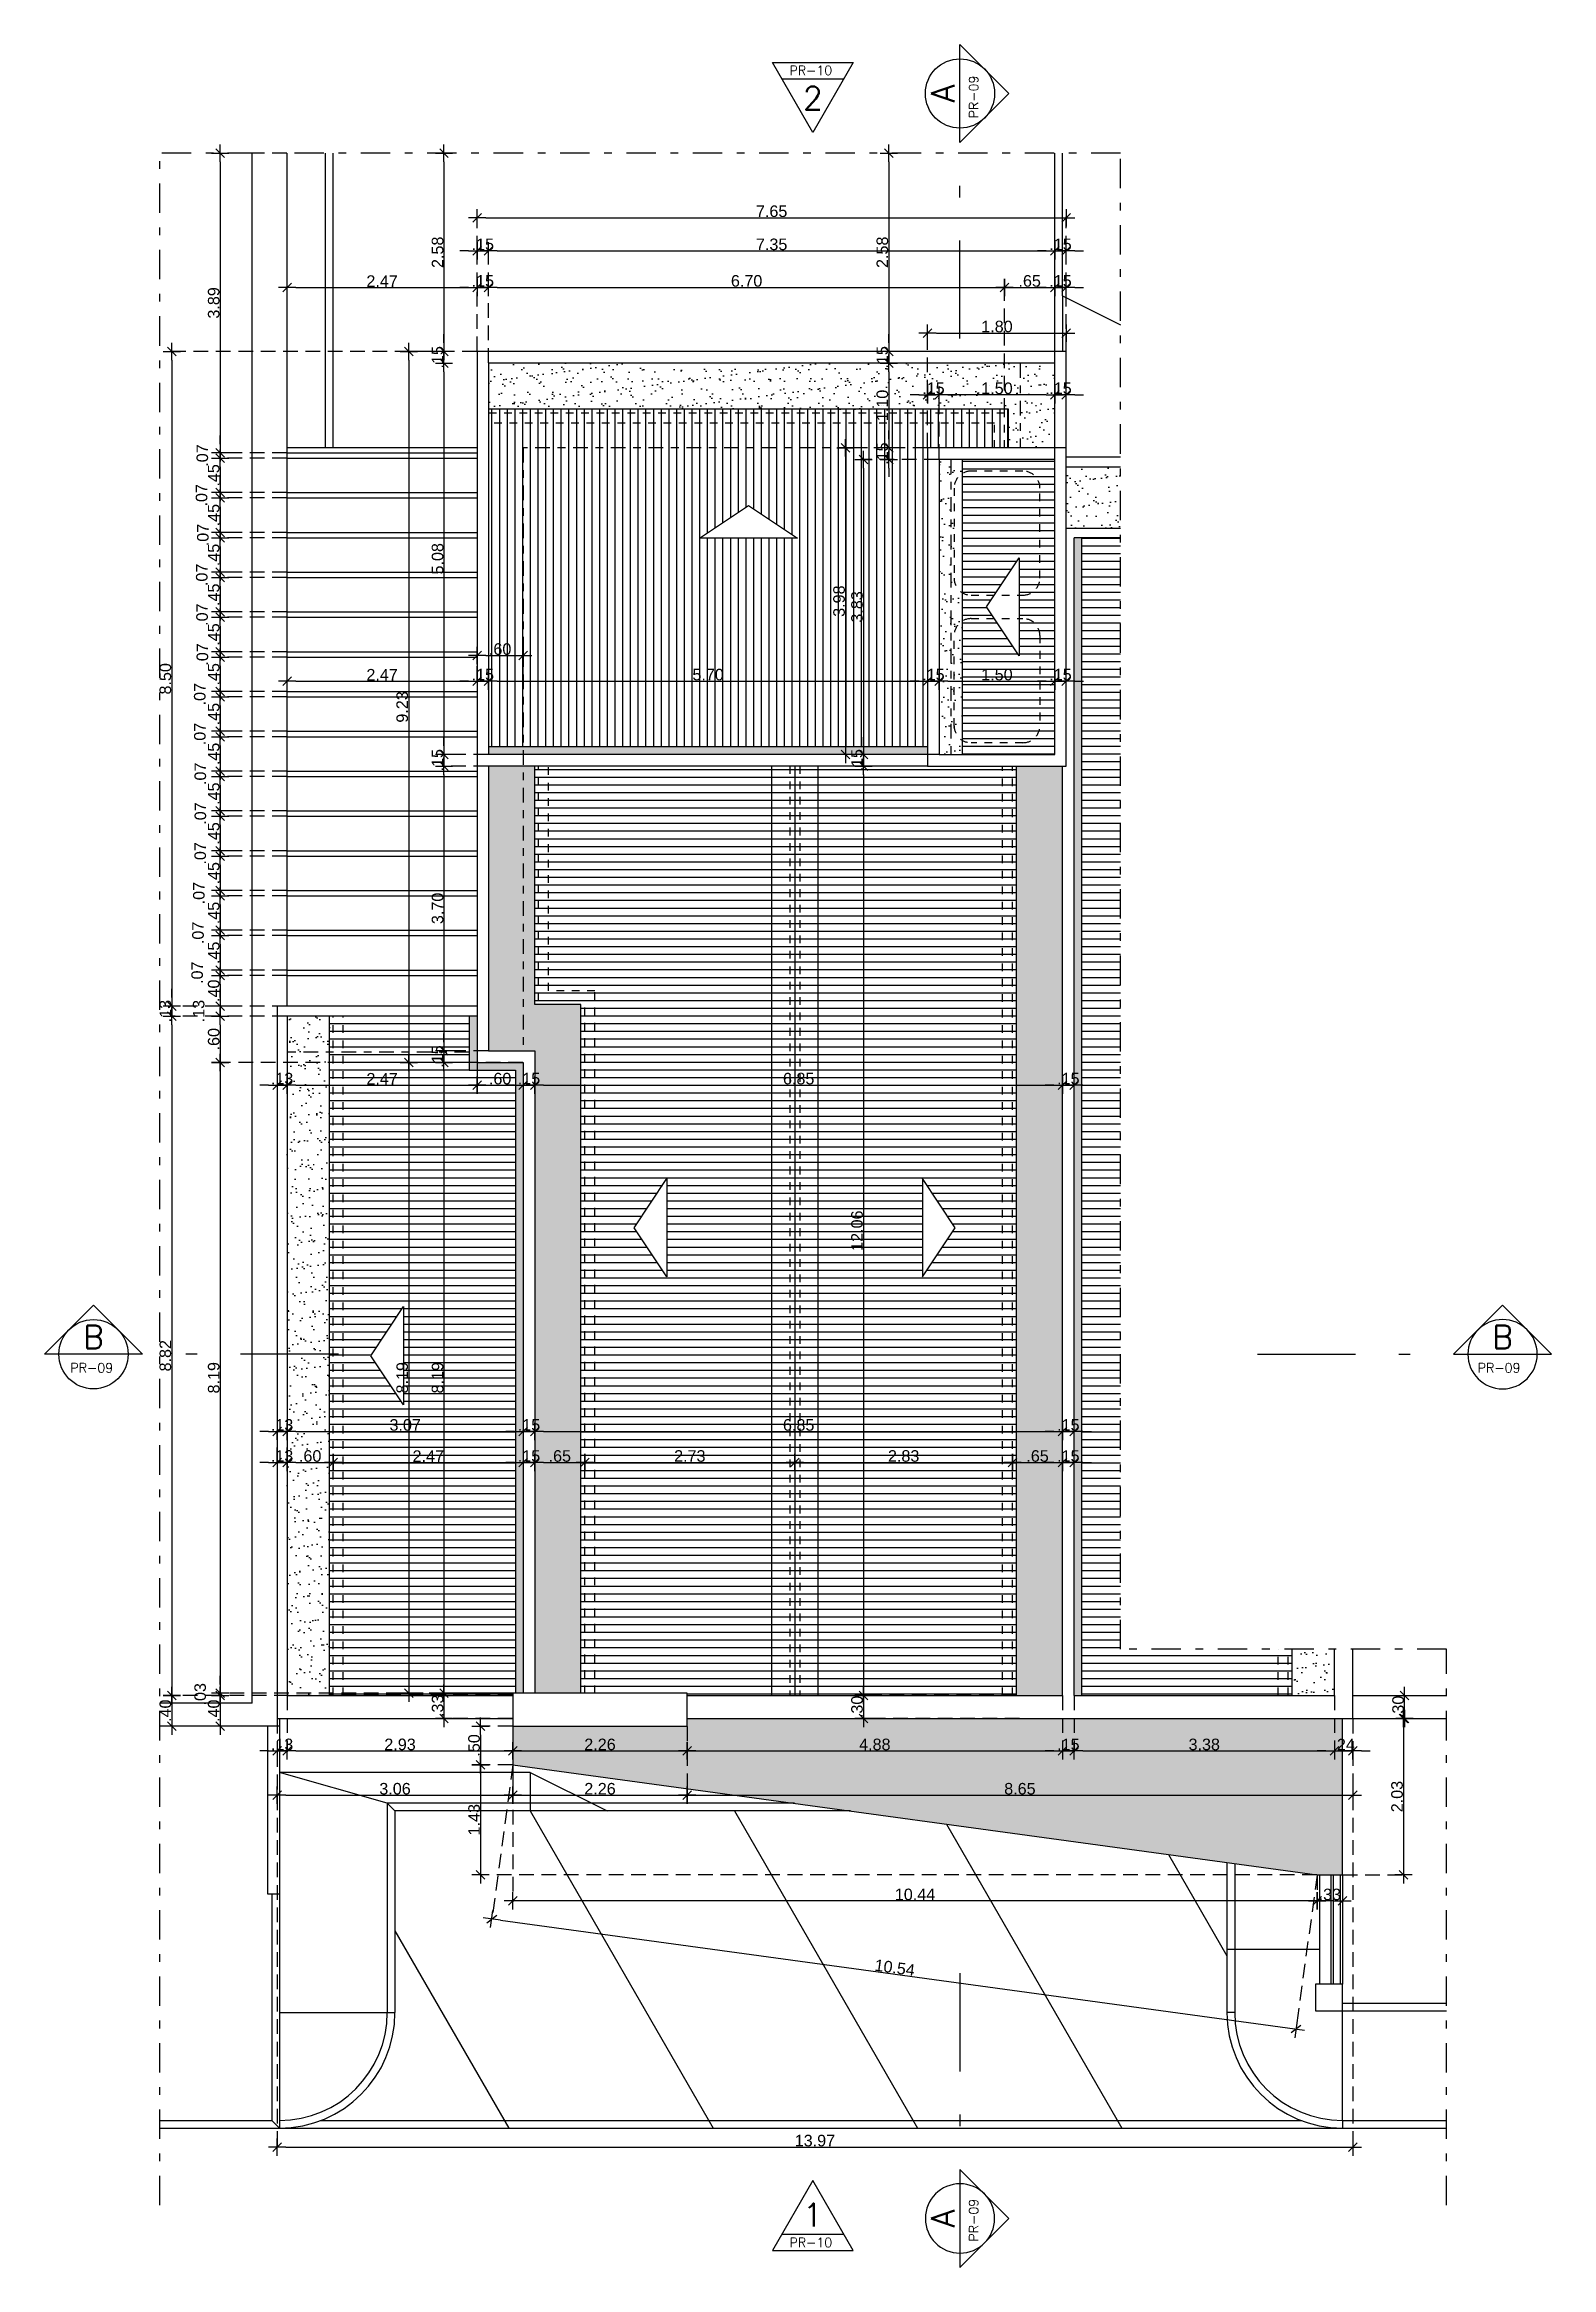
# Model space of a CAD drawing. Header units: millimetres. Extents: x 1974 to 2225, y 1614 to 1800.
# Drawn here: x 2055.09 to 2074.66, y 1618.35 to 1647.21 of the extents above; entities that cross this region are included whole.
import ezdxf
from ezdxf.enums import TextEntityAlignment as Align

# ---------------------------------------------------------------- set-up
doc = ezdxf.new("R2010")
doc.units = ezdxf.units.MM
doc.header["$LTSCALE"] = 0.03
doc.header["$PDMODE"] = 34
doc.linetypes.add('DASHDOT', pattern=[25.4, 12.7, -6.35, 0, -6.35])
doc.linetypes.add('HIDDEN', pattern=[9.525, 6.35, -3.175])
for name, color, linetype in [('COTA', 250, 'Continuous'), ('PL09', 9, 'Continuous'), ('PL2', 2, 'Continuous'), ('PL250', 250, 'Continuous'), ('PL251', 251, 'Continuous'), ('PL3', 3, 'Continuous'), ('PL4', 4, 'Continuous'), ('PL5', 5, 'Continuous'), ('PL6', 6, 'Continuous'), ('Projeção', 250, 'HIDDEN'), ('Texto', 4, 'Continuous')]:
    doc.layers.add(name, color=color, linetype=linetype)
doc.styles.add('COTA75', font='ROMANS.SHX', dxfattribs={"height": 0.12})
doc.styles.get("Standard").update_dxf_attribs({"font": 'arial.ttf'})
doc.styles.add('TIT75', font='ROMANS.SHX', dxfattribs={"height": 0.2})
doc.dimstyles.new('TICK01', dxfattribs={"dimscale": 0, "dimtxt": 2, "dimasz": 1.5, "dimexe": 0.18, "dimexo": 0.06, "dimgap": 0.09, "dimtad": 1, "dimzin": 4, "dimdsep": 46, "dimtxsty": 'Standard', "dimblk": 'TICK1', "dimcen": 0.09, "dimclrd": 256, "dimclre": 256, "dimclrt": 4, "dimaunit": 1, "dimadec": 0, "dimazin": 0, "dimtfac": 1, "dimtix": 1, "dimtmove": 2, "dimatfit": 3, "dimldrblk": 'TICK1', "dimfxl": 1, "dimtolj": 1, "dimtzin": 12, "dimarcsym": 0})
pattern_1 = [(0, (0, 0), (0, 0.1), [])]

msp = doc.modelspace()

# ---------------------------------------------------------------- texts
at = {"layer": 'Texto', "style": 'COTA75'}
for s, p in [('PR-10', (2064.763, 1646.811)), ('PR-09', (2055.425, 1629.972)), ('PR-09', (2073.701, 1629.972)), ('PR-10', (2064.763, 1618.619))]:
    msp.add_text(s, height=0.12, dxfattribs=at).set_placement(p)
for p in [(2067.215, 1646.249), (2067.215, 1618.691)]:
    msp.add_text('PR-09', height=0.12, rotation=90, dxfattribs=at).set_placement(p)
at = {"layer": 'Texto', "style": 'TIT75'}
for s, p in [('2', (2065.066, 1646.512)), ('B', (2055.725, 1630.433)), ('B', (2074.024, 1630.433)), ('1', (2065.066, 1619.038))]:
    msp.add_text(s, height=0.3, dxfattribs=at).set_placement(p, align=Align.MIDDLE)
for p in [(2066.755, 1646.572), (2066.755, 1618.991)]:
    msp.add_text('A', height=0.3, rotation=90, dxfattribs=at).set_placement(p, align=Align.MIDDLE)

# ---------------------------------------------------------------- blocks, each defined once
blk = doc.blocks.new('TICK1')
for p, q in [((-1, 0), (1, 0)), ((0.5, 0.5), (-0.5, -0.5)), ((0, 1), (0, -1))]:
    blk.add_line(p, q)
blk = doc.blocks.new('*D64')
at = {"layer": 'COTA', "linetype": 'HIDDEN', "lineweight": -2, "transparency": 16777216}
for p, q in [((2058.239, 1641.978), (2058.239, 1644.069)), ((2060.706, 1643.228), (2060.706, 1644.069))]:
    blk.add_line(p, q, dxfattribs=at)
at = {"layer": 'COTA', "lineweight": -2, "transparency": 16777216}
blk.add_line((2058.352, 1644.055), (2060.594, 1644.055), dxfattribs=at)
at = {"layer": 'DEFPOINTS', "color": 0, "transparency": 16777216}
for p in [(2060.706, 1644.055), (2060.706, 1643.223), (2058.239, 1641.973)]:
    blk.add_point(p, dxfattribs=at)
at = {"layer": 'COTA', "lineweight": -2, "transparency": 16777216, "xscale": 0.112499999905691, "yscale": 0.112499999905691, "zscale": 0.112499999905691, "rotation": 180}
blk.add_blockref('TICK1', (2058.239, 1644.055), dxfattribs=at)
at = {"layer": 'COTA', "lineweight": -2, "transparency": 16777216, "xscale": 0.112499999905691, "yscale": 0.112499999905691, "zscale": 0.112499999905691}
blk.add_blockref('TICK1', (2060.706, 1644.055), dxfattribs=at)
at = {"layer": 'COTA', "color": 4, "transparency": 16777216, "insert": (2059.473, 1644.137), "char_height": 0.15, "attachment_point": 5}
blk.add_mtext('\\A1;2.47', dxfattribs=at)
blk = doc.blocks.new('*D65')
at = {"layer": 'COTA', "lineweight": -2, "transparency": 16777216}
for p, q in [((2060.594, 1644.055), (2060.481, 1644.055)), ((2060.706, 1644.055), (2060.856, 1644.055)), ((2060.969, 1644.055), (2061.081, 1644.055))]:
    blk.add_line(p, q, dxfattribs=at)
at = {"layer": 'COTA', "linetype": 'HIDDEN', "lineweight": -2, "transparency": 16777216}
for p, q in [((2060.706, 1643.228), (2060.706, 1644.069)), ((2060.856, 1643.078), (2060.856, 1644.069))]:
    blk.add_line(p, q, dxfattribs=at)
at = {"layer": 'DEFPOINTS', "color": 0, "transparency": 16777216}
for p in [(2060.856, 1644.055), (2060.706, 1643.223), (2060.856, 1643.073)]:
    blk.add_point(p, dxfattribs=at)
at = {"layer": 'COTA', "lineweight": -2, "transparency": 16777216, "xscale": 0.112499999905691, "yscale": 0.112499999905691, "zscale": 0.112499999905691}
blk.add_blockref('TICK1', (2060.706, 1644.055), dxfattribs=at)
at = {"layer": 'COTA', "lineweight": -2, "transparency": 16777216, "xscale": 0.112499999905691, "yscale": 0.112499999905691, "zscale": 0.112499999905691, "rotation": 180}
blk.add_blockref('TICK1', (2060.856, 1644.055), dxfattribs=at)
at = {"layer": 'COTA', "color": 4, "transparency": 16777216, "insert": (2060.781, 1644.139), "char_height": 0.15, "attachment_point": 5}
blk.add_mtext('\\A1;.15', dxfattribs=at)
blk = doc.blocks.new('*D66')
at = {"layer": 'COTA', "linetype": 'HIDDEN', "lineweight": -2, "transparency": 16777216}
for p, q in [((2060.856, 1643.078), (2060.856, 1644.069)), ((2067.558, 1642.428), (2067.558, 1644.069))]:
    blk.add_line(p, q, dxfattribs=at)
at = {"layer": 'COTA', "lineweight": -2, "transparency": 16777216}
blk.add_line((2060.969, 1644.055), (2067.446, 1644.055), dxfattribs=at)
at = {"layer": 'DEFPOINTS', "color": 0, "transparency": 16777216}
for p in [(2067.558, 1644.055), (2060.856, 1643.073), (2067.558, 1642.423)]:
    blk.add_point(p, dxfattribs=at)
at = {"layer": 'COTA', "lineweight": -2, "transparency": 16777216, "xscale": 0.112499999905691, "yscale": 0.112499999905691, "zscale": 0.112499999905691, "rotation": 180}
blk.add_blockref('TICK1', (2060.856, 1644.055), dxfattribs=at)
at = {"layer": 'COTA', "lineweight": -2, "transparency": 16777216, "xscale": 0.112499999905691, "yscale": 0.112499999905691, "zscale": 0.112499999905691}
blk.add_blockref('TICK1', (2067.558, 1644.055), dxfattribs=at)
at = {"layer": 'COTA', "color": 4, "transparency": 16777216, "insert": (2064.207, 1644.139), "char_height": 0.15, "attachment_point": 5}
blk.add_mtext('\\A1;6.70', dxfattribs=at)
blk = doc.blocks.new('*D67')
at = {"layer": 'COTA', "linetype": 'HIDDEN', "lineweight": -2, "transparency": 16777216}
for p, q in [((2067.558, 1642.428), (2067.558, 1644.069)), ((2068.208, 1643.078), (2068.208, 1644.069))]:
    blk.add_line(p, q, dxfattribs=at)
at = {"layer": 'COTA', "lineweight": -2, "transparency": 16777216}
blk.add_line((2067.671, 1644.055), (2068.096, 1644.055), dxfattribs=at)
at = {"layer": 'DEFPOINTS', "color": 0, "transparency": 16777216}
for p in [(2068.208, 1644.055), (2068.208, 1643.073), (2067.558, 1642.423)]:
    blk.add_point(p, dxfattribs=at)
at = {"layer": 'COTA', "lineweight": -2, "transparency": 16777216, "xscale": 0.112499999905691, "yscale": 0.112499999905691, "zscale": 0.112499999905691, "rotation": 180}
blk.add_blockref('TICK1', (2067.558, 1644.055), dxfattribs=at)
at = {"layer": 'COTA', "lineweight": -2, "transparency": 16777216, "xscale": 0.112499999905691, "yscale": 0.112499999905691, "zscale": 0.112499999905691}
blk.add_blockref('TICK1', (2068.208, 1644.055), dxfattribs=at)
at = {"layer": 'COTA', "color": 4, "transparency": 16777216, "insert": (2067.883, 1644.139), "char_height": 0.15, "attachment_point": 5}
blk.add_mtext('\\A1;.65', dxfattribs=at)
blk = doc.blocks.new('*D68')
at = {"layer": 'COTA', "lineweight": -2, "transparency": 16777216}
for p, q in [((2068.096, 1644.055), (2067.983, 1644.055)), ((2068.208, 1644.055), (2068.358, 1644.055)), ((2068.471, 1644.055), (2068.583, 1644.055))]:
    blk.add_line(p, q, dxfattribs=at)
at = {"layer": 'COTA', "linetype": 'HIDDEN', "lineweight": -2, "transparency": 16777216}
for p, q in [((2068.208, 1643.078), (2068.208, 1644.069)), ((2068.358, 1643.228), (2068.358, 1644.069))]:
    blk.add_line(p, q, dxfattribs=at)
at = {"layer": 'DEFPOINTS', "color": 0, "transparency": 16777216}
for p in [(2068.358, 1644.055), (2068.208, 1643.073), (2068.358, 1643.223)]:
    blk.add_point(p, dxfattribs=at)
at = {"layer": 'COTA', "lineweight": -2, "transparency": 16777216, "xscale": 0.112499999905691, "yscale": 0.112499999905691, "zscale": 0.112499999905691}
blk.add_blockref('TICK1', (2068.208, 1644.055), dxfattribs=at)
at = {"layer": 'COTA', "lineweight": -2, "transparency": 16777216, "xscale": 0.112499999905691, "yscale": 0.112499999905691, "zscale": 0.112499999905691, "rotation": 180}
blk.add_blockref('TICK1', (2068.358, 1644.055), dxfattribs=at)
at = {"layer": 'COTA', "color": 4, "transparency": 16777216, "insert": (2068.283, 1644.139), "char_height": 0.15, "attachment_point": 5}
blk.add_mtext('\\A1;.15', dxfattribs=at)
blk = doc.blocks.new('*D69')
at = {"layer": 'COTA', "lineweight": -2, "transparency": 16777216}
for p, q in [((2060.594, 1644.53), (2060.481, 1644.53)), ((2060.706, 1644.53), (2060.856, 1644.53)), ((2060.969, 1644.53), (2061.081, 1644.53))]:
    blk.add_line(p, q, dxfattribs=at)
at = {"layer": 'COTA', "linetype": 'HIDDEN', "lineweight": -2, "transparency": 16777216}
for p, q in [((2060.706, 1644.06), (2060.706, 1644.543)), ((2060.856, 1644.06), (2060.856, 1644.543))]:
    blk.add_line(p, q, dxfattribs=at)
at = {"layer": 'DEFPOINTS', "color": 0, "transparency": 16777216}
for p in [(2060.856, 1644.53), (2060.706, 1644.055), (2060.856, 1644.055)]:
    blk.add_point(p, dxfattribs=at)
at = {"layer": 'COTA', "lineweight": -2, "transparency": 16777216, "xscale": 0.112499999905691, "yscale": 0.112499999905691, "zscale": 0.112499999905691}
blk.add_blockref('TICK1', (2060.706, 1644.53), dxfattribs=at)
at = {"layer": 'COTA', "lineweight": -2, "transparency": 16777216, "xscale": 0.112499999905691, "yscale": 0.112499999905691, "zscale": 0.112499999905691, "rotation": 180}
blk.add_blockref('TICK1', (2060.856, 1644.53), dxfattribs=at)
at = {"layer": 'COTA', "color": 4, "transparency": 16777216, "insert": (2060.781, 1644.613), "char_height": 0.15, "attachment_point": 5}
blk.add_mtext('\\A1;.15', dxfattribs=at)
blk = doc.blocks.new('*D70')
at = {"layer": 'COTA', "linetype": 'HIDDEN', "lineweight": -2, "transparency": 16777216}
for p, q in [((2060.856, 1644.06), (2060.856, 1644.543)), ((2068.208, 1644.06), (2068.208, 1644.543))]:
    blk.add_line(p, q, dxfattribs=at)
at = {"layer": 'COTA', "lineweight": -2, "transparency": 16777216}
blk.add_line((2060.969, 1644.53), (2068.096, 1644.53), dxfattribs=at)
at = {"layer": 'DEFPOINTS', "color": 0, "transparency": 16777216}
for p in [(2068.208, 1644.53), (2060.856, 1644.055), (2068.208, 1644.055)]:
    blk.add_point(p, dxfattribs=at)
at = {"layer": 'COTA', "lineweight": -2, "transparency": 16777216, "xscale": 0.112499999905691, "yscale": 0.112499999905691, "zscale": 0.112499999905691, "rotation": 180}
blk.add_blockref('TICK1', (2060.856, 1644.53), dxfattribs=at)
at = {"layer": 'COTA', "lineweight": -2, "transparency": 16777216, "xscale": 0.112499999905691, "yscale": 0.112499999905691, "zscale": 0.112499999905691}
blk.add_blockref('TICK1', (2068.208, 1644.53), dxfattribs=at)
at = {"layer": 'COTA', "color": 4, "transparency": 16777216, "insert": (2064.532, 1644.613), "char_height": 0.15, "attachment_point": 5}
blk.add_mtext('\\A1;7.35', dxfattribs=at)
blk = doc.blocks.new('*D71')
at = {"layer": 'COTA', "lineweight": -2, "transparency": 16777216}
for p, q in [((2068.096, 1644.53), (2067.983, 1644.53)), ((2068.208, 1644.53), (2068.358, 1644.53)), ((2068.471, 1644.53), (2068.583, 1644.53))]:
    blk.add_line(p, q, dxfattribs=at)
at = {"layer": 'COTA', "linetype": 'HIDDEN', "lineweight": -2, "transparency": 16777216}
for p, q in [((2068.208, 1644.06), (2068.208, 1644.543)), ((2068.358, 1644.06), (2068.358, 1644.543))]:
    blk.add_line(p, q, dxfattribs=at)
at = {"layer": 'DEFPOINTS', "color": 0, "transparency": 16777216}
for p in [(2068.358, 1644.53), (2068.208, 1644.055), (2068.358, 1644.055)]:
    blk.add_point(p, dxfattribs=at)
at = {"layer": 'COTA', "lineweight": -2, "transparency": 16777216, "xscale": 0.112499999905691, "yscale": 0.112499999905691, "zscale": 0.112499999905691}
blk.add_blockref('TICK1', (2068.208, 1644.53), dxfattribs=at)
at = {"layer": 'COTA', "lineweight": -2, "transparency": 16777216, "xscale": 0.112499999905691, "yscale": 0.112499999905691, "zscale": 0.112499999905691, "rotation": 180}
blk.add_blockref('TICK1', (2068.358, 1644.53), dxfattribs=at)
at = {"layer": 'COTA', "color": 4, "transparency": 16777216, "insert": (2068.283, 1644.613), "char_height": 0.15, "attachment_point": 5}
blk.add_mtext('\\A1;.15', dxfattribs=at)
blk = doc.blocks.new('*D72')
at = {"layer": 'COTA', "linetype": 'HIDDEN', "lineweight": -2, "transparency": 16777216}
for p, q in [((2060.706, 1644.534), (2060.706, 1644.973)), ((2068.358, 1644.534), (2068.358, 1644.973))]:
    blk.add_line(p, q, dxfattribs=at)
at = {"layer": 'COTA', "lineweight": -2, "transparency": 16777216}
blk.add_line((2060.819, 1644.96), (2068.246, 1644.96), dxfattribs=at)
at = {"layer": 'DEFPOINTS', "color": 0, "transparency": 16777216}
for p in [(2068.358, 1644.96), (2060.706, 1644.53), (2068.358, 1644.53)]:
    blk.add_point(p, dxfattribs=at)
at = {"layer": 'COTA', "lineweight": -2, "transparency": 16777216, "xscale": 0.112499999905691, "yscale": 0.112499999905691, "zscale": 0.112499999905691, "rotation": 180}
blk.add_blockref('TICK1', (2060.706, 1644.96), dxfattribs=at)
at = {"layer": 'COTA', "lineweight": -2, "transparency": 16777216, "xscale": 0.112499999905691, "yscale": 0.112499999905691, "zscale": 0.112499999905691}
blk.add_blockref('TICK1', (2068.358, 1644.96), dxfattribs=at)
at = {"layer": 'COTA', "color": 4, "transparency": 16777216, "insert": (2064.532, 1645.043), "char_height": 0.15, "attachment_point": 5}
blk.add_mtext('\\A1;7.65', dxfattribs=at)
blk = doc.blocks.new('*D73')
at = {"layer": 'COTA', "lineweight": -2, "transparency": 16777216}
for p, q in [((2068.096, 1642.661), (2067.983, 1642.661)), ((2068.358, 1642.661), (2068.208, 1642.661)), ((2068.471, 1642.661), (2068.583, 1642.661))]:
    blk.add_line(p, q, dxfattribs=at)
at = {"layer": 'COTA', "linetype": 'HIDDEN', "lineweight": -2, "transparency": 16777216}
for p, q in [((2068.208, 1641.828), (2068.208, 1642.675)), ((2068.358, 1641.861), (2068.358, 1642.675))]:
    blk.add_line(p, q, dxfattribs=at)
at = {"layer": 'DEFPOINTS', "color": 0, "transparency": 16777216}
for p in [(2068.208, 1642.661), (2068.208, 1641.823), (2068.358, 1641.856)]:
    blk.add_point(p, dxfattribs=at)
at = {"layer": 'COTA', "lineweight": -2, "transparency": 16777216, "xscale": 0.112499999905691, "yscale": 0.112499999905691, "zscale": 0.112499999905691}
blk.add_blockref('TICK1', (2068.208, 1642.661), dxfattribs=at)
at = {"layer": 'COTA', "lineweight": -2, "transparency": 16777216, "xscale": 0.112499999905691, "yscale": 0.112499999905691, "zscale": 0.112499999905691, "rotation": 180}
blk.add_blockref('TICK1', (2068.358, 1642.661), dxfattribs=at)
at = {"layer": 'COTA', "color": 4, "transparency": 16777216, "insert": (2068.283, 1642.745), "char_height": 0.15, "attachment_point": 5}
blk.add_mtext('\\A1;.15', dxfattribs=at)
blk = doc.blocks.new('*D74')
at = {"layer": 'COTA', "linetype": 'HIDDEN', "lineweight": -2, "transparency": 16777216}
for p, q in [((2066.708, 1641.828), (2066.708, 1642.675)), ((2068.208, 1641.828), (2068.208, 1642.675))]:
    blk.add_line(p, q, dxfattribs=at)
at = {"layer": 'COTA', "lineweight": -2, "transparency": 16777216}
blk.add_line((2068.096, 1642.661), (2066.821, 1642.661), dxfattribs=at)
at = {"layer": 'DEFPOINTS', "color": 0, "transparency": 16777216}
for p in [(2066.708, 1642.661), (2066.708, 1641.823), (2068.208, 1641.823)]:
    blk.add_point(p, dxfattribs=at)
at = {"layer": 'COTA', "lineweight": -2, "transparency": 16777216, "xscale": 0.112499999905691, "yscale": 0.112499999905691, "zscale": 0.112499999905691, "rotation": 180}
blk.add_blockref('TICK1', (2066.708, 1642.661), dxfattribs=at)
at = {"layer": 'COTA', "lineweight": -2, "transparency": 16777216, "xscale": 0.112499999905691, "yscale": 0.112499999905691, "zscale": 0.112499999905691}
blk.add_blockref('TICK1', (2068.208, 1642.661), dxfattribs=at)
at = {"layer": 'COTA', "color": 4, "transparency": 16777216, "insert": (2067.458, 1642.745), "char_height": 0.15, "attachment_point": 5}
blk.add_mtext('\\A1;1.50', dxfattribs=at)
blk = doc.blocks.new('*D75')
at = {"layer": 'COTA', "lineweight": -2, "transparency": 16777216}
for p, q in [((2066.446, 1642.661), (2066.333, 1642.661)), ((2066.708, 1642.661), (2066.558, 1642.661)), ((2066.821, 1642.661), (2066.933, 1642.661))]:
    blk.add_line(p, q, dxfattribs=at)
at = {"layer": 'COTA', "linetype": 'HIDDEN', "lineweight": -2, "transparency": 16777216}
for p, q in [((2066.558, 1641.978), (2066.558, 1642.675)), ((2066.708, 1641.828), (2066.708, 1642.675))]:
    blk.add_line(p, q, dxfattribs=at)
at = {"layer": 'DEFPOINTS', "color": 0, "transparency": 16777216}
for p in [(2066.558, 1642.661), (2066.558, 1641.973), (2066.708, 1641.823)]:
    blk.add_point(p, dxfattribs=at)
at = {"layer": 'COTA', "lineweight": -2, "transparency": 16777216, "xscale": 0.112499999905691, "yscale": 0.112499999905691, "zscale": 0.112499999905691}
blk.add_blockref('TICK1', (2066.558, 1642.661), dxfattribs=at)
at = {"layer": 'COTA', "lineweight": -2, "transparency": 16777216, "xscale": 0.112499999905691, "yscale": 0.112499999905691, "zscale": 0.112499999905691, "rotation": 180}
blk.add_blockref('TICK1', (2066.708, 1642.661), dxfattribs=at)
at = {"layer": 'COTA', "color": 4, "transparency": 16777216, "insert": (2066.633, 1642.745), "char_height": 0.15, "attachment_point": 5}
blk.add_mtext('\\A1;.15', dxfattribs=at)
blk = doc.blocks.new('*D76')
at = {"layer": 'COTA', "linetype": 'HIDDEN', "lineweight": -2, "transparency": 16777216}
for p, q in [((2066.558, 1642.666), (2066.558, 1643.477)), ((2068.358, 1642.666), (2068.358, 1643.477))]:
    blk.add_line(p, q, dxfattribs=at)
at = {"layer": 'COTA', "lineweight": -2, "transparency": 16777216}
blk.add_line((2066.671, 1643.463), (2068.246, 1643.463), dxfattribs=at)
at = {"layer": 'DEFPOINTS', "color": 0, "transparency": 16777216}
for p in [(2068.358, 1643.463), (2066.558, 1642.661), (2068.358, 1642.661)]:
    blk.add_point(p, dxfattribs=at)
at = {"layer": 'COTA', "lineweight": -2, "transparency": 16777216, "xscale": 0.112499999905691, "yscale": 0.112499999905691, "zscale": 0.112499999905691, "rotation": 180}
blk.add_blockref('TICK1', (2066.558, 1643.463), dxfattribs=at)
at = {"layer": 'COTA', "lineweight": -2, "transparency": 16777216, "xscale": 0.112499999905691, "yscale": 0.112499999905691, "zscale": 0.112499999905691}
blk.add_blockref('TICK1', (2068.358, 1643.463), dxfattribs=at)
at = {"layer": 'COTA', "color": 4, "transparency": 16777216, "insert": (2067.458, 1643.547), "char_height": 0.15, "attachment_point": 5}
blk.add_mtext('\\A1;1.80', dxfattribs=at)
blk = doc.blocks.new('*D77')
at = {"layer": 'COTA', "linetype": 'HIDDEN', "lineweight": -2, "transparency": 16777216}
for p, q in [((2058.239, 1638.95), (2058.239, 1638.959)), ((2060.706, 1638.941), (2060.706, 1638.932))]:
    blk.add_line(p, q, dxfattribs=at)
at = {"layer": 'COTA', "lineweight": -2, "transparency": 16777216}
blk.add_line((2058.352, 1638.945), (2060.594, 1638.945), dxfattribs=at)
at = {"layer": 'DEFPOINTS', "color": 0, "transparency": 16777216}
for p in [(2058.239, 1638.945), (2060.706, 1638.945), (2060.706, 1638.945)]:
    blk.add_point(p, dxfattribs=at)
at = {"layer": 'COTA', "lineweight": -2, "transparency": 16777216, "xscale": 0.112499999905691, "yscale": 0.112499999905691, "zscale": 0.112499999905691, "rotation": 180}
blk.add_blockref('TICK1', (2058.239, 1638.945), dxfattribs=at)
at = {"layer": 'COTA', "lineweight": -2, "transparency": 16777216, "xscale": 0.112499999905691, "yscale": 0.112499999905691, "zscale": 0.112499999905691}
blk.add_blockref('TICK1', (2060.706, 1638.945), dxfattribs=at)
at = {"layer": 'COTA', "color": 4, "transparency": 16777216, "insert": (2059.473, 1639.028), "char_height": 0.15, "attachment_point": 5}
blk.add_mtext('\\A1;2.47', dxfattribs=at)
blk = doc.blocks.new('*D78')
at = {"layer": 'COTA', "lineweight": -2, "transparency": 16777216}
for p, q in [((2060.594, 1638.945), (2060.481, 1638.945)), ((2060.706, 1638.945), (2060.856, 1638.945)), ((2060.969, 1638.945), (2061.081, 1638.945))]:
    blk.add_line(p, q, dxfattribs=at)
at = {"layer": 'COTA', "linetype": 'HIDDEN', "lineweight": -2, "transparency": 16777216}
for p, q in [((2060.706, 1638.941), (2060.706, 1638.932)), ((2060.856, 1638.95), (2060.856, 1638.959))]:
    blk.add_line(p, q, dxfattribs=at)
at = {"layer": 'DEFPOINTS', "color": 0, "transparency": 16777216}
for p in [(2060.706, 1638.945), (2060.856, 1638.945), (2060.856, 1638.945)]:
    blk.add_point(p, dxfattribs=at)
at = {"layer": 'COTA', "lineweight": -2, "transparency": 16777216, "xscale": 0.112499999905691, "yscale": 0.112499999905691, "zscale": 0.112499999905691}
blk.add_blockref('TICK1', (2060.706, 1638.945), dxfattribs=at)
at = {"layer": 'COTA', "lineweight": -2, "transparency": 16777216, "xscale": 0.112499999905691, "yscale": 0.112499999905691, "zscale": 0.112499999905691, "rotation": 180}
blk.add_blockref('TICK1', (2060.856, 1638.945), dxfattribs=at)
at = {"layer": 'COTA', "color": 4, "transparency": 16777216, "insert": (2060.781, 1639.029), "char_height": 0.15, "attachment_point": 5}
blk.add_mtext('\\A1;.15', dxfattribs=at)
blk = doc.blocks.new('*D79')
at = {"layer": 'COTA', "linetype": 'HIDDEN', "lineweight": -2, "transparency": 16777216}
for p, q in [((2060.856, 1638.95), (2060.856, 1638.959)), ((2066.558, 1638.95), (2066.558, 1638.959))]:
    blk.add_line(p, q, dxfattribs=at)
at = {"layer": 'COTA', "lineweight": -2, "transparency": 16777216}
blk.add_line((2060.969, 1638.945), (2066.446, 1638.945), dxfattribs=at)
at = {"layer": 'DEFPOINTS', "color": 0, "transparency": 16777216}
for p in [(2060.856, 1638.945), (2066.558, 1638.945), (2066.558, 1638.945)]:
    blk.add_point(p, dxfattribs=at)
at = {"layer": 'COTA', "lineweight": -2, "transparency": 16777216, "xscale": 0.112499999905691, "yscale": 0.112499999905691, "zscale": 0.112499999905691, "rotation": 180}
blk.add_blockref('TICK1', (2060.856, 1638.945), dxfattribs=at)
at = {"layer": 'COTA', "lineweight": -2, "transparency": 16777216, "xscale": 0.112499999905691, "yscale": 0.112499999905691, "zscale": 0.112499999905691}
blk.add_blockref('TICK1', (2066.558, 1638.945), dxfattribs=at)
at = {"layer": 'COTA', "color": 4, "transparency": 16777216, "insert": (2063.707, 1639.029), "char_height": 0.15, "attachment_point": 5}
blk.add_mtext('\\A1;5.70', dxfattribs=at)
blk = doc.blocks.new('*D80')
at = {"layer": 'COTA', "lineweight": -2, "transparency": 16777216}
for p, q in [((2066.446, 1638.945), (2066.333, 1638.945)), ((2066.558, 1638.945), (2066.708, 1638.945)), ((2066.821, 1638.945), (2066.933, 1638.945))]:
    blk.add_line(p, q, dxfattribs=at)
at = {"layer": 'COTA', "linetype": 'HIDDEN', "lineweight": -2, "transparency": 16777216}
for p, q in [((2066.558, 1638.95), (2066.558, 1638.959)), ((2066.708, 1638.95), (2066.708, 1638.959))]:
    blk.add_line(p, q, dxfattribs=at)
at = {"layer": 'DEFPOINTS', "color": 0, "transparency": 16777216}
for p in [(2066.558, 1638.945), (2066.708, 1638.945), (2066.708, 1638.945)]:
    blk.add_point(p, dxfattribs=at)
at = {"layer": 'COTA', "lineweight": -2, "transparency": 16777216, "xscale": 0.112499999905691, "yscale": 0.112499999905691, "zscale": 0.112499999905691}
blk.add_blockref('TICK1', (2066.558, 1638.945), dxfattribs=at)
at = {"layer": 'COTA', "lineweight": -2, "transparency": 16777216, "xscale": 0.112499999905691, "yscale": 0.112499999905691, "zscale": 0.112499999905691, "rotation": 180}
blk.add_blockref('TICK1', (2066.708, 1638.945), dxfattribs=at)
at = {"layer": 'COTA', "color": 4, "transparency": 16777216, "insert": (2066.633, 1639.029), "char_height": 0.15, "attachment_point": 5}
blk.add_mtext('\\A1;.15', dxfattribs=at)
blk = doc.blocks.new('*D81')
at = {"layer": 'COTA', "linetype": 'HIDDEN', "lineweight": -2, "transparency": 16777216}
for p, q in [((2066.708, 1638.95), (2066.708, 1638.959)), ((2068.208, 1638.95), (2068.208, 1638.959))]:
    blk.add_line(p, q, dxfattribs=at)
at = {"layer": 'COTA', "lineweight": -2, "transparency": 16777216}
blk.add_line((2066.821, 1638.945), (2068.096, 1638.945), dxfattribs=at)
at = {"layer": 'DEFPOINTS', "color": 0, "transparency": 16777216}
for p in [(2066.708, 1638.945), (2068.208, 1638.945), (2068.208, 1638.945)]:
    blk.add_point(p, dxfattribs=at)
at = {"layer": 'COTA', "lineweight": -2, "transparency": 16777216, "xscale": 0.112499999905691, "yscale": 0.112499999905691, "zscale": 0.112499999905691, "rotation": 180}
blk.add_blockref('TICK1', (2066.708, 1638.945), dxfattribs=at)
at = {"layer": 'COTA', "lineweight": -2, "transparency": 16777216, "xscale": 0.112499999905691, "yscale": 0.112499999905691, "zscale": 0.112499999905691}
blk.add_blockref('TICK1', (2068.208, 1638.945), dxfattribs=at)
at = {"layer": 'COTA', "color": 4, "transparency": 16777216, "insert": (2067.458, 1639.029), "char_height": 0.15, "attachment_point": 5}
blk.add_mtext('\\A1;1.50', dxfattribs=at)
blk = doc.blocks.new('*D82')
at = {"layer": 'COTA', "lineweight": -2, "transparency": 16777216}
for p, q in [((2068.096, 1638.945), (2067.983, 1638.945)), ((2068.208, 1638.945), (2068.358, 1638.945)), ((2068.471, 1638.945), (2068.583, 1638.945))]:
    blk.add_line(p, q, dxfattribs=at)
at = {"layer": 'COTA', "linetype": 'HIDDEN', "lineweight": -2, "transparency": 16777216}
for p, q in [((2068.208, 1638.95), (2068.208, 1638.959)), ((2068.358, 1638.95), (2068.358, 1638.959))]:
    blk.add_line(p, q, dxfattribs=at)
at = {"layer": 'DEFPOINTS', "color": 0, "transparency": 16777216}
for p in [(2068.208, 1638.945), (2068.358, 1638.945), (2068.358, 1638.945)]:
    blk.add_point(p, dxfattribs=at)
at = {"layer": 'COTA', "lineweight": -2, "transparency": 16777216, "xscale": 0.112499999905691, "yscale": 0.112499999905691, "zscale": 0.112499999905691}
blk.add_blockref('TICK1', (2068.208, 1638.945), dxfattribs=at)
at = {"layer": 'COTA', "lineweight": -2, "transparency": 16777216, "xscale": 0.112499999905691, "yscale": 0.112499999905691, "zscale": 0.112499999905691, "rotation": 180}
blk.add_blockref('TICK1', (2068.358, 1638.945), dxfattribs=at)
at = {"layer": 'COTA', "color": 4, "transparency": 16777216, "insert": (2068.283, 1639.029), "char_height": 0.15, "attachment_point": 5}
blk.add_mtext('\\A1;.15', dxfattribs=at)
blk = doc.blocks.new('*D83')
at = {"layer": 'COTA', "lineweight": -2, "transparency": 16777216}
for p, q in [((2057.997, 1628.804), (2057.884, 1628.804)), ((2058.109, 1628.804), (2058.239, 1628.804)), ((2058.352, 1628.804), (2058.464, 1628.804))]:
    blk.add_line(p, q, dxfattribs=at)
at = {"layer": 'COTA', "linetype": 'HIDDEN', "lineweight": -2, "transparency": 16777216}
for p, q in [((2058.109, 1628.809), (2058.109, 1628.818)), ((2058.239, 1628.809), (2058.239, 1628.818))]:
    blk.add_line(p, q, dxfattribs=at)
at = {"layer": 'DEFPOINTS', "color": 0, "transparency": 16777216}
for p in [(2058.109, 1628.804), (2058.239, 1628.804), (2058.239, 1628.804)]:
    blk.add_point(p, dxfattribs=at)
at = {"layer": 'COTA', "lineweight": -2, "transparency": 16777216, "xscale": 0.112499999905691, "yscale": 0.112499999905691, "zscale": 0.112499999905691}
blk.add_blockref('TICK1', (2058.109, 1628.804), dxfattribs=at)
at = {"layer": 'COTA', "lineweight": -2, "transparency": 16777216, "xscale": 0.112499999905691, "yscale": 0.112499999905691, "zscale": 0.112499999905691, "rotation": 180}
blk.add_blockref('TICK1', (2058.239, 1628.804), dxfattribs=at)
at = {"layer": 'COTA', "color": 4, "transparency": 16777216, "insert": (2058.174, 1628.887), "char_height": 0.15, "attachment_point": 5}
blk.add_mtext('\\A1;.13', dxfattribs=at)
blk = doc.blocks.new('*D84')
at = {"layer": 'COTA', "linetype": 'HIDDEN', "lineweight": -2, "transparency": 16777216}
for p, q in [((2058.239, 1628.809), (2058.239, 1628.818)), ((2058.839, 1628.809), (2058.839, 1628.818))]:
    blk.add_line(p, q, dxfattribs=at)
at = {"layer": 'COTA', "lineweight": -2, "transparency": 16777216}
blk.add_line((2058.352, 1628.804), (2058.727, 1628.804), dxfattribs=at)
at = {"layer": 'DEFPOINTS', "color": 0, "transparency": 16777216}
for p in [(2058.239, 1628.804), (2058.839, 1628.804), (2058.839, 1628.804)]:
    blk.add_point(p, dxfattribs=at)
at = {"layer": 'COTA', "lineweight": -2, "transparency": 16777216, "xscale": 0.112499999905691, "yscale": 0.112499999905691, "zscale": 0.112499999905691, "rotation": 180}
blk.add_blockref('TICK1', (2058.239, 1628.804), dxfattribs=at)
at = {"layer": 'COTA', "lineweight": -2, "transparency": 16777216, "xscale": 0.112499999905691, "yscale": 0.112499999905691, "zscale": 0.112499999905691}
blk.add_blockref('TICK1', (2058.839, 1628.804), dxfattribs=at)
at = {"layer": 'COTA', "color": 4, "transparency": 16777216, "insert": (2058.539, 1628.887), "char_height": 0.15, "attachment_point": 5}
blk.add_mtext('\\A1;.60', dxfattribs=at)
blk = doc.blocks.new('*D85')
at = {"layer": 'COTA', "linetype": 'HIDDEN', "lineweight": -2, "transparency": 16777216}
for p, q in [((2058.839, 1628.809), (2058.839, 1628.818)), ((2061.306, 1628.809), (2061.306, 1628.818))]:
    blk.add_line(p, q, dxfattribs=at)
at = {"layer": 'COTA', "lineweight": -2, "transparency": 16777216}
blk.add_line((2058.952, 1628.804), (2061.194, 1628.804), dxfattribs=at)
at = {"layer": 'DEFPOINTS', "color": 0, "transparency": 16777216}
for p in [(2058.839, 1628.804), (2061.306, 1628.804), (2061.306, 1628.804)]:
    blk.add_point(p, dxfattribs=at)
at = {"layer": 'COTA', "lineweight": -2, "transparency": 16777216, "xscale": 0.112499999905691, "yscale": 0.112499999905691, "zscale": 0.112499999905691, "rotation": 180}
blk.add_blockref('TICK1', (2058.839, 1628.804), dxfattribs=at)
at = {"layer": 'COTA', "lineweight": -2, "transparency": 16777216, "xscale": 0.112499999905691, "yscale": 0.112499999905691, "zscale": 0.112499999905691}
blk.add_blockref('TICK1', (2061.306, 1628.804), dxfattribs=at)
at = {"layer": 'COTA', "color": 4, "transparency": 16777216, "insert": (2060.073, 1628.886), "char_height": 0.15, "attachment_point": 5}
blk.add_mtext('\\A1;2.47', dxfattribs=at)
blk = doc.blocks.new('*D86')
at = {"layer": 'COTA', "lineweight": -2, "transparency": 16777216}
for p, q in [((2061.194, 1628.804), (2061.081, 1628.804)), ((2061.306, 1628.804), (2061.456, 1628.804)), ((2061.569, 1628.804), (2061.681, 1628.804))]:
    blk.add_line(p, q, dxfattribs=at)
at = {"layer": 'COTA', "linetype": 'HIDDEN', "lineweight": -2, "transparency": 16777216}
for p, q in [((2061.306, 1628.809), (2061.306, 1628.818)), ((2061.456, 1628.809), (2061.456, 1628.818))]:
    blk.add_line(p, q, dxfattribs=at)
at = {"layer": 'DEFPOINTS', "color": 0, "transparency": 16777216}
for p in [(2061.306, 1628.804), (2061.456, 1628.804), (2061.456, 1628.804)]:
    blk.add_point(p, dxfattribs=at)
at = {"layer": 'COTA', "lineweight": -2, "transparency": 16777216, "xscale": 0.112499999905691, "yscale": 0.112499999905691, "zscale": 0.112499999905691}
blk.add_blockref('TICK1', (2061.306, 1628.804), dxfattribs=at)
at = {"layer": 'COTA', "lineweight": -2, "transparency": 16777216, "xscale": 0.112499999905691, "yscale": 0.112499999905691, "zscale": 0.112499999905691, "rotation": 180}
blk.add_blockref('TICK1', (2061.456, 1628.804), dxfattribs=at)
at = {"layer": 'COTA', "color": 4, "transparency": 16777216, "insert": (2061.381, 1628.887), "char_height": 0.15, "attachment_point": 5}
blk.add_mtext('\\A1;.15', dxfattribs=at)
blk = doc.blocks.new('*D87')
at = {"layer": 'COTA', "linetype": 'HIDDEN', "lineweight": -2, "transparency": 16777216}
for p, q in [((2061.456, 1628.809), (2061.456, 1628.818)), ((2062.106, 1628.809), (2062.106, 1628.818))]:
    blk.add_line(p, q, dxfattribs=at)
at = {"layer": 'COTA', "lineweight": -2, "transparency": 16777216}
blk.add_line((2061.569, 1628.804), (2061.994, 1628.804), dxfattribs=at)
at = {"layer": 'DEFPOINTS', "color": 0, "transparency": 16777216}
for p in [(2061.456, 1628.804), (2062.106, 1628.804), (2062.106, 1628.804)]:
    blk.add_point(p, dxfattribs=at)
at = {"layer": 'COTA', "lineweight": -2, "transparency": 16777216, "xscale": 0.112499999905691, "yscale": 0.112499999905691, "zscale": 0.112499999905691, "rotation": 180}
blk.add_blockref('TICK1', (2061.456, 1628.804), dxfattribs=at)
at = {"layer": 'COTA', "lineweight": -2, "transparency": 16777216, "xscale": 0.112499999905691, "yscale": 0.112499999905691, "zscale": 0.112499999905691}
blk.add_blockref('TICK1', (2062.106, 1628.804), dxfattribs=at)
at = {"layer": 'COTA', "color": 4, "transparency": 16777216, "insert": (2061.781, 1628.887), "char_height": 0.15, "attachment_point": 5}
blk.add_mtext('\\A1;.65', dxfattribs=at)
blk = doc.blocks.new('*D88')
at = {"layer": 'COTA', "linetype": 'HIDDEN', "lineweight": -2, "transparency": 16777216}
for p, q in [((2062.106, 1628.809), (2062.106, 1628.818)), ((2064.832, 1628.809), (2064.832, 1628.818))]:
    blk.add_line(p, q, dxfattribs=at)
at = {"layer": 'COTA', "lineweight": -2, "transparency": 16777216}
blk.add_line((2062.219, 1628.804), (2064.72, 1628.804), dxfattribs=at)
at = {"layer": 'DEFPOINTS', "color": 0, "transparency": 16777216}
for p in [(2062.106, 1628.804), (2064.832, 1628.804), (2064.832, 1628.804)]:
    blk.add_point(p, dxfattribs=at)
at = {"layer": 'COTA', "lineweight": -2, "transparency": 16777216, "xscale": 0.112499999905691, "yscale": 0.112499999905691, "zscale": 0.112499999905691, "rotation": 180}
blk.add_blockref('TICK1', (2062.106, 1628.804), dxfattribs=at)
at = {"layer": 'COTA', "lineweight": -2, "transparency": 16777216, "xscale": 0.112499999905691, "yscale": 0.112499999905691, "zscale": 0.112499999905691}
blk.add_blockref('TICK1', (2064.832, 1628.804), dxfattribs=at)
at = {"layer": 'COTA', "color": 4, "transparency": 16777216, "insert": (2063.469, 1628.887), "char_height": 0.15, "attachment_point": 5}
blk.add_mtext('\\A1;2.73', dxfattribs=at)
blk = doc.blocks.new('*D89')
at = {"layer": 'COTA', "linetype": 'HIDDEN', "lineweight": -2, "transparency": 16777216}
for p, q in [((2064.832, 1628.809), (2064.832, 1628.818)), ((2067.66, 1628.809), (2067.66, 1628.818))]:
    blk.add_line(p, q, dxfattribs=at)
at = {"layer": 'COTA', "lineweight": -2, "transparency": 16777216}
blk.add_line((2064.945, 1628.804), (2067.548, 1628.804), dxfattribs=at)
at = {"layer": 'DEFPOINTS', "color": 0, "transparency": 16777216}
for p in [(2064.832, 1628.804), (2067.66, 1628.804), (2067.66, 1628.804)]:
    blk.add_point(p, dxfattribs=at)
at = {"layer": 'COTA', "lineweight": -2, "transparency": 16777216, "xscale": 0.112499999905691, "yscale": 0.112499999905691, "zscale": 0.112499999905691, "rotation": 180}
blk.add_blockref('TICK1', (2064.832, 1628.804), dxfattribs=at)
at = {"layer": 'COTA', "lineweight": -2, "transparency": 16777216, "xscale": 0.112499999905691, "yscale": 0.112499999905691, "zscale": 0.112499999905691}
blk.add_blockref('TICK1', (2067.66, 1628.804), dxfattribs=at)
at = {"layer": 'COTA', "color": 4, "transparency": 16777216, "insert": (2066.246, 1628.887), "char_height": 0.15, "attachment_point": 5}
blk.add_mtext('\\A1;2.83', dxfattribs=at)
blk = doc.blocks.new('*D90')
at = {"layer": 'COTA', "linetype": 'HIDDEN', "lineweight": -2, "transparency": 16777216}
for p, q in [((2067.66, 1628.809), (2067.66, 1628.818)), ((2068.31, 1628.809), (2068.31, 1628.818))]:
    blk.add_line(p, q, dxfattribs=at)
at = {"layer": 'COTA', "lineweight": -2, "transparency": 16777216}
blk.add_line((2067.773, 1628.804), (2068.198, 1628.804), dxfattribs=at)
at = {"layer": 'DEFPOINTS', "color": 0, "transparency": 16777216}
for p in [(2067.66, 1628.804), (2068.31, 1628.804), (2068.31, 1628.804)]:
    blk.add_point(p, dxfattribs=at)
at = {"layer": 'COTA', "lineweight": -2, "transparency": 16777216, "xscale": 0.112499999905691, "yscale": 0.112499999905691, "zscale": 0.112499999905691, "rotation": 180}
blk.add_blockref('TICK1', (2067.66, 1628.804), dxfattribs=at)
at = {"layer": 'COTA', "lineweight": -2, "transparency": 16777216, "xscale": 0.112499999905691, "yscale": 0.112499999905691, "zscale": 0.112499999905691}
blk.add_blockref('TICK1', (2068.31, 1628.804), dxfattribs=at)
at = {"layer": 'COTA', "color": 4, "transparency": 16777216, "insert": (2067.985, 1628.887), "char_height": 0.15, "attachment_point": 5}
blk.add_mtext('\\A1;.65', dxfattribs=at)
blk = doc.blocks.new('*D91')
at = {"layer": 'COTA', "lineweight": -2, "transparency": 16777216}
for p, q in [((2068.198, 1628.804), (2068.085, 1628.804)), ((2068.31, 1628.804), (2068.46, 1628.804)), ((2068.573, 1628.804), (2068.685, 1628.804))]:
    blk.add_line(p, q, dxfattribs=at)
at = {"layer": 'COTA', "linetype": 'HIDDEN', "lineweight": -2, "transparency": 16777216}
for p, q in [((2068.31, 1628.809), (2068.31, 1628.818)), ((2068.46, 1628.809), (2068.46, 1628.818))]:
    blk.add_line(p, q, dxfattribs=at)
at = {"layer": 'DEFPOINTS', "color": 0, "transparency": 16777216}
for p in [(2068.31, 1628.804), (2068.46, 1628.804), (2068.46, 1628.804)]:
    blk.add_point(p, dxfattribs=at)
at = {"layer": 'COTA', "lineweight": -2, "transparency": 16777216, "xscale": 0.112499999905691, "yscale": 0.112499999905691, "zscale": 0.112499999905691}
blk.add_blockref('TICK1', (2068.31, 1628.804), dxfattribs=at)
at = {"layer": 'COTA', "lineweight": -2, "transparency": 16777216, "xscale": 0.112499999905691, "yscale": 0.112499999905691, "zscale": 0.112499999905691, "rotation": 180}
blk.add_blockref('TICK1', (2068.46, 1628.804), dxfattribs=at)
at = {"layer": 'COTA', "color": 4, "transparency": 16777216, "insert": (2068.385, 1628.887), "char_height": 0.15, "attachment_point": 5}
blk.add_mtext('\\A1;.15', dxfattribs=at)
blk = doc.blocks.new('*D92')
at = {"layer": 'COTA', "linetype": 'HIDDEN', "lineweight": -2, "transparency": 16777216}
for p, q in [((2060.706, 1638.95), (2060.706, 1639.29)), ((2061.306, 1638.95), (2061.306, 1639.29))]:
    blk.add_line(p, q, dxfattribs=at)
at = {"layer": 'COTA', "lineweight": -2, "transparency": 16777216}
blk.add_line((2060.819, 1639.276), (2061.194, 1639.276), dxfattribs=at)
at = {"layer": 'DEFPOINTS', "color": 0, "transparency": 16777216}
for p in [(2061.306, 1639.276), (2060.706, 1638.945), (2061.306, 1638.945)]:
    blk.add_point(p, dxfattribs=at)
at = {"layer": 'COTA', "lineweight": -2, "transparency": 16777216, "xscale": 0.112499999905691, "yscale": 0.112499999905691, "zscale": 0.112499999905691, "rotation": 180}
blk.add_blockref('TICK1', (2060.706, 1639.276), dxfattribs=at)
at = {"layer": 'COTA', "lineweight": -2, "transparency": 16777216, "xscale": 0.112499999905691, "yscale": 0.112499999905691, "zscale": 0.112499999905691}
blk.add_blockref('TICK1', (2061.306, 1639.276), dxfattribs=at)
at = {"layer": 'COTA', "color": 4, "transparency": 16777216, "insert": (2061.006, 1639.36), "char_height": 0.15, "attachment_point": 5}
blk.add_mtext('\\A1;.60', dxfattribs=at)
blk = doc.blocks.new('*D93')
at = {"layer": 'COTA', "linetype": 'HIDDEN', "lineweight": -2, "transparency": 16777216}
for p, q in [((2058.109, 1634.723), (2058.109, 1633.688)), ((2058.239, 1634.593), (2058.239, 1633.688))]:
    blk.add_line(p, q, dxfattribs=at)
at = {"layer": 'COTA', "lineweight": -2, "transparency": 16777216}
for p, q in [((2057.997, 1633.702), (2057.884, 1633.702)), ((2058.109, 1633.702), (2058.239, 1633.702)), ((2058.352, 1633.702), (2058.464, 1633.702))]:
    blk.add_line(p, q, dxfattribs=at)
at = {"layer": 'DEFPOINTS', "color": 0, "transparency": 16777216}
for p in [(2058.109, 1634.727), (2058.239, 1634.597), (2058.239, 1633.702)]:
    blk.add_point(p, dxfattribs=at)
at = {"layer": 'COTA', "lineweight": -2, "transparency": 16777216, "xscale": 0.112499999905691, "yscale": 0.112499999905691, "zscale": 0.112499999905691}
blk.add_blockref('TICK1', (2058.109, 1633.702), dxfattribs=at)
at = {"layer": 'COTA', "lineweight": -2, "transparency": 16777216, "xscale": 0.112499999905691, "yscale": 0.112499999905691, "zscale": 0.112499999905691, "rotation": 180}
blk.add_blockref('TICK1', (2058.239, 1633.702), dxfattribs=at)
at = {"layer": 'COTA', "color": 4, "transparency": 16777216, "insert": (2058.174, 1633.785), "char_height": 0.15, "attachment_point": 5}
blk.add_mtext('\\A1;.13', dxfattribs=at)
blk = doc.blocks.new('*D94')
at = {"layer": 'COTA', "linetype": 'HIDDEN', "lineweight": -2, "transparency": 16777216}
for p, q in [((2058.239, 1634.593), (2058.239, 1633.688)), ((2060.706, 1633.993), (2060.706, 1633.688))]:
    blk.add_line(p, q, dxfattribs=at)
at = {"layer": 'COTA', "lineweight": -2, "transparency": 16777216}
blk.add_line((2058.352, 1633.702), (2060.594, 1633.702), dxfattribs=at)
at = {"layer": 'DEFPOINTS', "color": 0, "transparency": 16777216}
for p in [(2058.239, 1634.597), (2060.706, 1633.997), (2060.706, 1633.702)]:
    blk.add_point(p, dxfattribs=at)
at = {"layer": 'COTA', "lineweight": -2, "transparency": 16777216, "xscale": 0.112499999905691, "yscale": 0.112499999905691, "zscale": 0.112499999905691, "rotation": 180}
blk.add_blockref('TICK1', (2058.239, 1633.702), dxfattribs=at)
at = {"layer": 'COTA', "lineweight": -2, "transparency": 16777216, "xscale": 0.112499999905691, "yscale": 0.112499999905691, "zscale": 0.112499999905691}
blk.add_blockref('TICK1', (2060.706, 1633.702), dxfattribs=at)
at = {"layer": 'COTA', "color": 4, "transparency": 16777216, "insert": (2059.473, 1633.784), "char_height": 0.15, "attachment_point": 5}
blk.add_mtext('\\A1;2.47', dxfattribs=at)
blk = doc.blocks.new('*D95')
at = {"layer": 'COTA', "linetype": 'HIDDEN', "lineweight": -2, "transparency": 16777216}
for p, q in [((2060.706, 1633.993), (2060.706, 1633.688)), ((2061.306, 1633.993), (2061.306, 1633.688))]:
    blk.add_line(p, q, dxfattribs=at)
at = {"layer": 'COTA', "lineweight": -2, "transparency": 16777216}
blk.add_line((2060.819, 1633.702), (2061.194, 1633.702), dxfattribs=at)
at = {"layer": 'DEFPOINTS', "color": 0, "transparency": 16777216}
for p in [(2060.706, 1633.997), (2061.306, 1633.997), (2061.306, 1633.702)]:
    blk.add_point(p, dxfattribs=at)
at = {"layer": 'COTA', "lineweight": -2, "transparency": 16777216, "xscale": 0.112499999905691, "yscale": 0.112499999905691, "zscale": 0.112499999905691, "rotation": 180}
blk.add_blockref('TICK1', (2060.706, 1633.702), dxfattribs=at)
at = {"layer": 'COTA', "lineweight": -2, "transparency": 16777216, "xscale": 0.112499999905691, "yscale": 0.112499999905691, "zscale": 0.112499999905691}
blk.add_blockref('TICK1', (2061.306, 1633.702), dxfattribs=at)
at = {"layer": 'COTA', "color": 4, "transparency": 16777216, "insert": (2061.006, 1633.785), "char_height": 0.15, "attachment_point": 5}
blk.add_mtext('\\A1;.60', dxfattribs=at)
blk = doc.blocks.new('*D96')
at = {"layer": 'COTA', "linetype": 'HIDDEN', "lineweight": -2, "transparency": 16777216}
for p, q in [((2061.456, 1634.143), (2061.456, 1633.688)), ((2061.306, 1633.993), (2061.306, 1633.688))]:
    blk.add_line(p, q, dxfattribs=at)
at = {"layer": 'COTA', "lineweight": -2, "transparency": 16777216}
for p, q in [((2061.194, 1633.702), (2061.081, 1633.702)), ((2061.306, 1633.702), (2061.456, 1633.702)), ((2061.569, 1633.702), (2061.681, 1633.702))]:
    blk.add_line(p, q, dxfattribs=at)
at = {"layer": 'DEFPOINTS', "color": 0, "transparency": 16777216}
for p in [(2061.456, 1634.147), (2061.306, 1633.997), (2061.456, 1633.702)]:
    blk.add_point(p, dxfattribs=at)
at = {"layer": 'COTA', "lineweight": -2, "transparency": 16777216, "xscale": 0.112499999905691, "yscale": 0.112499999905691, "zscale": 0.112499999905691}
blk.add_blockref('TICK1', (2061.306, 1633.702), dxfattribs=at)
at = {"layer": 'COTA', "lineweight": -2, "transparency": 16777216, "xscale": 0.112499999905691, "yscale": 0.112499999905691, "zscale": 0.112499999905691, "rotation": 180}
blk.add_blockref('TICK1', (2061.456, 1633.702), dxfattribs=at)
at = {"layer": 'COTA', "color": 4, "transparency": 16777216, "insert": (2061.381, 1633.785), "char_height": 0.15, "attachment_point": 5}
blk.add_mtext('\\A1;.15', dxfattribs=at)
blk = doc.blocks.new('*D97')
at = {"layer": 'COTA', "linetype": 'HIDDEN', "lineweight": -2, "transparency": 16777216}
for p, q in [((2061.456, 1634.143), (2061.456, 1633.688)), ((2068.31, 1633.697), (2068.31, 1633.715))]:
    blk.add_line(p, q, dxfattribs=at)
at = {"layer": 'COTA', "lineweight": -2, "transparency": 16777216}
blk.add_line((2061.569, 1633.702), (2068.198, 1633.702), dxfattribs=at)
at = {"layer": 'DEFPOINTS', "color": 0, "transparency": 16777216}
for p in [(2061.456, 1634.147), (2068.31, 1633.702), (2068.31, 1633.693)]:
    blk.add_point(p, dxfattribs=at)
at = {"layer": 'COTA', "lineweight": -2, "transparency": 16777216, "xscale": 0.112499999905691, "yscale": 0.112499999905691, "zscale": 0.112499999905691, "rotation": 180}
blk.add_blockref('TICK1', (2061.456, 1633.702), dxfattribs=at)
at = {"layer": 'COTA', "lineweight": -2, "transparency": 16777216, "xscale": 0.112499999905691, "yscale": 0.112499999905691, "zscale": 0.112499999905691}
blk.add_blockref('TICK1', (2068.31, 1633.702), dxfattribs=at)
at = {"layer": 'COTA', "color": 4, "transparency": 16777216, "insert": (2064.883, 1633.785), "char_height": 0.15, "attachment_point": 5}
blk.add_mtext('\\A1;6.85', dxfattribs=at)
blk = doc.blocks.new('*D98')
at = {"layer": 'COTA', "lineweight": -2, "transparency": 16777216}
for p, q in [((2068.198, 1633.702), (2068.085, 1633.702)), ((2068.31, 1633.702), (2068.46, 1633.702)), ((2068.573, 1633.702), (2068.685, 1633.702))]:
    blk.add_line(p, q, dxfattribs=at)
at = {"layer": 'COTA', "linetype": 'HIDDEN', "lineweight": -2, "transparency": 16777216}
for p, q in [((2068.31, 1633.697), (2068.31, 1633.715)), ((2068.46, 1633.706), (2068.46, 1633.715))]:
    blk.add_line(p, q, dxfattribs=at)
at = {"layer": 'DEFPOINTS', "color": 0, "transparency": 16777216}
for p in [(2068.31, 1633.693), (2068.46, 1633.702), (2068.46, 1633.702)]:
    blk.add_point(p, dxfattribs=at)
at = {"layer": 'COTA', "lineweight": -2, "transparency": 16777216, "xscale": 0.112499999905691, "yscale": 0.112499999905691, "zscale": 0.112499999905691}
blk.add_blockref('TICK1', (2068.31, 1633.702), dxfattribs=at)
at = {"layer": 'COTA', "lineweight": -2, "transparency": 16777216, "xscale": 0.112499999905691, "yscale": 0.112499999905691, "zscale": 0.112499999905691, "rotation": 180}
blk.add_blockref('TICK1', (2068.46, 1633.702), dxfattribs=at)
at = {"layer": 'COTA', "color": 4, "transparency": 16777216, "insert": (2068.385, 1633.785), "char_height": 0.15, "attachment_point": 5}
blk.add_mtext('\\A1;.15', dxfattribs=at)
blk = doc.blocks.new('*D99')
at = {"layer": 'COTA', "lineweight": -2, "transparency": 16777216}
for p, q in [((2057.997, 1629.206), (2057.884, 1629.206)), ((2058.109, 1629.206), (2058.239, 1629.206)), ((2058.352, 1629.206), (2058.464, 1629.206))]:
    blk.add_line(p, q, dxfattribs=at)
at = {"layer": 'COTA', "linetype": 'HIDDEN', "lineweight": -2, "transparency": 16777216}
for p, q in [((2058.109, 1628.809), (2058.109, 1629.22)), ((2058.239, 1628.809), (2058.239, 1629.22))]:
    blk.add_line(p, q, dxfattribs=at)
at = {"layer": 'DEFPOINTS', "color": 0, "transparency": 16777216}
for p in [(2058.239, 1629.206), (2058.109, 1628.804), (2058.239, 1628.804)]:
    blk.add_point(p, dxfattribs=at)
at = {"layer": 'COTA', "lineweight": -2, "transparency": 16777216, "xscale": 0.112499999905691, "yscale": 0.112499999905691, "zscale": 0.112499999905691}
blk.add_blockref('TICK1', (2058.109, 1629.206), dxfattribs=at)
at = {"layer": 'COTA', "lineweight": -2, "transparency": 16777216, "xscale": 0.112499999905691, "yscale": 0.112499999905691, "zscale": 0.112499999905691, "rotation": 180}
blk.add_blockref('TICK1', (2058.239, 1629.206), dxfattribs=at)
at = {"layer": 'COTA', "color": 4, "transparency": 16777216, "insert": (2058.174, 1629.29), "char_height": 0.15, "attachment_point": 5}
blk.add_mtext('\\A1;.13', dxfattribs=at)
blk = doc.blocks.new('*D100')
at = {"layer": 'COTA', "linetype": 'HIDDEN', "lineweight": -2, "transparency": 16777216}
for p, q in [((2058.239, 1628.809), (2058.239, 1629.22)), ((2061.306, 1629.211), (2061.306, 1629.22))]:
    blk.add_line(p, q, dxfattribs=at)
at = {"layer": 'COTA', "lineweight": -2, "transparency": 16777216}
blk.add_line((2058.352, 1629.206), (2061.194, 1629.206), dxfattribs=at)
at = {"layer": 'DEFPOINTS', "color": 0, "transparency": 16777216}
for p in [(2061.306, 1629.206), (2061.306, 1629.206), (2058.239, 1628.804)]:
    blk.add_point(p, dxfattribs=at)
at = {"layer": 'COTA', "lineweight": -2, "transparency": 16777216, "xscale": 0.112499999905691, "yscale": 0.112499999905691, "zscale": 0.112499999905691, "rotation": 180}
blk.add_blockref('TICK1', (2058.239, 1629.206), dxfattribs=at)
at = {"layer": 'COTA', "lineweight": -2, "transparency": 16777216, "xscale": 0.112499999905691, "yscale": 0.112499999905691, "zscale": 0.112499999905691}
blk.add_blockref('TICK1', (2061.306, 1629.206), dxfattribs=at)
at = {"layer": 'COTA', "color": 4, "transparency": 16777216, "insert": (2059.773, 1629.29), "char_height": 0.15, "attachment_point": 5}
blk.add_mtext('\\A1;3.07', dxfattribs=at)
blk = doc.blocks.new('*D101')
at = {"layer": 'COTA', "lineweight": -2, "transparency": 16777216}
for p, q in [((2061.194, 1629.206), (2061.081, 1629.206)), ((2061.306, 1629.206), (2061.456, 1629.206)), ((2061.569, 1629.206), (2061.681, 1629.206))]:
    blk.add_line(p, q, dxfattribs=at)
at = {"layer": 'COTA', "linetype": 'HIDDEN', "lineweight": -2, "transparency": 16777216}
for p, q in [((2061.306, 1629.211), (2061.306, 1629.22)), ((2061.456, 1629.211), (2061.456, 1629.22))]:
    blk.add_line(p, q, dxfattribs=at)
at = {"layer": 'DEFPOINTS', "color": 0, "transparency": 16777216}
for p in [(2061.306, 1629.206), (2061.456, 1629.206), (2061.456, 1629.206)]:
    blk.add_point(p, dxfattribs=at)
at = {"layer": 'COTA', "lineweight": -2, "transparency": 16777216, "xscale": 0.112499999905691, "yscale": 0.112499999905691, "zscale": 0.112499999905691}
blk.add_blockref('TICK1', (2061.306, 1629.206), dxfattribs=at)
at = {"layer": 'COTA', "lineweight": -2, "transparency": 16777216, "xscale": 0.112499999905691, "yscale": 0.112499999905691, "zscale": 0.112499999905691, "rotation": 180}
blk.add_blockref('TICK1', (2061.456, 1629.206), dxfattribs=at)
at = {"layer": 'COTA', "color": 4, "transparency": 16777216, "insert": (2061.381, 1629.29), "char_height": 0.15, "attachment_point": 5}
blk.add_mtext('\\A1;.15', dxfattribs=at)
blk = doc.blocks.new('*D102')
at = {"layer": 'COTA', "linetype": 'HIDDEN', "lineweight": -2, "transparency": 16777216}
for p, q in [((2061.456, 1629.211), (2061.456, 1629.22)), ((2068.31, 1629.211), (2068.31, 1629.22))]:
    blk.add_line(p, q, dxfattribs=at)
at = {"layer": 'COTA', "lineweight": -2, "transparency": 16777216}
blk.add_line((2061.569, 1629.206), (2068.198, 1629.206), dxfattribs=at)
at = {"layer": 'DEFPOINTS', "color": 0, "transparency": 16777216}
for p in [(2061.456, 1629.206), (2068.31, 1629.206), (2068.31, 1629.206)]:
    blk.add_point(p, dxfattribs=at)
at = {"layer": 'COTA', "lineweight": -2, "transparency": 16777216, "xscale": 0.112499999905691, "yscale": 0.112499999905691, "zscale": 0.112499999905691, "rotation": 180}
blk.add_blockref('TICK1', (2061.456, 1629.206), dxfattribs=at)
at = {"layer": 'COTA', "lineweight": -2, "transparency": 16777216, "xscale": 0.112499999905691, "yscale": 0.112499999905691, "zscale": 0.112499999905691}
blk.add_blockref('TICK1', (2068.31, 1629.206), dxfattribs=at)
at = {"layer": 'COTA', "color": 4, "transparency": 16777216, "insert": (2064.883, 1629.29), "char_height": 0.15, "attachment_point": 5}
blk.add_mtext('\\A1;6.85', dxfattribs=at)
blk = doc.blocks.new('*D103')
at = {"layer": 'COTA', "lineweight": -2, "transparency": 16777216}
for p, q in [((2068.198, 1629.206), (2068.085, 1629.206)), ((2068.31, 1629.206), (2068.46, 1629.206)), ((2068.573, 1629.206), (2068.685, 1629.206))]:
    blk.add_line(p, q, dxfattribs=at)
at = {"layer": 'COTA', "linetype": 'HIDDEN', "lineweight": -2, "transparency": 16777216}
for p, q in [((2068.31, 1629.211), (2068.31, 1629.22)), ((2068.46, 1629.211), (2068.46, 1629.22))]:
    blk.add_line(p, q, dxfattribs=at)
at = {"layer": 'DEFPOINTS', "color": 0, "transparency": 16777216}
for p in [(2068.31, 1629.206), (2068.46, 1629.206), (2068.46, 1629.206)]:
    blk.add_point(p, dxfattribs=at)
at = {"layer": 'COTA', "lineweight": -2, "transparency": 16777216, "xscale": 0.112499999905691, "yscale": 0.112499999905691, "zscale": 0.112499999905691}
blk.add_blockref('TICK1', (2068.31, 1629.206), dxfattribs=at)
at = {"layer": 'COTA', "lineweight": -2, "transparency": 16777216, "xscale": 0.112499999905691, "yscale": 0.112499999905691, "zscale": 0.112499999905691, "rotation": 180}
blk.add_blockref('TICK1', (2068.46, 1629.206), dxfattribs=at)
at = {"layer": 'COTA', "color": 4, "transparency": 16777216, "insert": (2068.385, 1629.29), "char_height": 0.15, "attachment_point": 5}
blk.add_mtext('\\A1;.15', dxfattribs=at)
blk = doc.blocks.new('*D104')
at = {"layer": 'COTA', "linetype": 'HIDDEN', "lineweight": -2, "transparency": 16777216}
for p, q in [((2058.239, 1625.777), (2058.239, 1625.047)), ((2058.109, 1625.477), (2058.109, 1625.047))]:
    blk.add_line(p, q, dxfattribs=at)
at = {"layer": 'COTA', "lineweight": -2, "transparency": 16777216}
for p, q in [((2057.997, 1625.06), (2057.884, 1625.06)), ((2058.109, 1625.06), (2058.239, 1625.06)), ((2058.352, 1625.06), (2058.464, 1625.06))]:
    blk.add_line(p, q, dxfattribs=at)
at = {"layer": 'DEFPOINTS', "color": 0, "transparency": 16777216}
for p in [(2058.239, 1625.781), (2058.109, 1625.481), (2058.239, 1625.06)]:
    blk.add_point(p, dxfattribs=at)
at = {"layer": 'COTA', "lineweight": -2, "transparency": 16777216, "xscale": 0.112499999905691, "yscale": 0.112499999905691, "zscale": 0.112499999905691}
blk.add_blockref('TICK1', (2058.109, 1625.06), dxfattribs=at)
at = {"layer": 'COTA', "lineweight": -2, "transparency": 16777216, "xscale": 0.112499999905691, "yscale": 0.112499999905691, "zscale": 0.112499999905691, "rotation": 180}
blk.add_blockref('TICK1', (2058.239, 1625.06), dxfattribs=at)
at = {"layer": 'COTA', "color": 4, "transparency": 16777216, "insert": (2058.174, 1625.143), "char_height": 0.15, "attachment_point": 5}
blk.add_mtext('\\A1;.13', dxfattribs=at)
blk = doc.blocks.new('*D105')
at = {"layer": 'COTA', "linetype": 'HIDDEN', "lineweight": -2, "transparency": 16777216}
for p, q in [((2058.239, 1625.777), (2058.239, 1625.047)), ((2061.173, 1625.377), (2061.173, 1625.047))]:
    blk.add_line(p, q, dxfattribs=at)
at = {"layer": 'COTA', "lineweight": -2, "transparency": 16777216}
blk.add_line((2058.352, 1625.06), (2061.06, 1625.06), dxfattribs=at)
at = {"layer": 'DEFPOINTS', "color": 0, "transparency": 16777216}
for p in [(2058.239, 1625.781), (2061.173, 1625.381), (2061.173, 1625.06)]:
    blk.add_point(p, dxfattribs=at)
at = {"layer": 'COTA', "lineweight": -2, "transparency": 16777216, "xscale": 0.112499999905691, "yscale": 0.112499999905691, "zscale": 0.112499999905691, "rotation": 180}
blk.add_blockref('TICK1', (2058.239, 1625.06), dxfattribs=at)
at = {"layer": 'COTA', "lineweight": -2, "transparency": 16777216, "xscale": 0.112499999905691, "yscale": 0.112499999905691, "zscale": 0.112499999905691}
blk.add_blockref('TICK1', (2061.173, 1625.06), dxfattribs=at)
at = {"layer": 'COTA', "color": 4, "transparency": 16777216, "insert": (2059.706, 1625.143), "char_height": 0.15, "attachment_point": 5}
blk.add_mtext('\\A1;2.93', dxfattribs=at)
blk = doc.blocks.new('*D106')
at = {"layer": 'COTA', "linetype": 'HIDDEN', "lineweight": -2, "transparency": 16777216}
for p, q in [((2061.173, 1625.377), (2061.173, 1625.047)), ((2063.433, 1625.377), (2063.433, 1625.047))]:
    blk.add_line(p, q, dxfattribs=at)
at = {"layer": 'COTA', "lineweight": -2, "transparency": 16777216}
blk.add_line((2061.285, 1625.06), (2063.321, 1625.06), dxfattribs=at)
at = {"layer": 'DEFPOINTS', "color": 0, "transparency": 16777216}
for p in [(2061.173, 1625.381), (2063.433, 1625.381), (2063.433, 1625.06)]:
    blk.add_point(p, dxfattribs=at)
at = {"layer": 'COTA', "lineweight": -2, "transparency": 16777216, "xscale": 0.112499999905691, "yscale": 0.112499999905691, "zscale": 0.112499999905691, "rotation": 180}
blk.add_blockref('TICK1', (2061.173, 1625.06), dxfattribs=at)
at = {"layer": 'COTA', "lineweight": -2, "transparency": 16777216, "xscale": 0.112499999905691, "yscale": 0.112499999905691, "zscale": 0.112499999905691}
blk.add_blockref('TICK1', (2063.433, 1625.06), dxfattribs=at)
at = {"layer": 'COTA', "color": 4, "transparency": 16777216, "insert": (2062.303, 1625.143), "char_height": 0.15, "attachment_point": 5}
blk.add_mtext('\\A1;2.26', dxfattribs=at)
blk = doc.blocks.new('*D107')
at = {"layer": 'COTA', "linetype": 'HIDDEN', "lineweight": -2, "transparency": 16777216}
for p, q in [((2068.31, 1625.777), (2068.31, 1625.047)), ((2063.433, 1625.377), (2063.433, 1625.047))]:
    blk.add_line(p, q, dxfattribs=at)
at = {"layer": 'COTA', "lineweight": -2, "transparency": 16777216}
blk.add_line((2063.546, 1625.06), (2068.198, 1625.06), dxfattribs=at)
at = {"layer": 'DEFPOINTS', "color": 0, "transparency": 16777216}
for p in [(2068.31, 1625.781), (2063.433, 1625.381), (2068.31, 1625.06)]:
    blk.add_point(p, dxfattribs=at)
at = {"layer": 'COTA', "lineweight": -2, "transparency": 16777216, "xscale": 0.112499999905691, "yscale": 0.112499999905691, "zscale": 0.112499999905691, "rotation": 180}
blk.add_blockref('TICK1', (2063.433, 1625.06), dxfattribs=at)
at = {"layer": 'COTA', "lineweight": -2, "transparency": 16777216, "xscale": 0.112499999905691, "yscale": 0.112499999905691, "zscale": 0.112499999905691}
blk.add_blockref('TICK1', (2068.31, 1625.06), dxfattribs=at)
at = {"layer": 'COTA', "color": 4, "transparency": 16777216, "insert": (2065.872, 1625.143), "char_height": 0.15, "attachment_point": 5}
blk.add_mtext('\\A1;4.88', dxfattribs=at)
blk = doc.blocks.new('*D108')
at = {"layer": 'COTA', "linetype": 'HIDDEN', "lineweight": -2, "transparency": 16777216}
for p, q in [((2068.31, 1625.777), (2068.31, 1625.047)), ((2068.46, 1625.777), (2068.46, 1625.047))]:
    blk.add_line(p, q, dxfattribs=at)
at = {"layer": 'COTA', "lineweight": -2, "transparency": 16777216}
for p, q in [((2068.198, 1625.06), (2068.085, 1625.06)), ((2068.31, 1625.06), (2068.46, 1625.06)), ((2068.573, 1625.06), (2068.685, 1625.06))]:
    blk.add_line(p, q, dxfattribs=at)
at = {"layer": 'DEFPOINTS', "color": 0, "transparency": 16777216}
for p in [(2068.31, 1625.781), (2068.46, 1625.781), (2068.46, 1625.06)]:
    blk.add_point(p, dxfattribs=at)
at = {"layer": 'COTA', "lineweight": -2, "transparency": 16777216, "xscale": 0.112499999905691, "yscale": 0.112499999905691, "zscale": 0.112499999905691}
blk.add_blockref('TICK1', (2068.31, 1625.06), dxfattribs=at)
at = {"layer": 'COTA', "lineweight": -2, "transparency": 16777216, "xscale": 0.112499999905691, "yscale": 0.112499999905691, "zscale": 0.112499999905691, "rotation": 180}
blk.add_blockref('TICK1', (2068.46, 1625.06), dxfattribs=at)
at = {"layer": 'COTA', "color": 4, "transparency": 16777216, "insert": (2068.385, 1625.143), "char_height": 0.15, "attachment_point": 5}
blk.add_mtext('\\A1;.15', dxfattribs=at)
blk = doc.blocks.new('*D109')
at = {"layer": 'COTA', "linetype": 'HIDDEN', "lineweight": -2, "transparency": 16777216}
for p, q in [((2068.46, 1625.777), (2068.46, 1625.047)), ((2071.84, 1625.777), (2071.84, 1625.047))]:
    blk.add_line(p, q, dxfattribs=at)
at = {"layer": 'COTA', "lineweight": -2, "transparency": 16777216}
blk.add_line((2068.573, 1625.06), (2071.728, 1625.06), dxfattribs=at)
at = {"layer": 'DEFPOINTS', "color": 0, "transparency": 16777216}
for p in [(2068.46, 1625.781), (2071.84, 1625.781), (2071.84, 1625.06)]:
    blk.add_point(p, dxfattribs=at)
at = {"layer": 'COTA', "lineweight": -2, "transparency": 16777216, "xscale": 0.112499999905691, "yscale": 0.112499999905691, "zscale": 0.112499999905691, "rotation": 180}
blk.add_blockref('TICK1', (2068.46, 1625.06), dxfattribs=at)
at = {"layer": 'COTA', "lineweight": -2, "transparency": 16777216, "xscale": 0.112499999905691, "yscale": 0.112499999905691, "zscale": 0.112499999905691}
blk.add_blockref('TICK1', (2071.84, 1625.06), dxfattribs=at)
at = {"layer": 'COTA', "color": 4, "transparency": 16777216, "insert": (2070.15, 1625.143), "char_height": 0.15, "attachment_point": 5}
blk.add_mtext('\\A1;3.38', dxfattribs=at)
blk = doc.blocks.new('*D110')
at = {"layer": 'COTA', "linetype": 'HIDDEN', "lineweight": -2, "transparency": 16777216}
for p, q in [((2071.84, 1625.777), (2071.84, 1625.047)), ((2072.079, 1625.477), (2072.079, 1625.047))]:
    blk.add_line(p, q, dxfattribs=at)
at = {"layer": 'COTA', "lineweight": -2, "transparency": 16777216}
for p, q in [((2071.728, 1625.06), (2071.615, 1625.06)), ((2071.84, 1625.06), (2072.079, 1625.06)), ((2072.192, 1625.06), (2072.304, 1625.06))]:
    blk.add_line(p, q, dxfattribs=at)
at = {"layer": 'DEFPOINTS', "color": 0, "transparency": 16777216}
for p in [(2071.84, 1625.781), (2072.079, 1625.481), (2072.079, 1625.06)]:
    blk.add_point(p, dxfattribs=at)
at = {"layer": 'COTA', "lineweight": -2, "transparency": 16777216, "xscale": 0.112499999905691, "yscale": 0.112499999905691, "zscale": 0.112499999905691}
blk.add_blockref('TICK1', (2071.84, 1625.06), dxfattribs=at)
at = {"layer": 'COTA', "lineweight": -2, "transparency": 16777216, "xscale": 0.112499999905691, "yscale": 0.112499999905691, "zscale": 0.112499999905691, "rotation": 180}
blk.add_blockref('TICK1', (2072.079, 1625.06), dxfattribs=at)
at = {"layer": 'COTA', "color": 4, "transparency": 16777216, "insert": (2071.96, 1625.142), "char_height": 0.15, "attachment_point": 5}
blk.add_mtext('\\A1;.24', dxfattribs=at)
blk = doc.blocks.new('*D111')
at = {"layer": 'COTA', "linetype": 'HIDDEN', "lineweight": -2, "transparency": 16777216}
for p, q in [((2058.109, 1625.042), (2058.109, 1624.472)), ((2061.173, 1625.042), (2061.173, 1624.472))]:
    blk.add_line(p, q, dxfattribs=at)
at = {"layer": 'COTA', "lineweight": -2, "transparency": 16777216}
blk.add_line((2058.222, 1624.485), (2061.06, 1624.485), dxfattribs=at)
at = {"layer": 'DEFPOINTS', "color": 0, "transparency": 16777216}
for p in [(2058.109, 1625.047), (2061.173, 1625.047), (2061.173, 1624.485)]:
    blk.add_point(p, dxfattribs=at)
at = {"layer": 'COTA', "lineweight": -2, "transparency": 16777216, "xscale": 0.112499999905691, "yscale": 0.112499999905691, "zscale": 0.112499999905691, "rotation": 180}
blk.add_blockref('TICK1', (2058.109, 1624.485), dxfattribs=at)
at = {"layer": 'COTA', "lineweight": -2, "transparency": 16777216, "xscale": 0.112499999905691, "yscale": 0.112499999905691, "zscale": 0.112499999905691}
blk.add_blockref('TICK1', (2061.173, 1624.485), dxfattribs=at)
at = {"layer": 'COTA', "color": 4, "transparency": 16777216, "insert": (2059.641, 1624.568), "char_height": 0.15, "attachment_point": 5}
blk.add_mtext('\\A1;3.06', dxfattribs=at)
blk = doc.blocks.new('*D112')
at = {"layer": 'COTA', "linetype": 'HIDDEN', "lineweight": -2, "transparency": 16777216}
for p, q in [((2061.173, 1625.042), (2061.173, 1624.472)), ((2063.433, 1625.056), (2063.433, 1624.472))]:
    blk.add_line(p, q, dxfattribs=at)
at = {"layer": 'COTA', "lineweight": -2, "transparency": 16777216}
blk.add_line((2061.285, 1624.485), (2063.321, 1624.485), dxfattribs=at)
at = {"layer": 'DEFPOINTS', "color": 0, "transparency": 16777216}
for p in [(2061.173, 1625.047), (2063.433, 1625.06), (2063.433, 1624.485)]:
    blk.add_point(p, dxfattribs=at)
at = {"layer": 'COTA', "lineweight": -2, "transparency": 16777216, "xscale": 0.112499999905691, "yscale": 0.112499999905691, "zscale": 0.112499999905691, "rotation": 180}
blk.add_blockref('TICK1', (2061.173, 1624.485), dxfattribs=at)
at = {"layer": 'COTA', "lineweight": -2, "transparency": 16777216, "xscale": 0.112499999905691, "yscale": 0.112499999905691, "zscale": 0.112499999905691}
blk.add_blockref('TICK1', (2063.433, 1624.485), dxfattribs=at)
at = {"layer": 'COTA', "color": 4, "transparency": 16777216, "insert": (2062.303, 1624.568), "char_height": 0.15, "attachment_point": 5}
blk.add_mtext('\\A1;2.26', dxfattribs=at)
blk = doc.blocks.new('*D113')
at = {"layer": 'COTA', "linetype": 'HIDDEN', "lineweight": -2, "transparency": 16777216}
for p, q in [((2063.433, 1625.056), (2063.433, 1624.472)), ((2072.079, 1625.056), (2072.079, 1624.472))]:
    blk.add_line(p, q, dxfattribs=at)
at = {"layer": 'COTA', "lineweight": -2, "transparency": 16777216}
blk.add_line((2063.546, 1624.485), (2071.967, 1624.485), dxfattribs=at)
at = {"layer": 'DEFPOINTS', "color": 0, "transparency": 16777216}
for p in [(2063.433, 1625.06), (2072.079, 1625.06), (2072.079, 1624.485)]:
    blk.add_point(p, dxfattribs=at)
at = {"layer": 'COTA', "lineweight": -2, "transparency": 16777216, "xscale": 0.112499999905691, "yscale": 0.112499999905691, "zscale": 0.112499999905691, "rotation": 180}
blk.add_blockref('TICK1', (2063.433, 1624.485), dxfattribs=at)
at = {"layer": 'COTA', "lineweight": -2, "transparency": 16777216, "xscale": 0.112499999905691, "yscale": 0.112499999905691, "zscale": 0.112499999905691}
blk.add_blockref('TICK1', (2072.079, 1624.485), dxfattribs=at)
at = {"layer": 'COTA', "color": 4, "transparency": 16777216, "insert": (2067.756, 1624.568), "char_height": 0.15, "attachment_point": 5}
blk.add_mtext('\\A1;8.65', dxfattribs=at)
blk = doc.blocks.new('*D114')
at = {"layer": 'COTA', "linetype": 'HIDDEN', "lineweight": -2, "transparency": 16777216}
for p, q in [((2071.616, 1623.448), (2071.616, 1623.1)), ((2071.945, 1623.448), (2071.945, 1623.1))]:
    blk.add_line(p, q, dxfattribs=at)
at = {"layer": 'COTA', "lineweight": -2, "transparency": 16777216}
blk.add_line((2071.833, 1623.113), (2071.729, 1623.113), dxfattribs=at)
at = {"layer": 'DEFPOINTS', "color": 0, "transparency": 16777216}
for p in [(2071.616, 1623.452), (2071.945, 1623.452), (2071.616, 1623.113)]:
    blk.add_point(p, dxfattribs=at)
at = {"layer": 'COTA', "lineweight": -2, "transparency": 16777216, "xscale": 0.112499999905691, "yscale": 0.112499999905691, "zscale": 0.112499999905691, "rotation": 180}
blk.add_blockref('TICK1', (2071.616, 1623.113), dxfattribs=at)
at = {"layer": 'COTA', "lineweight": -2, "transparency": 16777216, "xscale": 0.112499999905691, "yscale": 0.112499999905691, "zscale": 0.112499999905691}
blk.add_blockref('TICK1', (2071.945, 1623.113), dxfattribs=at)
at = {"layer": 'COTA', "color": 4, "transparency": 16777216, "insert": (2071.781, 1623.196), "char_height": 0.15, "attachment_point": 5}
blk.add_mtext('\\A1;.33', dxfattribs=at)
blk = doc.blocks.new('*D115')
at = {"layer": 'COTA', "linetype": 'HIDDEN', "lineweight": -2, "transparency": 16777216}
for p, q in [((2061.173, 1624.877), (2061.173, 1623.1)), ((2071.616, 1623.448), (2071.616, 1623.1))]:
    blk.add_line(p, q, dxfattribs=at)
at = {"layer": 'COTA', "lineweight": -2, "transparency": 16777216}
blk.add_line((2071.504, 1623.113), (2061.285, 1623.113), dxfattribs=at)
at = {"layer": 'DEFPOINTS', "color": 0, "transparency": 16777216}
for p in [(2061.173, 1624.881), (2071.616, 1623.452), (2061.173, 1623.113)]:
    blk.add_point(p, dxfattribs=at)
at = {"layer": 'COTA', "lineweight": -2, "transparency": 16777216, "xscale": 0.112499999905691, "yscale": 0.112499999905691, "zscale": 0.112499999905691, "rotation": 180}
blk.add_blockref('TICK1', (2061.173, 1623.113), dxfattribs=at)
at = {"layer": 'COTA', "lineweight": -2, "transparency": 16777216, "xscale": 0.112499999905691, "yscale": 0.112499999905691, "zscale": 0.112499999905691}
blk.add_blockref('TICK1', (2071.616, 1623.113), dxfattribs=at)
at = {"layer": 'COTA', "color": 4, "transparency": 16777216, "insert": (2066.394, 1623.196), "char_height": 0.15, "attachment_point": 5}
blk.add_mtext('\\A1;10.44', dxfattribs=at)
blk = doc.blocks.new('*D116')
at = {"layer": 'COTA', "linetype": 'HIDDEN', "lineweight": -2, "transparency": 16777216}
for p, q in [((2071.95, 1625.481), (2072.751, 1625.481)), ((2071.95, 1623.452), (2072.751, 1623.452))]:
    blk.add_line(p, q, dxfattribs=at)
at = {"layer": 'COTA', "lineweight": -2, "transparency": 16777216}
blk.add_line((2072.738, 1625.369), (2072.738, 1623.565), dxfattribs=at)
at = {"layer": 'DEFPOINTS', "color": 0, "transparency": 16777216}
for p in [(2071.945, 1625.481), (2071.945, 1623.452), (2072.738, 1623.452)]:
    blk.add_point(p, dxfattribs=at)
at = {"layer": 'COTA', "lineweight": -2, "transparency": 16777216, "xscale": 0.112499999905691, "yscale": 0.112499999905691, "zscale": 0.112499999905691}
for p, rotation in [((2072.738, 1625.481), 90), ((2072.738, 1623.452), 270)]:
    blk.add_blockref('TICK1', p, dxfattribs=dict(at, rotation=rotation))
at = {"layer": 'COTA', "color": 4, "transparency": 16777216, "insert": (2072.654, 1624.467), "char_height": 0.15, "attachment_point": 5, "rotation": 90}
blk.add_mtext('\\A1;2.03', dxfattribs=at)
blk = doc.blocks.new('*D117')
at = {"layer": 'COTA', "linetype": 'HIDDEN', "lineweight": -2, "transparency": 16777216}
for p, q in [((2061.168, 1625.381), (2060.738, 1625.381)), ((2061.168, 1624.881), (2060.738, 1624.881))]:
    blk.add_line(p, q, dxfattribs=at)
at = {"layer": 'COTA', "lineweight": -2, "transparency": 16777216}
blk.add_line((2060.752, 1625.269), (2060.752, 1624.994), dxfattribs=at)
at = {"layer": 'DEFPOINTS', "color": 0, "transparency": 16777216}
for p in [(2061.173, 1625.381), (2060.752, 1624.881), (2061.173, 1624.881)]:
    blk.add_point(p, dxfattribs=at)
at = {"layer": 'COTA', "lineweight": -2, "transparency": 16777216, "xscale": 0.112499999905691, "yscale": 0.112499999905691, "zscale": 0.112499999905691}
for p, rotation in [((2060.752, 1625.381), 90), ((2060.752, 1624.881), 270)]:
    blk.add_blockref('TICK1', p, dxfattribs=dict(at, rotation=rotation))
at = {"layer": 'COTA', "color": 4, "transparency": 16777216, "insert": (2060.668, 1625.131), "char_height": 0.15, "attachment_point": 5, "rotation": 90}
blk.add_mtext('\\A1;.50', dxfattribs=at)
blk = doc.blocks.new('*D118')
at = {"layer": 'COTA', "linetype": 'HIDDEN', "lineweight": -2, "transparency": 16777216}
for p, q in [((2061.168, 1624.881), (2060.738, 1624.881)), ((2071.612, 1623.452), (2060.738, 1623.452))]:
    blk.add_line(p, q, dxfattribs=at)
at = {"layer": 'COTA', "lineweight": -2, "transparency": 16777216}
blk.add_line((2060.752, 1624.769), (2060.752, 1623.565), dxfattribs=at)
at = {"layer": 'DEFPOINTS', "color": 0, "transparency": 16777216}
for p in [(2061.173, 1624.881), (2060.752, 1623.452), (2071.616, 1623.452)]:
    blk.add_point(p, dxfattribs=at)
at = {"layer": 'COTA', "lineweight": -2, "transparency": 16777216, "xscale": 0.112499999905691, "yscale": 0.112499999905691, "zscale": 0.112499999905691}
for p, rotation in [((2060.752, 1624.881), 90), ((2060.752, 1623.452), 270)]:
    blk.add_blockref('TICK1', p, dxfattribs=dict(at, rotation=rotation))
at = {"layer": 'COTA', "color": 4, "transparency": 16777216, "insert": (2060.668, 1624.167), "char_height": 0.15, "attachment_point": 5, "rotation": 90}
blk.add_mtext('\\A1;1.43', dxfattribs=at)
blk = doc.blocks.new('*D119')
at = {"layer": 'COTA', "linetype": 'HIDDEN', "lineweight": -2, "transparency": 16777216}
for p, q in [((2061.172, 1624.877), (2060.897, 1622.864)), ((2071.615, 1623.448), (2071.34, 1621.435))]:
    blk.add_line(p, q, dxfattribs=at)
at = {"layer": 'COTA', "lineweight": -2, "transparency": 16777216}
blk.add_line((2061.01, 1622.862), (2071.23, 1621.464), dxfattribs=at)
at = {"layer": 'DEFPOINTS', "color": 0, "transparency": 16777216}
for p in [(2061.173, 1624.881), (2071.616, 1623.452), (2071.342, 1621.449)]:
    blk.add_point(p, dxfattribs=at)
at = {"layer": 'COTA', "lineweight": -2, "transparency": 16777216, "xscale": 0.112499999905691, "yscale": 0.112499999905691, "zscale": 0.112499999905691}
for p, rotation in [((2060.898, 1622.878), 172.2085171528373), ((2071.342, 1621.449), 352.2085171528373)]:
    blk.add_blockref('TICK1', p, dxfattribs=dict(at, rotation=rotation))
at = {"layer": 'COTA', "color": 4, "transparency": 16777216, "insert": (2066.131, 1622.246), "char_height": 0.15, "attachment_point": 5, "rotation": 352.2085}
blk.add_mtext('\\A1;10.54', dxfattribs=at)
blk = doc.blocks.new('*D120')
at = {"layer": 'COTA', "linetype": 'HIDDEN', "lineweight": -2, "transparency": 16777216}
for p, q in [((2058.109, 1624.481), (2058.109, 1619.904)), ((2072.079, 1624.481), (2072.079, 1619.904))]:
    blk.add_line(p, q, dxfattribs=at)
at = {"layer": 'COTA', "lineweight": -2, "transparency": 16777216}
blk.add_line((2058.222, 1619.918), (2071.967, 1619.918), dxfattribs=at)
at = {"layer": 'DEFPOINTS', "color": 0, "transparency": 16777216}
for p in [(2058.109, 1624.485), (2072.079, 1624.485), (2072.079, 1619.918)]:
    blk.add_point(p, dxfattribs=at)
at = {"layer": 'COTA', "lineweight": -2, "transparency": 16777216, "xscale": 0.112499999905691, "yscale": 0.112499999905691, "zscale": 0.112499999905691, "rotation": 180}
blk.add_blockref('TICK1', (2058.109, 1619.918), dxfattribs=at)
at = {"layer": 'COTA', "lineweight": -2, "transparency": 16777216, "xscale": 0.112499999905691, "yscale": 0.112499999905691, "zscale": 0.112499999905691}
blk.add_blockref('TICK1', (2072.079, 1619.918), dxfattribs=at)
at = {"layer": 'COTA', "color": 4, "transparency": 16777216, "insert": (2065.094, 1620.001), "char_height": 0.15, "attachment_point": 5}
blk.add_mtext('\\A1;13.97', dxfattribs=at)
blk = doc.blocks.new('*D121')
at = {"layer": 'COTA', "linetype": 'HIDDEN', "lineweight": -2, "transparency": 16777216}
for p, q in [((2072.747, 1625.781), (2072.738, 1625.781)), ((2072.747, 1625.481), (2072.738, 1625.481))]:
    blk.add_line(p, q, dxfattribs=at)
at = {"layer": 'COTA', "lineweight": -2, "transparency": 16777216}
blk.add_line((2072.751, 1625.594), (2072.751, 1625.669), dxfattribs=at)
at = {"layer": 'DEFPOINTS', "color": 0, "transparency": 16777216}
for p in [(2072.751, 1625.781), (2072.751, 1625.781), (2072.751, 1625.481)]:
    blk.add_point(p, dxfattribs=at)
at = {"layer": 'COTA', "lineweight": -2, "transparency": 16777216, "xscale": 0.112499999905691, "yscale": 0.112499999905691, "zscale": 0.112499999905691}
for p, rotation in [((2072.751, 1625.781), 90), ((2072.751, 1625.481), 270)]:
    blk.add_blockref('TICK1', p, dxfattribs=dict(at, rotation=rotation))
at = {"layer": 'COTA', "color": 4, "transparency": 16777216, "insert": (2072.668, 1625.631), "char_height": 0.15, "attachment_point": 5, "rotation": 90}
blk.add_mtext('\\A1;.30', dxfattribs=at)
blk = doc.blocks.new('*D122')
at = {"layer": 'COTA', "linetype": 'HIDDEN', "lineweight": -2, "transparency": 16777216}
for p, q in [((2058.235, 1645.799), (2057.357, 1645.799)), ((2058.235, 1641.908), (2057.357, 1641.908))]:
    blk.add_line(p, q, dxfattribs=at)
at = {"layer": 'COTA', "lineweight": -2, "transparency": 16777216}
blk.add_line((2057.371, 1645.687), (2057.371, 1642.021), dxfattribs=at)
at = {"layer": 'DEFPOINTS', "color": 0, "transparency": 16777216}
for p in [(2058.239, 1645.799), (2057.371, 1641.908), (2058.239, 1641.908)]:
    blk.add_point(p, dxfattribs=at)
at = {"layer": 'COTA', "lineweight": -2, "transparency": 16777216, "xscale": 0.112499999905691, "yscale": 0.112499999905691, "zscale": 0.112499999905691}
for p, rotation in [((2057.371, 1645.799), 90), ((2057.371, 1641.908), 270)]:
    blk.add_blockref('TICK1', p, dxfattribs=dict(at, rotation=rotation))
at = {"layer": 'COTA', "color": 4, "transparency": 16777216, "insert": (2057.287, 1643.854), "char_height": 0.15, "attachment_point": 5, "rotation": 90}
blk.add_mtext('\\A1;3.89', dxfattribs=at)
blk = doc.blocks.new('*D123')
at = {"layer": 'COTA', "lineweight": -2, "transparency": 16777216}
for p, q in [((2057.371, 1642.021), (2057.371, 1642.133)), ((2057.371, 1641.908), (2057.371, 1641.838)), ((2057.371, 1641.726), (2057.371, 1641.613))]:
    blk.add_line(p, q, dxfattribs=at)
at = {"layer": 'COTA', "linetype": 'HIDDEN', "lineweight": -2, "transparency": 16777216}
for p, q in [((2058.235, 1641.908), (2057.357, 1641.908)), ((2058.235, 1641.838), (2057.357, 1641.838))]:
    blk.add_line(p, q, dxfattribs=at)
at = {"layer": 'DEFPOINTS', "color": 0, "transparency": 16777216}
for p in [(2057.371, 1641.838), (2058.239, 1641.908), (2058.239, 1641.838)]:
    blk.add_point(p, dxfattribs=at)
at = {"layer": 'COTA', "lineweight": -2, "transparency": 16777216, "xscale": 0.112499999905691, "yscale": 0.112499999905691, "zscale": 0.112499999905691}
for p, rotation in [((2057.371, 1641.908), 270), ((2057.371, 1641.838), 90)]:
    blk.add_blockref('TICK1', p, dxfattribs=dict(at, rotation=rotation))
at = {"layer": 'COTA', "color": 4, "transparency": 16777216, "insert": (2057.139, 1641.873), "char_height": 0.15, "attachment_point": 5, "rotation": 90}
blk.add_mtext('\\A1;.07', dxfattribs=at)
blk = doc.blocks.new('*D124')
at = {"layer": 'COTA', "linetype": 'HIDDEN', "lineweight": -2, "transparency": 16777216}
for p, q in [((2058.235, 1641.838), (2057.357, 1641.838)), ((2058.235, 1641.392), (2057.357, 1641.392))]:
    blk.add_line(p, q, dxfattribs=at)
at = {"layer": 'COTA', "lineweight": -2, "transparency": 16777216}
blk.add_line((2057.371, 1641.726), (2057.371, 1641.504), dxfattribs=at)
at = {"layer": 'DEFPOINTS', "color": 0, "transparency": 16777216}
for p in [(2058.239, 1641.838), (2057.371, 1641.392), (2058.239, 1641.392)]:
    blk.add_point(p, dxfattribs=at)
at = {"layer": 'COTA', "lineweight": -2, "transparency": 16777216, "xscale": 0.112499999905691, "yscale": 0.112499999905691, "zscale": 0.112499999905691}
for p, rotation in [((2057.371, 1641.838), 90), ((2057.371, 1641.392), 270)]:
    blk.add_blockref('TICK1', p, dxfattribs=dict(at, rotation=rotation))
at = {"layer": 'COTA', "color": 4, "transparency": 16777216, "insert": (2057.287, 1641.615), "char_height": 0.15, "attachment_point": 5, "rotation": 90}
blk.add_mtext('\\A1;.45', dxfattribs=at)
blk = doc.blocks.new('*D125')
at = {"layer": 'COTA', "lineweight": -2, "transparency": 16777216}
for p, q in [((2057.371, 1641.504), (2057.371, 1641.617)), ((2057.371, 1641.392), (2057.371, 1641.322)), ((2057.371, 1641.209), (2057.371, 1641.097))]:
    blk.add_line(p, q, dxfattribs=at)
at = {"layer": 'COTA', "linetype": 'HIDDEN', "lineweight": -2, "transparency": 16777216}
for p, q in [((2058.235, 1641.392), (2057.357, 1641.392)), ((2058.235, 1641.322), (2057.357, 1641.322))]:
    blk.add_line(p, q, dxfattribs=at)
at = {"layer": 'DEFPOINTS', "color": 0, "transparency": 16777216}
for p in [(2057.371, 1641.322), (2058.239, 1641.392), (2058.239, 1641.322)]:
    blk.add_point(p, dxfattribs=at)
at = {"layer": 'COTA', "lineweight": -2, "transparency": 16777216, "xscale": 0.112499999905691, "yscale": 0.112499999905691, "zscale": 0.112499999905691}
for p, rotation in [((2057.371, 1641.392), 270), ((2057.371, 1641.322), 90)]:
    blk.add_blockref('TICK1', p, dxfattribs=dict(at, rotation=rotation))
at = {"layer": 'COTA', "color": 4, "transparency": 16777216, "insert": (2057.129, 1641.357), "char_height": 0.15, "attachment_point": 5, "rotation": 90}
blk.add_mtext('\\A1;.07', dxfattribs=at)
blk = doc.blocks.new('*D126')
at = {"layer": 'COTA', "linetype": 'HIDDEN', "lineweight": -2, "transparency": 16777216}
for p, q in [((2058.235, 1641.322), (2057.357, 1641.322)), ((2058.235, 1640.876), (2057.357, 1640.876))]:
    blk.add_line(p, q, dxfattribs=at)
at = {"layer": 'COTA', "lineweight": -2, "transparency": 16777216}
blk.add_line((2057.371, 1641.209), (2057.371, 1640.988), dxfattribs=at)
at = {"layer": 'DEFPOINTS', "color": 0, "transparency": 16777216}
for p in [(2058.239, 1641.322), (2057.371, 1640.876), (2058.239, 1640.876)]:
    blk.add_point(p, dxfattribs=at)
at = {"layer": 'COTA', "lineweight": -2, "transparency": 16777216, "xscale": 0.112499999905691, "yscale": 0.112499999905691, "zscale": 0.112499999905691}
for p, rotation in [((2057.371, 1641.322), 90), ((2057.371, 1640.876), 270)]:
    blk.add_blockref('TICK1', p, dxfattribs=dict(at, rotation=rotation))
at = {"layer": 'COTA', "color": 4, "transparency": 16777216, "insert": (2057.287, 1641.099), "char_height": 0.15, "attachment_point": 5, "rotation": 90}
blk.add_mtext('\\A1;.45', dxfattribs=at)
blk = doc.blocks.new('*D127')
at = {"layer": 'COTA', "lineweight": -2, "transparency": 16777216}
for p, q in [((2057.371, 1640.988), (2057.371, 1641.101)), ((2057.371, 1640.876), (2057.371, 1640.806)), ((2057.371, 1640.693), (2057.371, 1640.581))]:
    blk.add_line(p, q, dxfattribs=at)
at = {"layer": 'COTA', "linetype": 'HIDDEN', "lineweight": -2, "transparency": 16777216}
for p, q in [((2058.235, 1640.876), (2057.357, 1640.876)), ((2058.235, 1640.806), (2057.357, 1640.806))]:
    blk.add_line(p, q, dxfattribs=at)
at = {"layer": 'DEFPOINTS', "color": 0, "transparency": 16777216}
for p in [(2057.371, 1640.806), (2058.239, 1640.876), (2058.239, 1640.806)]:
    blk.add_point(p, dxfattribs=at)
at = {"layer": 'COTA', "lineweight": -2, "transparency": 16777216, "xscale": 0.112499999905691, "yscale": 0.112499999905691, "zscale": 0.112499999905691}
for p, rotation in [((2057.371, 1640.876), 270), ((2057.371, 1640.806), 90)]:
    blk.add_blockref('TICK1', p, dxfattribs=dict(at, rotation=rotation))
at = {"layer": 'COTA', "color": 4, "transparency": 16777216, "insert": (2057.146, 1640.841), "char_height": 0.15, "attachment_point": 5, "rotation": 90}
blk.add_mtext('\\A1;.07', dxfattribs=at)
blk = doc.blocks.new('*D128')
at = {"layer": 'COTA', "linetype": 'HIDDEN', "lineweight": -2, "transparency": 16777216}
for p, q in [((2058.235, 1640.806), (2057.357, 1640.806)), ((2058.235, 1640.359), (2057.357, 1640.359))]:
    blk.add_line(p, q, dxfattribs=at)
at = {"layer": 'COTA', "lineweight": -2, "transparency": 16777216}
blk.add_line((2057.371, 1640.693), (2057.371, 1640.472), dxfattribs=at)
at = {"layer": 'DEFPOINTS', "color": 0, "transparency": 16777216}
for p in [(2058.239, 1640.806), (2057.371, 1640.359), (2058.239, 1640.359)]:
    blk.add_point(p, dxfattribs=at)
at = {"layer": 'COTA', "lineweight": -2, "transparency": 16777216, "xscale": 0.112499999905691, "yscale": 0.112499999905691, "zscale": 0.112499999905691}
for p, rotation in [((2057.371, 1640.806), 90), ((2057.371, 1640.359), 270)]:
    blk.add_blockref('TICK1', p, dxfattribs=dict(at, rotation=rotation))
at = {"layer": 'COTA', "color": 4, "transparency": 16777216, "insert": (2057.287, 1640.582), "char_height": 0.15, "attachment_point": 5, "rotation": 90}
blk.add_mtext('\\A1;.45', dxfattribs=at)
blk = doc.blocks.new('*D129')
at = {"layer": 'COTA', "lineweight": -2, "transparency": 16777216}
for p, q in [((2057.371, 1640.472), (2057.371, 1640.584)), ((2057.371, 1640.359), (2057.371, 1640.289)), ((2057.371, 1640.177), (2057.371, 1640.064))]:
    blk.add_line(p, q, dxfattribs=at)
at = {"layer": 'COTA', "linetype": 'HIDDEN', "lineweight": -2, "transparency": 16777216}
for p, q in [((2058.235, 1640.359), (2057.357, 1640.359)), ((2058.235, 1640.289), (2057.357, 1640.289))]:
    blk.add_line(p, q, dxfattribs=at)
at = {"layer": 'DEFPOINTS', "color": 0, "transparency": 16777216}
for p in [(2057.371, 1640.289), (2058.239, 1640.359), (2058.239, 1640.289)]:
    blk.add_point(p, dxfattribs=at)
at = {"layer": 'COTA', "lineweight": -2, "transparency": 16777216, "xscale": 0.112499999905691, "yscale": 0.112499999905691, "zscale": 0.112499999905691}
for p, rotation in [((2057.371, 1640.359), 270), ((2057.371, 1640.289), 90)]:
    blk.add_blockref('TICK1', p, dxfattribs=dict(at, rotation=rotation))
at = {"layer": 'COTA', "color": 4, "transparency": 16777216, "insert": (2057.132, 1640.324), "char_height": 0.15, "attachment_point": 5, "rotation": 90}
blk.add_mtext('\\A1;.07', dxfattribs=at)
blk = doc.blocks.new('*D130')
at = {"layer": 'COTA', "linetype": 'HIDDEN', "lineweight": -2, "transparency": 16777216}
for p, q in [((2058.235, 1640.289), (2057.357, 1640.289)), ((2058.235, 1639.843), (2057.357, 1639.843))]:
    blk.add_line(p, q, dxfattribs=at)
at = {"layer": 'COTA', "lineweight": -2, "transparency": 16777216}
blk.add_line((2057.371, 1640.177), (2057.371, 1639.955), dxfattribs=at)
at = {"layer": 'DEFPOINTS', "color": 0, "transparency": 16777216}
for p in [(2058.239, 1640.289), (2057.371, 1639.843), (2058.239, 1639.843)]:
    blk.add_point(p, dxfattribs=at)
at = {"layer": 'COTA', "lineweight": -2, "transparency": 16777216, "xscale": 0.112499999905691, "yscale": 0.112499999905691, "zscale": 0.112499999905691}
for p, rotation in [((2057.371, 1640.289), 90), ((2057.371, 1639.843), 270)]:
    blk.add_blockref('TICK1', p, dxfattribs=dict(at, rotation=rotation))
at = {"layer": 'COTA', "color": 4, "transparency": 16777216, "insert": (2057.287, 1640.066), "char_height": 0.15, "attachment_point": 5, "rotation": 90}
blk.add_mtext('\\A1;.45', dxfattribs=at)
blk = doc.blocks.new('*D131')
at = {"layer": 'COTA', "linetype": 'HIDDEN', "lineweight": -2, "transparency": 16777216}
for p, q in [((2058.235, 1639.843), (2057.357, 1639.843)), ((2058.235, 1639.773), (2057.357, 1639.773))]:
    blk.add_line(p, q, dxfattribs=at)
at = {"layer": 'COTA', "lineweight": -2, "transparency": 16777216}
for p, q in [((2057.371, 1639.955), (2057.371, 1640.068)), ((2057.371, 1639.843), (2057.371, 1639.773)), ((2057.371, 1639.66), (2057.371, 1639.548))]:
    blk.add_line(p, q, dxfattribs=at)
at = {"layer": 'DEFPOINTS', "color": 0, "transparency": 16777216}
for p in [(2058.239, 1639.843), (2057.371, 1639.773), (2058.239, 1639.773)]:
    blk.add_point(p, dxfattribs=at)
at = {"layer": 'COTA', "lineweight": -2, "transparency": 16777216, "xscale": 0.112499999905691, "yscale": 0.112499999905691, "zscale": 0.112499999905691}
for p, rotation in [((2057.371, 1639.843), 270), ((2057.371, 1639.773), 90)]:
    blk.add_blockref('TICK1', p, dxfattribs=dict(at, rotation=rotation))
at = {"layer": 'COTA', "color": 4, "transparency": 16777216, "insert": (2057.136, 1639.808), "char_height": 0.15, "attachment_point": 5, "rotation": 90}
blk.add_mtext('\\A1;.07', dxfattribs=at)
blk = doc.blocks.new('*D132')
at = {"layer": 'COTA', "linetype": 'HIDDEN', "lineweight": -2, "transparency": 16777216}
for p, q in [((2058.235, 1639.773), (2057.357, 1639.773)), ((2058.235, 1639.326), (2057.357, 1639.326))]:
    blk.add_line(p, q, dxfattribs=at)
at = {"layer": 'COTA', "lineweight": -2, "transparency": 16777216}
blk.add_line((2057.371, 1639.66), (2057.371, 1639.439), dxfattribs=at)
at = {"layer": 'DEFPOINTS', "color": 0, "transparency": 16777216}
for p in [(2058.239, 1639.773), (2057.371, 1639.326), (2058.239, 1639.326)]:
    blk.add_point(p, dxfattribs=at)
at = {"layer": 'COTA', "lineweight": -2, "transparency": 16777216, "xscale": 0.112499999905691, "yscale": 0.112499999905691, "zscale": 0.112499999905691}
for p, rotation in [((2057.371, 1639.773), 90), ((2057.371, 1639.326), 270)]:
    blk.add_blockref('TICK1', p, dxfattribs=dict(at, rotation=rotation))
at = {"layer": 'COTA', "color": 4, "transparency": 16777216, "insert": (2057.287, 1639.55), "char_height": 0.15, "attachment_point": 5, "rotation": 90}
blk.add_mtext('\\A1;.45', dxfattribs=at)
blk = doc.blocks.new('*D133')
at = {"layer": 'COTA', "lineweight": -2, "transparency": 16777216}
for p, q in [((2057.371, 1639.439), (2057.371, 1639.551)), ((2057.371, 1639.326), (2057.371, 1639.256)), ((2057.371, 1639.144), (2057.371, 1639.031))]:
    blk.add_line(p, q, dxfattribs=at)
at = {"layer": 'COTA', "linetype": 'HIDDEN', "lineweight": -2, "transparency": 16777216}
for p, q in [((2058.235, 1639.326), (2057.357, 1639.326)), ((2058.235, 1639.256), (2057.357, 1639.256))]:
    blk.add_line(p, q, dxfattribs=at)
at = {"layer": 'DEFPOINTS', "color": 0, "transparency": 16777216}
for p in [(2057.371, 1639.256), (2058.239, 1639.326), (2058.239, 1639.256)]:
    blk.add_point(p, dxfattribs=at)
at = {"layer": 'COTA', "lineweight": -2, "transparency": 16777216, "xscale": 0.112499999905691, "yscale": 0.112499999905691, "zscale": 0.112499999905691}
for p, rotation in [((2057.371, 1639.326), 270), ((2057.371, 1639.256), 90)]:
    blk.add_blockref('TICK1', p, dxfattribs=dict(at, rotation=rotation))
at = {"layer": 'COTA', "color": 4, "transparency": 16777216, "insert": (2057.14, 1639.291), "char_height": 0.15, "attachment_point": 5, "rotation": 90}
blk.add_mtext('\\A1;.07', dxfattribs=at)
blk = doc.blocks.new('*D134')
at = {"layer": 'COTA', "linetype": 'HIDDEN', "lineweight": -2, "transparency": 16777216}
for p, q in [((2058.235, 1639.256), (2057.357, 1639.256)), ((2058.235, 1638.81), (2057.357, 1638.81))]:
    blk.add_line(p, q, dxfattribs=at)
at = {"layer": 'COTA', "lineweight": -2, "transparency": 16777216}
blk.add_line((2057.371, 1639.144), (2057.371, 1638.922), dxfattribs=at)
at = {"layer": 'DEFPOINTS', "color": 0, "transparency": 16777216}
for p in [(2058.239, 1639.256), (2057.371, 1638.81), (2058.239, 1638.81)]:
    blk.add_point(p, dxfattribs=at)
at = {"layer": 'COTA', "lineweight": -2, "transparency": 16777216, "xscale": 0.112499999905691, "yscale": 0.112499999905691, "zscale": 0.112499999905691}
for p, rotation in [((2057.371, 1639.256), 90), ((2057.371, 1638.81), 270)]:
    blk.add_blockref('TICK1', p, dxfattribs=dict(at, rotation=rotation))
at = {"layer": 'COTA', "color": 4, "transparency": 16777216, "insert": (2057.287, 1639.033), "char_height": 0.15, "attachment_point": 5, "rotation": 90}
blk.add_mtext('\\A1;.45', dxfattribs=at)
blk = doc.blocks.new('*D135')
at = {"layer": 'COTA', "lineweight": -2, "transparency": 16777216}
for p, q in [((2057.371, 1638.922), (2057.371, 1639.035)), ((2057.371, 1638.81), (2057.371, 1638.74)), ((2057.371, 1638.627), (2057.371, 1638.515))]:
    blk.add_line(p, q, dxfattribs=at)
at = {"layer": 'COTA', "linetype": 'HIDDEN', "lineweight": -2, "transparency": 16777216}
for p, q in [((2058.235, 1638.81), (2057.357, 1638.81)), ((2058.235, 1638.74), (2057.357, 1638.74))]:
    blk.add_line(p, q, dxfattribs=at)
at = {"layer": 'DEFPOINTS', "color": 0, "transparency": 16777216}
for p in [(2057.371, 1638.74), (2058.239, 1638.81), (2058.239, 1638.74)]:
    blk.add_point(p, dxfattribs=at)
at = {"layer": 'COTA', "lineweight": -2, "transparency": 16777216, "xscale": 0.112499999905691, "yscale": 0.112499999905691, "zscale": 0.112499999905691}
for p, rotation in [((2057.371, 1638.81), 270), ((2057.371, 1638.74), 90)]:
    blk.add_blockref('TICK1', p, dxfattribs=dict(at, rotation=rotation))
at = {"layer": 'COTA', "color": 4, "transparency": 16777216, "insert": (2057.106, 1638.775), "char_height": 0.15, "attachment_point": 5, "rotation": 90}
blk.add_mtext('\\A1;.07', dxfattribs=at)
blk = doc.blocks.new('*D136')
at = {"layer": 'COTA', "linetype": 'HIDDEN', "lineweight": -2, "transparency": 16777216}
for p, q in [((2058.235, 1638.74), (2057.357, 1638.74)), ((2058.235, 1638.294), (2057.357, 1638.294))]:
    blk.add_line(p, q, dxfattribs=at)
at = {"layer": 'COTA', "lineweight": -2, "transparency": 16777216}
blk.add_line((2057.371, 1638.627), (2057.371, 1638.406), dxfattribs=at)
at = {"layer": 'DEFPOINTS', "color": 0, "transparency": 16777216}
for p in [(2058.239, 1638.74), (2057.371, 1638.294), (2058.239, 1638.294)]:
    blk.add_point(p, dxfattribs=at)
at = {"layer": 'COTA', "lineweight": -2, "transparency": 16777216, "xscale": 0.112499999905691, "yscale": 0.112499999905691, "zscale": 0.112499999905691}
for p, rotation in [((2057.371, 1638.74), 90), ((2057.371, 1638.294), 270)]:
    blk.add_blockref('TICK1', p, dxfattribs=dict(at, rotation=rotation))
at = {"layer": 'COTA', "color": 4, "transparency": 16777216, "insert": (2057.287, 1638.517), "char_height": 0.15, "attachment_point": 5, "rotation": 90}
blk.add_mtext('\\A1;.45', dxfattribs=at)
blk = doc.blocks.new('*D137')
at = {"layer": 'COTA', "lineweight": -2, "transparency": 16777216}
for p, q in [((2057.371, 1638.406), (2057.371, 1638.519)), ((2057.371, 1638.294), (2057.371, 1638.224)), ((2057.371, 1638.111), (2057.371, 1637.999))]:
    blk.add_line(p, q, dxfattribs=at)
at = {"layer": 'COTA', "linetype": 'HIDDEN', "lineweight": -2, "transparency": 16777216}
for p, q in [((2058.235, 1638.294), (2057.357, 1638.294)), ((2058.235, 1638.224), (2057.357, 1638.224))]:
    blk.add_line(p, q, dxfattribs=at)
at = {"layer": 'DEFPOINTS', "color": 0, "transparency": 16777216}
for p in [(2057.371, 1638.224), (2058.239, 1638.294), (2058.239, 1638.224)]:
    blk.add_point(p, dxfattribs=at)
at = {"layer": 'COTA', "lineweight": -2, "transparency": 16777216, "xscale": 0.112499999905691, "yscale": 0.112499999905691, "zscale": 0.112499999905691}
for p, rotation in [((2057.371, 1638.294), 270), ((2057.371, 1638.224), 90)]:
    blk.add_blockref('TICK1', p, dxfattribs=dict(at, rotation=rotation))
at = {"layer": 'COTA', "color": 4, "transparency": 16777216, "insert": (2057.107, 1638.259), "char_height": 0.15, "attachment_point": 5, "rotation": 90}
blk.add_mtext('\\A1;.07', dxfattribs=at)
blk = doc.blocks.new('*D138')
at = {"layer": 'COTA', "linetype": 'HIDDEN', "lineweight": -2, "transparency": 16777216}
for p, q in [((2058.235, 1638.224), (2057.357, 1638.224)), ((2058.235, 1637.777), (2057.357, 1637.777))]:
    blk.add_line(p, q, dxfattribs=at)
at = {"layer": 'COTA', "lineweight": -2, "transparency": 16777216}
blk.add_line((2057.371, 1638.111), (2057.371, 1637.89), dxfattribs=at)
at = {"layer": 'DEFPOINTS', "color": 0, "transparency": 16777216}
for p in [(2058.239, 1638.224), (2057.371, 1637.777), (2058.239, 1637.777)]:
    blk.add_point(p, dxfattribs=at)
at = {"layer": 'COTA', "lineweight": -2, "transparency": 16777216, "xscale": 0.112499999905691, "yscale": 0.112499999905691, "zscale": 0.112499999905691}
for p, rotation in [((2057.371, 1638.224), 90), ((2057.371, 1637.777), 270)]:
    blk.add_blockref('TICK1', p, dxfattribs=dict(at, rotation=rotation))
at = {"layer": 'COTA', "color": 4, "transparency": 16777216, "insert": (2057.287, 1638), "char_height": 0.15, "attachment_point": 5, "rotation": 90}
blk.add_mtext('\\A1;.45', dxfattribs=at)
blk = doc.blocks.new('*D139')
at = {"layer": 'COTA', "linetype": 'HIDDEN', "lineweight": -2, "transparency": 16777216}
for p, q in [((2058.235, 1637.777), (2057.357, 1637.777)), ((2058.235, 1637.707), (2057.357, 1637.707))]:
    blk.add_line(p, q, dxfattribs=at)
at = {"layer": 'COTA', "lineweight": -2, "transparency": 16777216}
for p, q in [((2057.371, 1637.89), (2057.371, 1638.002)), ((2057.371, 1637.777), (2057.371, 1637.707)), ((2057.371, 1637.595), (2057.371, 1637.482))]:
    blk.add_line(p, q, dxfattribs=at)
at = {"layer": 'DEFPOINTS', "color": 0, "transparency": 16777216}
for p in [(2058.239, 1637.777), (2057.371, 1637.707), (2058.239, 1637.707)]:
    blk.add_point(p, dxfattribs=at)
at = {"layer": 'COTA', "lineweight": -2, "transparency": 16777216, "xscale": 0.112499999905691, "yscale": 0.112499999905691, "zscale": 0.112499999905691}
for p, rotation in [((2057.371, 1637.777), 270), ((2057.371, 1637.707), 90)]:
    blk.add_blockref('TICK1', p, dxfattribs=dict(at, rotation=rotation))
at = {"layer": 'COTA', "color": 4, "transparency": 16777216, "insert": (2057.113, 1637.742), "char_height": 0.15, "attachment_point": 5, "rotation": 90}
blk.add_mtext('\\A1;.07', dxfattribs=at)
blk = doc.blocks.new('*D140')
at = {"layer": 'COTA', "linetype": 'HIDDEN', "lineweight": -2, "transparency": 16777216}
for p, q in [((2058.235, 1637.707), (2057.357, 1637.707)), ((2058.235, 1637.261), (2057.357, 1637.261))]:
    blk.add_line(p, q, dxfattribs=at)
at = {"layer": 'COTA', "lineweight": -2, "transparency": 16777216}
blk.add_line((2057.371, 1637.595), (2057.371, 1637.373), dxfattribs=at)
at = {"layer": 'DEFPOINTS', "color": 0, "transparency": 16777216}
for p in [(2058.239, 1637.707), (2057.371, 1637.261), (2058.239, 1637.261)]:
    blk.add_point(p, dxfattribs=at)
at = {"layer": 'COTA', "lineweight": -2, "transparency": 16777216, "xscale": 0.112499999905691, "yscale": 0.112499999905691, "zscale": 0.112499999905691}
for p, rotation in [((2057.371, 1637.707), 90), ((2057.371, 1637.261), 270)]:
    blk.add_blockref('TICK1', p, dxfattribs=dict(at, rotation=rotation))
at = {"layer": 'COTA', "color": 4, "transparency": 16777216, "insert": (2057.287, 1637.484), "char_height": 0.15, "attachment_point": 5, "rotation": 90}
blk.add_mtext('\\A1;.45', dxfattribs=at)
blk = doc.blocks.new('*D141')
at = {"layer": 'COTA', "lineweight": -2, "transparency": 16777216}
for p, q in [((2057.371, 1637.373), (2057.371, 1637.486)), ((2057.371, 1637.261), (2057.371, 1637.191)), ((2057.371, 1637.078), (2057.371, 1636.966))]:
    blk.add_line(p, q, dxfattribs=at)
at = {"layer": 'COTA', "linetype": 'HIDDEN', "lineweight": -2, "transparency": 16777216}
for p, q in [((2058.235, 1637.261), (2057.357, 1637.261)), ((2058.235, 1637.191), (2057.357, 1637.191))]:
    blk.add_line(p, q, dxfattribs=at)
at = {"layer": 'DEFPOINTS', "color": 0, "transparency": 16777216}
for p in [(2058.239, 1637.261), (2057.371, 1637.191), (2058.239, 1637.191)]:
    blk.add_point(p, dxfattribs=at)
at = {"layer": 'COTA', "lineweight": -2, "transparency": 16777216, "xscale": 0.112499999905691, "yscale": 0.112499999905691, "zscale": 0.112499999905691}
for p, rotation in [((2057.371, 1637.261), 270), ((2057.371, 1637.191), 90)]:
    blk.add_blockref('TICK1', p, dxfattribs=dict(at, rotation=rotation))
at = {"layer": 'COTA', "color": 4, "transparency": 16777216, "insert": (2057.114, 1637.226), "char_height": 0.15, "attachment_point": 5, "rotation": 90}
blk.add_mtext('\\A1;.07', dxfattribs=at)
blk = doc.blocks.new('*D142')
at = {"layer": 'COTA', "linetype": 'HIDDEN', "lineweight": -2, "transparency": 16777216}
for p, q in [((2058.235, 1637.191), (2057.357, 1637.191)), ((2058.235, 1636.744), (2057.357, 1636.744))]:
    blk.add_line(p, q, dxfattribs=at)
at = {"layer": 'COTA', "lineweight": -2, "transparency": 16777216}
blk.add_line((2057.371, 1637.078), (2057.371, 1636.857), dxfattribs=at)
at = {"layer": 'DEFPOINTS', "color": 0, "transparency": 16777216}
for p in [(2058.239, 1637.191), (2057.371, 1636.744), (2058.239, 1636.744)]:
    blk.add_point(p, dxfattribs=at)
at = {"layer": 'COTA', "lineweight": -2, "transparency": 16777216, "xscale": 0.112499999905691, "yscale": 0.112499999905691, "zscale": 0.112499999905691}
for p, rotation in [((2057.371, 1637.191), 90), ((2057.371, 1636.744), 270)]:
    blk.add_blockref('TICK1', p, dxfattribs=dict(at, rotation=rotation))
at = {"layer": 'COTA', "color": 4, "transparency": 16777216, "insert": (2057.287, 1636.968), "char_height": 0.15, "attachment_point": 5, "rotation": 90}
blk.add_mtext('\\A1;.45', dxfattribs=at)
blk = doc.blocks.new('*D143')
at = {"layer": 'COTA', "lineweight": -2, "transparency": 16777216}
for p, q in [((2057.371, 1636.857), (2057.371, 1636.969)), ((2057.371, 1636.744), (2057.371, 1636.674)), ((2057.371, 1636.562), (2057.371, 1636.449))]:
    blk.add_line(p, q, dxfattribs=at)
at = {"layer": 'COTA', "linetype": 'HIDDEN', "lineweight": -2, "transparency": 16777216}
for p, q in [((2058.235, 1636.744), (2057.357, 1636.744)), ((2058.235, 1636.674), (2057.357, 1636.674))]:
    blk.add_line(p, q, dxfattribs=at)
at = {"layer": 'DEFPOINTS', "color": 0, "transparency": 16777216}
for p in [(2057.371, 1636.674), (2058.239, 1636.744), (2058.239, 1636.674)]:
    blk.add_point(p, dxfattribs=at)
at = {"layer": 'COTA', "lineweight": -2, "transparency": 16777216, "xscale": 0.112499999905691, "yscale": 0.112499999905691, "zscale": 0.112499999905691}
for p, rotation in [((2057.371, 1636.744), 270), ((2057.371, 1636.674), 90)]:
    blk.add_blockref('TICK1', p, dxfattribs=dict(at, rotation=rotation))
at = {"layer": 'COTA', "color": 4, "transparency": 16777216, "insert": (2057.112, 1636.709), "char_height": 0.15, "attachment_point": 5, "rotation": 90}
blk.add_mtext('\\A1;.07', dxfattribs=at)
blk = doc.blocks.new('*D144')
at = {"layer": 'COTA', "linetype": 'HIDDEN', "lineweight": -2, "transparency": 16777216}
for p, q in [((2058.235, 1636.674), (2057.357, 1636.674)), ((2058.235, 1636.228), (2057.357, 1636.228))]:
    blk.add_line(p, q, dxfattribs=at)
at = {"layer": 'COTA', "lineweight": -2, "transparency": 16777216}
blk.add_line((2057.371, 1636.562), (2057.371, 1636.34), dxfattribs=at)
at = {"layer": 'DEFPOINTS', "color": 0, "transparency": 16777216}
for p in [(2058.239, 1636.674), (2057.371, 1636.228), (2058.239, 1636.228)]:
    blk.add_point(p, dxfattribs=at)
at = {"layer": 'COTA', "lineweight": -2, "transparency": 16777216, "xscale": 0.112499999905691, "yscale": 0.112499999905691, "zscale": 0.112499999905691}
for p, rotation in [((2057.371, 1636.674), 90), ((2057.371, 1636.228), 270)]:
    blk.add_blockref('TICK1', p, dxfattribs=dict(at, rotation=rotation))
at = {"layer": 'COTA', "color": 4, "transparency": 16777216, "insert": (2057.287, 1636.451), "char_height": 0.15, "attachment_point": 5, "rotation": 90}
blk.add_mtext('\\A1;.45', dxfattribs=at)
blk = doc.blocks.new('*D145')
at = {"layer": 'COTA', "lineweight": -2, "transparency": 16777216}
for p, q in [((2057.371, 1636.34), (2057.371, 1636.453)), ((2057.371, 1636.228), (2057.371, 1636.158)), ((2057.371, 1636.045), (2057.371, 1635.933))]:
    blk.add_line(p, q, dxfattribs=at)
at = {"layer": 'COTA', "linetype": 'HIDDEN', "lineweight": -2, "transparency": 16777216}
for p, q in [((2058.235, 1636.228), (2057.357, 1636.228)), ((2058.235, 1636.158), (2057.357, 1636.158))]:
    blk.add_line(p, q, dxfattribs=at)
at = {"layer": 'DEFPOINTS', "color": 0, "transparency": 16777216}
for p in [(2057.371, 1636.158), (2058.239, 1636.228), (2058.239, 1636.158)]:
    blk.add_point(p, dxfattribs=at)
at = {"layer": 'COTA', "lineweight": -2, "transparency": 16777216, "xscale": 0.112499999905691, "yscale": 0.112499999905691, "zscale": 0.112499999905691}
for p, rotation in [((2057.371, 1636.228), 270), ((2057.371, 1636.158), 90)]:
    blk.add_blockref('TICK1', p, dxfattribs=dict(at, rotation=rotation))
at = {"layer": 'COTA', "color": 4, "transparency": 16777216, "insert": (2057.094, 1636.193), "char_height": 0.15, "attachment_point": 5, "rotation": 90}
blk.add_mtext('\\A1;.07', dxfattribs=at)
blk = doc.blocks.new('*D146')
at = {"layer": 'COTA', "linetype": 'HIDDEN', "lineweight": -2, "transparency": 16777216}
for p, q in [((2058.235, 1636.158), (2057.357, 1636.158)), ((2058.235, 1635.712), (2057.357, 1635.712))]:
    blk.add_line(p, q, dxfattribs=at)
at = {"layer": 'COTA', "lineweight": -2, "transparency": 16777216}
blk.add_line((2057.371, 1636.045), (2057.371, 1635.824), dxfattribs=at)
at = {"layer": 'DEFPOINTS', "color": 0, "transparency": 16777216}
for p in [(2058.239, 1636.158), (2057.371, 1635.712), (2058.239, 1635.712)]:
    blk.add_point(p, dxfattribs=at)
at = {"layer": 'COTA', "lineweight": -2, "transparency": 16777216, "xscale": 0.112499999905691, "yscale": 0.112499999905691, "zscale": 0.112499999905691}
for p, rotation in [((2057.371, 1636.158), 90), ((2057.371, 1635.712), 270)]:
    blk.add_blockref('TICK1', p, dxfattribs=dict(at, rotation=rotation))
at = {"layer": 'COTA', "color": 4, "transparency": 16777216, "insert": (2057.287, 1635.935), "char_height": 0.15, "attachment_point": 5, "rotation": 90}
blk.add_mtext('\\A1;.45', dxfattribs=at)
blk = doc.blocks.new('*D147')
at = {"layer": 'COTA', "lineweight": -2, "transparency": 16777216}
for p, q in [((2057.371, 1635.824), (2057.371, 1635.937)), ((2057.371, 1635.712), (2057.371, 1635.642)), ((2057.371, 1635.529), (2057.371, 1635.417))]:
    blk.add_line(p, q, dxfattribs=at)
at = {"layer": 'COTA', "linetype": 'HIDDEN', "lineweight": -2, "transparency": 16777216}
for p, q in [((2058.235, 1635.712), (2057.357, 1635.712)), ((2058.235, 1635.642), (2057.357, 1635.642))]:
    blk.add_line(p, q, dxfattribs=at)
at = {"layer": 'DEFPOINTS', "color": 0, "transparency": 16777216}
for p in [(2057.371, 1635.642), (2058.239, 1635.712), (2058.239, 1635.642)]:
    blk.add_point(p, dxfattribs=at)
at = {"layer": 'COTA', "lineweight": -2, "transparency": 16777216, "xscale": 0.112499999905691, "yscale": 0.112499999905691, "zscale": 0.112499999905691}
for p, rotation in [((2057.371, 1635.712), 270), ((2057.371, 1635.642), 90)]:
    blk.add_blockref('TICK1', p, dxfattribs=dict(at, rotation=rotation))
at = {"layer": 'COTA', "color": 4, "transparency": 16777216, "insert": (2057.083, 1635.677), "char_height": 0.15, "attachment_point": 5, "rotation": 90}
blk.add_mtext('\\A1;.07', dxfattribs=at)
blk = doc.blocks.new('*D148')
at = {"layer": 'COTA', "linetype": 'HIDDEN', "lineweight": -2, "transparency": 16777216}
for p, q in [((2058.235, 1635.642), (2057.357, 1635.642)), ((2058.235, 1635.195), (2057.357, 1635.195))]:
    blk.add_line(p, q, dxfattribs=at)
at = {"layer": 'COTA', "lineweight": -2, "transparency": 16777216}
blk.add_line((2057.371, 1635.529), (2057.371, 1635.308), dxfattribs=at)
at = {"layer": 'DEFPOINTS', "color": 0, "transparency": 16777216}
for p in [(2058.239, 1635.642), (2057.371, 1635.195), (2058.239, 1635.195)]:
    blk.add_point(p, dxfattribs=at)
at = {"layer": 'COTA', "lineweight": -2, "transparency": 16777216, "xscale": 0.112499999905691, "yscale": 0.112499999905691, "zscale": 0.112499999905691}
for p, rotation in [((2057.371, 1635.642), 90), ((2057.371, 1635.195), 270)]:
    blk.add_blockref('TICK1', p, dxfattribs=dict(at, rotation=rotation))
at = {"layer": 'COTA', "color": 4, "transparency": 16777216, "insert": (2057.287, 1635.418), "char_height": 0.15, "attachment_point": 5, "rotation": 90}
blk.add_mtext('\\A1;.45', dxfattribs=at)
blk = doc.blocks.new('*D149')
at = {"layer": 'COTA', "linetype": 'HIDDEN', "lineweight": -2, "transparency": 16777216}
for p, q in [((2058.235, 1635.195), (2057.357, 1635.195)), ((2058.235, 1635.125), (2057.357, 1635.125))]:
    blk.add_line(p, q, dxfattribs=at)
at = {"layer": 'COTA', "lineweight": -2, "transparency": 16777216}
for p, q in [((2057.371, 1635.308), (2057.371, 1635.42)), ((2057.371, 1635.195), (2057.371, 1635.125)), ((2057.371, 1635.013), (2057.371, 1634.9))]:
    blk.add_line(p, q, dxfattribs=at)
at = {"layer": 'DEFPOINTS', "color": 0, "transparency": 16777216}
for p in [(2058.239, 1635.195), (2057.371, 1635.125), (2058.239, 1635.125)]:
    blk.add_point(p, dxfattribs=at)
at = {"layer": 'COTA', "lineweight": -2, "transparency": 16777216, "xscale": 0.112499999905691, "yscale": 0.112499999905691, "zscale": 0.112499999905691}
for p, rotation in [((2057.371, 1635.195), 270), ((2057.371, 1635.125), 90)]:
    blk.add_blockref('TICK1', p, dxfattribs=dict(at, rotation=rotation))
at = {"layer": 'COTA', "color": 4, "transparency": 16777216, "insert": (2057.072, 1635.16), "char_height": 0.15, "attachment_point": 5, "rotation": 90}
blk.add_mtext('\\A1;.07', dxfattribs=at)
blk = doc.blocks.new('*D150')
at = {"layer": 'COTA', "linetype": 'HIDDEN', "lineweight": -2, "transparency": 16777216}
for p, q in [((2058.235, 1635.125), (2057.357, 1635.125)), ((2058.235, 1634.727), (2057.357, 1634.727))]:
    blk.add_line(p, q, dxfattribs=at)
at = {"layer": 'COTA', "lineweight": -2, "transparency": 16777216}
blk.add_line((2057.371, 1635.013), (2057.371, 1634.84), dxfattribs=at)
at = {"layer": 'DEFPOINTS', "color": 0, "transparency": 16777216}
for p in [(2058.239, 1635.125), (2057.371, 1634.727), (2058.239, 1634.727)]:
    blk.add_point(p, dxfattribs=at)
at = {"layer": 'COTA', "lineweight": -2, "transparency": 16777216, "xscale": 0.112499999905691, "yscale": 0.112499999905691, "zscale": 0.112499999905691}
for p, rotation in [((2057.371, 1635.125), 90), ((2057.371, 1634.727), 270)]:
    blk.add_blockref('TICK1', p, dxfattribs=dict(at, rotation=rotation))
at = {"layer": 'COTA', "color": 4, "transparency": 16777216, "insert": (2057.287, 1634.926), "char_height": 0.15, "attachment_point": 5, "rotation": 90}
blk.add_mtext('\\A1;.40', dxfattribs=at)
blk = doc.blocks.new('*D151')
at = {"layer": 'COTA', "lineweight": -2, "transparency": 16777216}
for p, q in [((2057.371, 1634.84), (2057.371, 1634.952)), ((2057.371, 1634.727), (2057.371, 1634.597)), ((2057.371, 1634.485), (2057.371, 1634.372))]:
    blk.add_line(p, q, dxfattribs=at)
at = {"layer": 'COTA', "linetype": 'HIDDEN', "lineweight": -2, "transparency": 16777216}
for p, q in [((2058.235, 1634.727), (2057.357, 1634.727)), ((2058.235, 1634.597), (2057.357, 1634.597))]:
    blk.add_line(p, q, dxfattribs=at)
at = {"layer": 'DEFPOINTS', "color": 0, "transparency": 16777216}
for p in [(2057.371, 1634.597), (2058.239, 1634.727), (2058.239, 1634.597)]:
    blk.add_point(p, dxfattribs=at)
at = {"layer": 'COTA', "lineweight": -2, "transparency": 16777216, "xscale": 0.112499999905691, "yscale": 0.112499999905691, "zscale": 0.112499999905691}
for p, rotation in [((2057.371, 1634.727), 270), ((2057.371, 1634.597), 90)]:
    blk.add_blockref('TICK1', p, dxfattribs=dict(at, rotation=rotation))
at = {"layer": 'COTA', "color": 4, "transparency": 16777216, "insert": (2057.092, 1634.662), "char_height": 0.15, "attachment_point": 5, "rotation": 90}
blk.add_mtext('\\A1;.13', dxfattribs=at)
blk = doc.blocks.new('*D152')
at = {"layer": 'COTA', "linetype": 'HIDDEN', "lineweight": -2, "transparency": 16777216}
for p, q in [((2058.235, 1634.597), (2057.357, 1634.597)), ((2060.702, 1633.997), (2057.357, 1633.997))]:
    blk.add_line(p, q, dxfattribs=at)
at = {"layer": 'COTA', "lineweight": -2, "transparency": 16777216}
blk.add_line((2057.371, 1634.485), (2057.371, 1634.11), dxfattribs=at)
at = {"layer": 'DEFPOINTS', "color": 0, "transparency": 16777216}
for p in [(2058.239, 1634.597), (2057.371, 1633.997), (2060.706, 1633.997)]:
    blk.add_point(p, dxfattribs=at)
at = {"layer": 'COTA', "lineweight": -2, "transparency": 16777216, "xscale": 0.112499999905691, "yscale": 0.112499999905691, "zscale": 0.112499999905691}
for p, rotation in [((2057.371, 1634.597), 90), ((2057.371, 1633.997), 270)]:
    blk.add_blockref('TICK1', p, dxfattribs=dict(at, rotation=rotation))
at = {"layer": 'COTA', "color": 4, "transparency": 16777216, "insert": (2057.287, 1634.297), "char_height": 0.15, "attachment_point": 5, "rotation": 90}
blk.add_mtext('\\A1;.60', dxfattribs=at)
blk = doc.blocks.new('*D153')
at = {"layer": 'COTA', "linetype": 'HIDDEN', "lineweight": -2, "transparency": 16777216}
for p, q in [((2060.702, 1633.997), (2057.357, 1633.997)), ((2061.168, 1625.809), (2057.357, 1625.809))]:
    blk.add_line(p, q, dxfattribs=at)
at = {"layer": 'COTA', "lineweight": -2, "transparency": 16777216}
blk.add_line((2057.371, 1633.885), (2057.371, 1625.922), dxfattribs=at)
at = {"layer": 'DEFPOINTS', "color": 0, "transparency": 16777216}
for p in [(2060.706, 1633.997), (2057.371, 1625.809), (2061.173, 1625.809)]:
    blk.add_point(p, dxfattribs=at)
at = {"layer": 'COTA', "lineweight": -2, "transparency": 16777216, "xscale": 0.112499999905691, "yscale": 0.112499999905691, "zscale": 0.112499999905691}
for p, rotation in [((2057.371, 1633.997), 90), ((2057.371, 1625.809), 270)]:
    blk.add_blockref('TICK1', p, dxfattribs=dict(at, rotation=rotation))
at = {"layer": 'COTA', "color": 4, "transparency": 16777216, "insert": (2057.287, 1629.903), "char_height": 0.15, "attachment_point": 5, "rotation": 90}
blk.add_mtext('\\A1;8.19', dxfattribs=at)
blk = doc.blocks.new('*D154')
at = {"layer": 'COTA', "lineweight": -2, "transparency": 16777216}
for p, q in [((2057.371, 1625.922), (2057.371, 1626.034)), ((2057.371, 1625.809), (2057.371, 1625.781)), ((2057.371, 1625.669), (2057.371, 1625.556))]:
    blk.add_line(p, q, dxfattribs=at)
at = {"layer": 'COTA', "linetype": 'HIDDEN', "lineweight": -2, "transparency": 16777216}
for p, q in [((2061.168, 1625.809), (2057.357, 1625.809)), ((2061.168, 1625.781), (2057.357, 1625.781))]:
    blk.add_line(p, q, dxfattribs=at)
at = {"layer": 'DEFPOINTS', "color": 0, "transparency": 16777216}
for p in [(2057.371, 1625.781), (2061.173, 1625.809), (2061.173, 1625.781)]:
    blk.add_point(p, dxfattribs=at)
at = {"layer": 'COTA', "lineweight": -2, "transparency": 16777216, "xscale": 0.112499999905691, "yscale": 0.112499999905691, "zscale": 0.112499999905691}
for p, rotation in [((2057.371, 1625.809), 270), ((2057.371, 1625.781), 90)]:
    blk.add_blockref('TICK1', p, dxfattribs=dict(at, rotation=rotation))
at = {"layer": 'COTA', "color": 4, "transparency": 16777216, "insert": (2057.111, 1625.795), "char_height": 0.15, "attachment_point": 5, "rotation": 90}
blk.add_mtext('\\A1;.03', dxfattribs=at)
blk = doc.blocks.new('*D155')
at = {"layer": 'COTA', "linetype": 'HIDDEN', "lineweight": -2, "transparency": 16777216}
for p, q in [((2061.168, 1625.781), (2057.357, 1625.781)), ((2057.366, 1625.381), (2057.357, 1625.381))]:
    blk.add_line(p, q, dxfattribs=at)
at = {"layer": 'COTA', "lineweight": -2, "transparency": 16777216}
blk.add_line((2057.371, 1625.669), (2057.371, 1625.494), dxfattribs=at)
at = {"layer": 'DEFPOINTS', "color": 0, "transparency": 16777216}
for p in [(2061.173, 1625.781), (2057.371, 1625.381), (2057.371, 1625.381)]:
    blk.add_point(p, dxfattribs=at)
at = {"layer": 'COTA', "lineweight": -2, "transparency": 16777216, "xscale": 0.112499999905691, "yscale": 0.112499999905691, "zscale": 0.112499999905691}
for p, rotation in [((2057.371, 1625.781), 90), ((2057.371, 1625.381), 270)]:
    blk.add_blockref('TICK1', p, dxfattribs=dict(at, rotation=rotation))
at = {"layer": 'COTA', "color": 4, "transparency": 16777216, "insert": (2057.287, 1625.581), "char_height": 0.15, "attachment_point": 5, "rotation": 90}
blk.add_mtext('\\A1;.40', dxfattribs=at)
blk = doc.blocks.new('*D156')
at = {"layer": 'COTA', "linetype": 'HIDDEN', "lineweight": -2, "transparency": 16777216}
for p, q in [((2060.702, 1643.223), (2056.729, 1643.223)), ((2057.366, 1634.727), (2056.729, 1634.727))]:
    blk.add_line(p, q, dxfattribs=at)
at = {"layer": 'COTA', "lineweight": -2, "transparency": 16777216}
blk.add_line((2056.743, 1643.111), (2056.743, 1634.84), dxfattribs=at)
at = {"layer": 'DEFPOINTS', "color": 0, "transparency": 16777216}
for p in [(2060.706, 1643.223), (2056.743, 1634.727), (2057.371, 1634.727)]:
    blk.add_point(p, dxfattribs=at)
at = {"layer": 'COTA', "lineweight": -2, "transparency": 16777216, "xscale": 0.112499999905691, "yscale": 0.112499999905691, "zscale": 0.112499999905691}
for p, rotation in [((2056.743, 1643.223), 90), ((2056.743, 1634.727), 270)]:
    blk.add_blockref('TICK1', p, dxfattribs=dict(at, rotation=rotation))
at = {"layer": 'COTA', "color": 4, "transparency": 16777216, "insert": (2056.659, 1638.975), "char_height": 0.15, "attachment_point": 5, "rotation": 90}
blk.add_mtext('\\A1;8.50', dxfattribs=at)
blk = doc.blocks.new('*D157')
at = {"layer": 'COTA', "lineweight": -2, "transparency": 16777216}
for p, q in [((2056.743, 1634.84), (2056.743, 1634.952)), ((2056.743, 1634.727), (2056.743, 1634.597)), ((2056.743, 1634.485), (2056.743, 1634.372))]:
    blk.add_line(p, q, dxfattribs=at)
at = {"layer": 'COTA', "linetype": 'HIDDEN', "lineweight": -2, "transparency": 16777216}
for p, q in [((2057.366, 1634.727), (2056.729, 1634.727)), ((2057.366, 1634.597), (2056.729, 1634.597))]:
    blk.add_line(p, q, dxfattribs=at)
at = {"layer": 'DEFPOINTS', "color": 0, "transparency": 16777216}
for p in [(2056.743, 1634.597), (2057.371, 1634.727), (2057.371, 1634.597)]:
    blk.add_point(p, dxfattribs=at)
at = {"layer": 'COTA', "lineweight": -2, "transparency": 16777216, "xscale": 0.112499999905691, "yscale": 0.112499999905691, "zscale": 0.112499999905691}
for p, rotation in [((2056.743, 1634.727), 270), ((2056.743, 1634.597), 90)]:
    blk.add_blockref('TICK1', p, dxfattribs=dict(at, rotation=rotation))
at = {"layer": 'COTA', "color": 4, "transparency": 16777216, "insert": (2056.659, 1634.662), "char_height": 0.15, "attachment_point": 5, "rotation": 90}
blk.add_mtext('\\A1;.13', dxfattribs=at)
blk = doc.blocks.new('*D158')
at = {"layer": 'COTA', "linetype": 'HIDDEN', "lineweight": -2, "transparency": 16777216}
for p, q in [((2057.366, 1634.597), (2056.729, 1634.597)), ((2057.366, 1625.781), (2056.729, 1625.781))]:
    blk.add_line(p, q, dxfattribs=at)
at = {"layer": 'COTA', "lineweight": -2, "transparency": 16777216}
blk.add_line((2056.743, 1634.485), (2056.743, 1625.894), dxfattribs=at)
at = {"layer": 'DEFPOINTS', "color": 0, "transparency": 16777216}
for p in [(2057.371, 1634.597), (2056.743, 1625.781), (2057.371, 1625.781)]:
    blk.add_point(p, dxfattribs=at)
at = {"layer": 'COTA', "lineweight": -2, "transparency": 16777216, "xscale": 0.112499999905691, "yscale": 0.112499999905691, "zscale": 0.112499999905691}
for p, rotation in [((2056.743, 1634.597), 90), ((2056.743, 1625.781), 270)]:
    blk.add_blockref('TICK1', p, dxfattribs=dict(at, rotation=rotation))
at = {"layer": 'COTA', "color": 4, "transparency": 16777216, "insert": (2056.659, 1630.189), "char_height": 0.15, "attachment_point": 5, "rotation": 90}
blk.add_mtext('\\A1;8.82', dxfattribs=at)
blk = doc.blocks.new('*D159')
at = {"layer": 'COTA', "linetype": 'HIDDEN', "lineweight": -2, "transparency": 16777216}
for p, q in [((2057.366, 1625.781), (2056.729, 1625.781)), ((2057.366, 1625.381), (2056.729, 1625.381))]:
    blk.add_line(p, q, dxfattribs=at)
at = {"layer": 'COTA', "lineweight": -2, "transparency": 16777216}
blk.add_line((2056.743, 1625.669), (2056.743, 1625.494), dxfattribs=at)
at = {"layer": 'DEFPOINTS', "color": 0, "transparency": 16777216}
for p in [(2057.371, 1625.781), (2056.743, 1625.381), (2057.371, 1625.381)]:
    blk.add_point(p, dxfattribs=at)
at = {"layer": 'COTA', "lineweight": -2, "transparency": 16777216, "xscale": 0.112499999905691, "yscale": 0.112499999905691, "zscale": 0.112499999905691}
for p, rotation in [((2056.743, 1625.781), 90), ((2056.743, 1625.381), 270)]:
    blk.add_blockref('TICK1', p, dxfattribs=dict(at, rotation=rotation))
at = {"layer": 'COTA', "color": 4, "transparency": 16777216, "insert": (2056.659, 1625.581), "char_height": 0.15, "attachment_point": 5, "rotation": 90}
blk.add_mtext('\\A1;.40', dxfattribs=at)
blk = doc.blocks.new('*D160')
at = {"layer": 'COTA', "linetype": 'HIDDEN', "lineweight": -2, "transparency": 16777216}
for p, q in [((2060.273, 1645.799), (2060.264, 1645.799)), ((2060.273, 1643.223), (2060.264, 1643.223))]:
    blk.add_line(p, q, dxfattribs=at)
at = {"layer": 'COTA', "lineweight": -2, "transparency": 16777216}
blk.add_line((2060.277, 1645.687), (2060.277, 1643.336), dxfattribs=at)
at = {"layer": 'DEFPOINTS', "color": 0, "transparency": 16777216}
for p in [(2060.277, 1645.799), (2060.277, 1643.223), (2060.277, 1643.223)]:
    blk.add_point(p, dxfattribs=at)
at = {"layer": 'COTA', "lineweight": -2, "transparency": 16777216, "xscale": 0.112499999905691, "yscale": 0.112499999905691, "zscale": 0.112499999905691}
for p, rotation in [((2060.277, 1645.799), 90), ((2060.277, 1643.223), 270)]:
    blk.add_blockref('TICK1', p, dxfattribs=dict(at, rotation=rotation))
at = {"layer": 'COTA', "color": 4, "transparency": 16777216, "insert": (2060.194, 1644.511), "char_height": 0.15, "attachment_point": 5, "rotation": 90}
blk.add_mtext('\\A1;2.58', dxfattribs=at)
blk = doc.blocks.new('*D161')
at = {"layer": 'COTA', "linetype": 'HIDDEN', "lineweight": -2, "transparency": 16777216}
for p, q in [((2060.273, 1643.073), (2060.264, 1643.073)), ((2060.852, 1637.993), (2060.264, 1637.993))]:
    blk.add_line(p, q, dxfattribs=at)
at = {"layer": 'COTA', "lineweight": -2, "transparency": 16777216}
blk.add_line((2060.277, 1642.961), (2060.277, 1638.106), dxfattribs=at)
at = {"layer": 'DEFPOINTS', "color": 0, "transparency": 16777216}
for p in [(2060.277, 1643.073), (2060.277, 1637.993), (2060.856, 1637.993)]:
    blk.add_point(p, dxfattribs=at)
at = {"layer": 'COTA', "lineweight": -2, "transparency": 16777216, "xscale": 0.112499999905691, "yscale": 0.112499999905691, "zscale": 0.112499999905691}
for p, rotation in [((2060.277, 1643.073), 90), ((2060.277, 1637.993), 270)]:
    blk.add_blockref('TICK1', p, dxfattribs=dict(at, rotation=rotation))
at = {"layer": 'COTA', "color": 4, "transparency": 16777216, "insert": (2060.194, 1640.533), "char_height": 0.15, "attachment_point": 5, "rotation": 90}
blk.add_mtext('\\A1;5.08', dxfattribs=at)
blk = doc.blocks.new('*D162')
at = {"layer": 'COTA', "lineweight": -2, "transparency": 16777216}
for p, q in [((2060.277, 1638.106), (2060.277, 1638.218)), ((2060.277, 1637.993), (2060.277, 1637.843)), ((2060.277, 1637.731), (2060.277, 1637.618))]:
    blk.add_line(p, q, dxfattribs=at)
at = {"layer": 'COTA', "linetype": 'HIDDEN', "lineweight": -2, "transparency": 16777216}
for p, q in [((2060.852, 1637.993), (2060.264, 1637.993)), ((2060.852, 1637.843), (2060.264, 1637.843))]:
    blk.add_line(p, q, dxfattribs=at)
at = {"layer": 'DEFPOINTS', "color": 0, "transparency": 16777216}
for p in [(2060.277, 1637.843), (2060.856, 1637.993), (2060.856, 1637.843)]:
    blk.add_point(p, dxfattribs=at)
at = {"layer": 'COTA', "lineweight": -2, "transparency": 16777216, "xscale": 0.112499999905691, "yscale": 0.112499999905691, "zscale": 0.112499999905691}
for p, rotation in [((2060.277, 1637.993), 270), ((2060.277, 1637.843), 90)]:
    blk.add_blockref('TICK1', p, dxfattribs=dict(at, rotation=rotation))
at = {"layer": 'COTA', "color": 4, "transparency": 16777216, "insert": (2060.194, 1637.918), "char_height": 0.15, "attachment_point": 5, "rotation": 90}
blk.add_mtext('\\A1;.15', dxfattribs=at)
blk = doc.blocks.new('*D163')
at = {"layer": 'COTA', "linetype": 'HIDDEN', "lineweight": -2, "transparency": 16777216}
for p, q in [((2060.852, 1637.843), (2060.264, 1637.843)), ((2060.852, 1634.147), (2060.264, 1634.147))]:
    blk.add_line(p, q, dxfattribs=at)
at = {"layer": 'COTA', "lineweight": -2, "transparency": 16777216}
blk.add_line((2060.277, 1637.731), (2060.277, 1634.26), dxfattribs=at)
at = {"layer": 'DEFPOINTS', "color": 0, "transparency": 16777216}
for p in [(2060.856, 1637.843), (2060.277, 1634.147), (2060.856, 1634.147)]:
    blk.add_point(p, dxfattribs=at)
at = {"layer": 'COTA', "lineweight": -2, "transparency": 16777216, "xscale": 0.112499999905691, "yscale": 0.112499999905691, "zscale": 0.112499999905691}
for p, rotation in [((2060.277, 1637.843), 90), ((2060.277, 1634.147), 270)]:
    blk.add_blockref('TICK1', p, dxfattribs=dict(at, rotation=rotation))
at = {"layer": 'COTA', "color": 4, "transparency": 16777216, "insert": (2060.194, 1635.995), "char_height": 0.15, "attachment_point": 5, "rotation": 90}
blk.add_mtext('\\A1;3.70', dxfattribs=at)
blk = doc.blocks.new('*D164')
at = {"layer": 'COTA', "lineweight": -2, "transparency": 16777216}
for p, q in [((2060.277, 1634.26), (2060.277, 1634.372)), ((2060.277, 1634.147), (2060.277, 1633.997)), ((2060.277, 1633.885), (2060.277, 1633.772))]:
    blk.add_line(p, q, dxfattribs=at)
at = {"layer": 'COTA', "linetype": 'HIDDEN', "lineweight": -2, "transparency": 16777216}
for p, q in [((2060.852, 1634.147), (2060.264, 1634.147)), ((2061.302, 1633.997), (2060.264, 1633.997))]:
    blk.add_line(p, q, dxfattribs=at)
at = {"layer": 'DEFPOINTS', "color": 0, "transparency": 16777216}
for p in [(2060.856, 1634.147), (2060.277, 1633.997), (2061.306, 1633.997)]:
    blk.add_point(p, dxfattribs=at)
at = {"layer": 'COTA', "lineweight": -2, "transparency": 16777216, "xscale": 0.112499999905691, "yscale": 0.112499999905691, "zscale": 0.112499999905691}
for p, rotation in [((2060.277, 1634.147), 270), ((2060.277, 1633.997), 90)]:
    blk.add_blockref('TICK1', p, dxfattribs=dict(at, rotation=rotation))
at = {"layer": 'COTA', "color": 4, "transparency": 16777216, "insert": (2060.194, 1634.072), "char_height": 0.15, "attachment_point": 5, "rotation": 90}
blk.add_mtext('\\A1;.15', dxfattribs=at)
blk = doc.blocks.new('*D165')
at = {"layer": 'COTA', "linetype": 'HIDDEN', "lineweight": -2, "transparency": 16777216}
for p, q in [((2061.302, 1633.997), (2060.264, 1633.997)), ((2061.302, 1625.809), (2060.264, 1625.809))]:
    blk.add_line(p, q, dxfattribs=at)
at = {"layer": 'COTA', "lineweight": -2, "transparency": 16777216}
blk.add_line((2060.277, 1633.885), (2060.277, 1625.922), dxfattribs=at)
at = {"layer": 'DEFPOINTS', "color": 0, "transparency": 16777216}
for p in [(2061.306, 1633.997), (2060.277, 1625.809), (2061.306, 1625.809)]:
    blk.add_point(p, dxfattribs=at)
at = {"layer": 'COTA', "lineweight": -2, "transparency": 16777216, "xscale": 0.112499999905691, "yscale": 0.112499999905691, "zscale": 0.112499999905691}
for p, rotation in [((2060.277, 1633.997), 90), ((2060.277, 1625.809), 270)]:
    blk.add_blockref('TICK1', p, dxfattribs=dict(at, rotation=rotation))
at = {"layer": 'COTA', "color": 4, "transparency": 16777216, "insert": (2060.194, 1629.903), "char_height": 0.15, "attachment_point": 5, "rotation": 90}
blk.add_mtext('\\A1;8.19', dxfattribs=at)
blk = doc.blocks.new('*D166')
at = {"layer": 'COTA', "linetype": 'HIDDEN', "lineweight": -2, "transparency": 16777216}
for p, q in [((2061.302, 1625.809), (2060.264, 1625.809)), ((2061.168, 1625.481), (2060.264, 1625.481))]:
    blk.add_line(p, q, dxfattribs=at)
at = {"layer": 'COTA', "lineweight": -2, "transparency": 16777216}
blk.add_line((2060.277, 1625.697), (2060.277, 1625.594), dxfattribs=at)
at = {"layer": 'DEFPOINTS', "color": 0, "transparency": 16777216}
for p in [(2061.306, 1625.809), (2060.277, 1625.481), (2061.173, 1625.481)]:
    blk.add_point(p, dxfattribs=at)
at = {"layer": 'COTA', "lineweight": -2, "transparency": 16777216, "xscale": 0.112499999905691, "yscale": 0.112499999905691, "zscale": 0.112499999905691}
for p, rotation in [((2060.277, 1625.809), 90), ((2060.277, 1625.481), 270)]:
    blk.add_blockref('TICK1', p, dxfattribs=dict(at, rotation=rotation))
at = {"layer": 'COTA', "color": 4, "transparency": 16777216, "insert": (2060.194, 1625.645), "char_height": 0.15, "attachment_point": 5, "rotation": 90}
blk.add_mtext('\\A1;.33', dxfattribs=at)
blk = doc.blocks.new('*D167')
at = {"layer": 'COTA', "linetype": 'HIDDEN', "lineweight": -2, "transparency": 16777216}
for p, q in [((2060.273, 1643.223), (2059.805, 1643.223)), ((2060.273, 1633.997), (2059.805, 1633.997))]:
    blk.add_line(p, q, dxfattribs=at)
at = {"layer": 'COTA', "lineweight": -2, "transparency": 16777216}
blk.add_line((2059.819, 1643.111), (2059.819, 1634.11), dxfattribs=at)
at = {"layer": 'DEFPOINTS', "color": 0, "transparency": 16777216}
for p in [(2060.277, 1643.223), (2059.819, 1633.997), (2060.277, 1633.997)]:
    blk.add_point(p, dxfattribs=at)
at = {"layer": 'COTA', "lineweight": -2, "transparency": 16777216, "xscale": 0.112499999905691, "yscale": 0.112499999905691, "zscale": 0.112499999905691}
for p, rotation in [((2059.819, 1643.223), 90), ((2059.819, 1633.997), 270)]:
    blk.add_blockref('TICK1', p, dxfattribs=dict(at, rotation=rotation))
at = {"layer": 'COTA', "color": 4, "transparency": 16777216, "insert": (2059.735, 1638.61), "char_height": 0.15, "attachment_point": 5, "rotation": 90}
blk.add_mtext('\\A1;9.23', dxfattribs=at)
blk = doc.blocks.new('*D168')
at = {"layer": 'COTA', "linetype": 'HIDDEN', "lineweight": -2, "transparency": 16777216}
for p, q in [((2060.273, 1633.997), (2059.805, 1633.997)), ((2060.273, 1625.809), (2059.805, 1625.809))]:
    blk.add_line(p, q, dxfattribs=at)
at = {"layer": 'COTA', "lineweight": -2, "transparency": 16777216}
blk.add_line((2059.819, 1633.885), (2059.819, 1625.922), dxfattribs=at)
at = {"layer": 'DEFPOINTS', "color": 0, "transparency": 16777216}
for p in [(2060.277, 1633.997), (2059.819, 1625.809), (2060.277, 1625.809)]:
    blk.add_point(p, dxfattribs=at)
at = {"layer": 'COTA', "lineweight": -2, "transparency": 16777216, "xscale": 0.112499999905691, "yscale": 0.112499999905691, "zscale": 0.112499999905691}
for p, rotation in [((2059.819, 1633.997), 90), ((2059.819, 1625.809), 270)]:
    blk.add_blockref('TICK1', p, dxfattribs=dict(at, rotation=rotation))
at = {"layer": 'COTA', "color": 4, "transparency": 16777216, "insert": (2059.735, 1629.903), "char_height": 0.15, "attachment_point": 5, "rotation": 90}
blk.add_mtext('\\A1;8.19', dxfattribs=at)
blk = doc.blocks.new('*D169')
at = {"layer": 'COTA', "lineweight": -2, "transparency": 16777216}
blk.add_line((2066.053, 1645.687), (2066.053, 1643.336), dxfattribs=at)
at = {"layer": 'COTA', "linetype": 'HIDDEN', "lineweight": -2, "transparency": 16777216}
for p, q in [((2066.057, 1645.799), (2066.066, 1645.799)), ((2066.048, 1643.223), (2066.039, 1643.223))]:
    blk.add_line(p, q, dxfattribs=at)
at = {"layer": 'DEFPOINTS', "color": 0, "transparency": 16777216}
for p in [(2066.053, 1645.799), (2066.053, 1643.223), (2066.053, 1643.223)]:
    blk.add_point(p, dxfattribs=at)
at = {"layer": 'COTA', "lineweight": -2, "transparency": 16777216, "xscale": 0.112499999905691, "yscale": 0.112499999905691, "zscale": 0.112499999905691}
for p, rotation in [((2066.053, 1645.799), 90), ((2066.053, 1643.223), 270)]:
    blk.add_blockref('TICK1', p, dxfattribs=dict(at, rotation=rotation))
at = {"layer": 'COTA', "color": 4, "transparency": 16777216, "insert": (2065.97, 1644.511), "char_height": 0.15, "attachment_point": 5, "rotation": 90}
blk.add_mtext('\\A1;2.58', dxfattribs=at)
blk = doc.blocks.new('*D170')
at = {"layer": 'COTA', "lineweight": -2, "transparency": 16777216}
for p, q in [((2066.053, 1643.336), (2066.053, 1643.448)), ((2066.053, 1643.223), (2066.053, 1643.073)), ((2066.053, 1642.961), (2066.053, 1642.848))]:
    blk.add_line(p, q, dxfattribs=at)
at = {"layer": 'COTA', "linetype": 'HIDDEN', "lineweight": -2, "transparency": 16777216}
for p, q in [((2066.048, 1643.223), (2066.039, 1643.223)), ((2066.057, 1643.073), (2066.066, 1643.073))]:
    blk.add_line(p, q, dxfattribs=at)
at = {"layer": 'DEFPOINTS', "color": 0, "transparency": 16777216}
for p in [(2066.053, 1643.223), (2066.053, 1643.073), (2066.053, 1643.073)]:
    blk.add_point(p, dxfattribs=at)
at = {"layer": 'COTA', "lineweight": -2, "transparency": 16777216, "xscale": 0.112499999905691, "yscale": 0.112499999905691, "zscale": 0.112499999905691}
for p, rotation in [((2066.053, 1643.223), 270), ((2066.053, 1643.073), 90)]:
    blk.add_blockref('TICK1', p, dxfattribs=dict(at, rotation=rotation))
at = {"layer": 'COTA', "color": 4, "transparency": 16777216, "insert": (2065.97, 1643.148), "char_height": 0.15, "attachment_point": 5, "rotation": 90}
blk.add_mtext('\\A1;.15', dxfattribs=at)
blk = doc.blocks.new('*D171')
at = {"layer": 'COTA', "linetype": 'HIDDEN', "lineweight": -2, "transparency": 16777216}
for p, q in [((2066.057, 1643.073), (2066.066, 1643.073)), ((2066.554, 1641.973), (2066.039, 1641.973))]:
    blk.add_line(p, q, dxfattribs=at)
at = {"layer": 'COTA', "lineweight": -2, "transparency": 16777216}
blk.add_line((2066.053, 1642.961), (2066.053, 1642.086), dxfattribs=at)
at = {"layer": 'DEFPOINTS', "color": 0, "transparency": 16777216}
for p in [(2066.053, 1643.073), (2066.053, 1641.973), (2066.558, 1641.973)]:
    blk.add_point(p, dxfattribs=at)
at = {"layer": 'COTA', "lineweight": -2, "transparency": 16777216, "xscale": 0.112499999905691, "yscale": 0.112499999905691, "zscale": 0.112499999905691}
for p, rotation in [((2066.053, 1643.073), 90), ((2066.053, 1641.973), 270)]:
    blk.add_blockref('TICK1', p, dxfattribs=dict(at, rotation=rotation))
at = {"layer": 'COTA', "color": 4, "transparency": 16777216, "insert": (2065.97, 1642.523), "char_height": 0.15, "attachment_point": 5, "rotation": 90}
blk.add_mtext('\\A1;1.10', dxfattribs=at)
blk = doc.blocks.new('*D172')
at = {"layer": 'COTA', "lineweight": -2, "transparency": 16777216}
for p, q in [((2066.053, 1642.086), (2066.053, 1642.198)), ((2066.053, 1641.973), (2066.053, 1641.823)), ((2066.053, 1641.711), (2066.053, 1641.598))]:
    blk.add_line(p, q, dxfattribs=at)
at = {"layer": 'COTA', "linetype": 'HIDDEN', "lineweight": -2, "transparency": 16777216}
for p, q in [((2066.554, 1641.973), (2066.039, 1641.973)), ((2066.704, 1641.823), (2066.039, 1641.823))]:
    blk.add_line(p, q, dxfattribs=at)
at = {"layer": 'DEFPOINTS', "color": 0, "transparency": 16777216}
for p in [(2066.053, 1641.823), (2066.558, 1641.973), (2066.708, 1641.823)]:
    blk.add_point(p, dxfattribs=at)
at = {"layer": 'COTA', "lineweight": -2, "transparency": 16777216, "xscale": 0.112499999905691, "yscale": 0.112499999905691, "zscale": 0.112499999905691}
for p, rotation in [((2066.053, 1641.973), 270), ((2066.053, 1641.823), 90)]:
    blk.add_blockref('TICK1', p, dxfattribs=dict(at, rotation=rotation))
at = {"layer": 'COTA', "color": 4, "transparency": 16777216, "insert": (2065.97, 1641.898), "char_height": 0.15, "attachment_point": 5, "rotation": 90}
blk.add_mtext('\\A1;.15', dxfattribs=at)
blk = doc.blocks.new('*D173')
at = {"layer": 'COTA', "linetype": 'HIDDEN', "lineweight": -2, "transparency": 16777216}
for p, q in [((2066.704, 1641.823), (2065.711, 1641.823)), ((2066.704, 1637.993), (2065.711, 1637.993))]:
    blk.add_line(p, q, dxfattribs=at)
at = {"layer": 'COTA', "lineweight": -2, "transparency": 16777216}
blk.add_line((2065.724, 1641.711), (2065.724, 1638.106), dxfattribs=at)
at = {"layer": 'DEFPOINTS', "color": 0, "transparency": 16777216}
for p in [(2066.708, 1641.823), (2065.724, 1637.993), (2066.708, 1637.993)]:
    blk.add_point(p, dxfattribs=at)
at = {"layer": 'COTA', "lineweight": -2, "transparency": 16777216, "xscale": 0.112499999905691, "yscale": 0.112499999905691, "zscale": 0.112499999905691}
for p, rotation in [((2065.724, 1641.823), 90), ((2065.724, 1637.993), 270)]:
    blk.add_blockref('TICK1', p, dxfattribs=dict(at, rotation=rotation))
at = {"layer": 'COTA', "color": 4, "transparency": 16777216, "insert": (2065.641, 1639.908), "char_height": 0.15, "attachment_point": 5, "rotation": 90}
blk.add_mtext('\\A1;3.83', dxfattribs=at)
blk = doc.blocks.new('*D174')
at = {"layer": 'COTA', "lineweight": -2, "transparency": 16777216}
for p, q in [((2065.724, 1638.106), (2065.724, 1638.218)), ((2065.724, 1637.993), (2065.724, 1637.843)), ((2065.724, 1637.731), (2065.724, 1637.618))]:
    blk.add_line(p, q, dxfattribs=at)
at = {"layer": 'COTA', "linetype": 'HIDDEN', "lineweight": -2, "transparency": 16777216}
for p, q in [((2066.704, 1637.993), (2065.711, 1637.993)), ((2066.554, 1637.843), (2065.711, 1637.843))]:
    blk.add_line(p, q, dxfattribs=at)
at = {"layer": 'DEFPOINTS', "color": 0, "transparency": 16777216}
for p in [(2065.724, 1637.843), (2066.558, 1637.843), (2066.708, 1637.993)]:
    blk.add_point(p, dxfattribs=at)
at = {"layer": 'COTA', "lineweight": -2, "transparency": 16777216, "xscale": 0.112499999905691, "yscale": 0.112499999905691, "zscale": 0.112499999905691}
for p, rotation in [((2065.724, 1637.993), 270), ((2065.724, 1637.843), 90)]:
    blk.add_blockref('TICK1', p, dxfattribs=dict(at, rotation=rotation))
at = {"layer": 'COTA', "color": 4, "transparency": 16777216, "insert": (2065.641, 1637.918), "char_height": 0.15, "attachment_point": 5, "rotation": 90}
blk.add_mtext('\\A1;.15', dxfattribs=at)
blk = doc.blocks.new('*D175')
at = {"layer": 'COTA', "linetype": 'HIDDEN', "lineweight": -2, "transparency": 16777216}
for p, q in [((2066.554, 1637.843), (2065.711, 1637.843)), ((2067.706, 1625.781), (2065.711, 1625.781))]:
    blk.add_line(p, q, dxfattribs=at)
at = {"layer": 'COTA', "lineweight": -2, "transparency": 16777216}
blk.add_line((2065.724, 1637.731), (2065.724, 1625.894), dxfattribs=at)
at = {"layer": 'DEFPOINTS', "color": 0, "transparency": 16777216}
for p in [(2066.558, 1637.843), (2065.724, 1625.781), (2067.71, 1625.781)]:
    blk.add_point(p, dxfattribs=at)
at = {"layer": 'COTA', "lineweight": -2, "transparency": 16777216, "xscale": 0.112499999905691, "yscale": 0.112499999905691, "zscale": 0.112499999905691}
for p, rotation in [((2065.724, 1637.843), 90), ((2065.724, 1625.781), 270)]:
    blk.add_blockref('TICK1', p, dxfattribs=dict(at, rotation=rotation))
at = {"layer": 'COTA', "color": 4, "transparency": 16777216, "insert": (2065.641, 1631.812), "char_height": 0.15, "attachment_point": 5, "rotation": 90}
blk.add_mtext('\\A1;12.06', dxfattribs=at)
blk = doc.blocks.new('*D176')
at = {"layer": 'COTA', "linetype": 'HIDDEN', "lineweight": -2, "transparency": 16777216}
for p, q in [((2067.706, 1625.781), (2065.711, 1625.781)), ((2067.752, 1625.481), (2065.711, 1625.481))]:
    blk.add_line(p, q, dxfattribs=at)
at = {"layer": 'COTA', "lineweight": -2, "transparency": 16777216}
blk.add_line((2065.724, 1625.669), (2065.724, 1625.594), dxfattribs=at)
at = {"layer": 'DEFPOINTS', "color": 0, "transparency": 16777216}
for p in [(2067.71, 1625.781), (2065.724, 1625.481), (2067.756, 1625.481)]:
    blk.add_point(p, dxfattribs=at)
at = {"layer": 'COTA', "lineweight": -2, "transparency": 16777216, "xscale": 0.112499999905691, "yscale": 0.112499999905691, "zscale": 0.112499999905691}
for p, rotation in [((2065.724, 1625.781), 90), ((2065.724, 1625.481), 270)]:
    blk.add_blockref('TICK1', p, dxfattribs=dict(at, rotation=rotation))
at = {"layer": 'COTA', "color": 4, "transparency": 16777216, "insert": (2065.641, 1625.631), "char_height": 0.15, "attachment_point": 5, "rotation": 90}
blk.add_mtext('\\A1;.30', dxfattribs=at)
blk = doc.blocks.new('*D177')
at = {"layer": 'COTA', "linetype": 'HIDDEN', "lineweight": -2, "transparency": 16777216}
for p, q in [((2066.048, 1641.973), (2065.478, 1641.973)), ((2066.048, 1637.993), (2065.478, 1637.993))]:
    blk.add_line(p, q, dxfattribs=at)
at = {"layer": 'COTA', "lineweight": -2, "transparency": 16777216}
blk.add_line((2065.491, 1641.861), (2065.491, 1638.106), dxfattribs=at)
at = {"layer": 'DEFPOINTS', "color": 0, "transparency": 16777216}
for p in [(2066.053, 1641.973), (2065.491, 1637.993), (2066.053, 1637.993)]:
    blk.add_point(p, dxfattribs=at)
at = {"layer": 'COTA', "lineweight": -2, "transparency": 16777216, "xscale": 0.112499999905691, "yscale": 0.112499999905691, "zscale": 0.112499999905691}
for p, rotation in [((2065.491, 1641.973), 90), ((2065.491, 1637.993), 270)]:
    blk.add_blockref('TICK1', p, dxfattribs=dict(at, rotation=rotation))
at = {"layer": 'COTA', "color": 4, "transparency": 16777216, "insert": (2065.408, 1639.983), "char_height": 0.15, "attachment_point": 5, "rotation": 90}
blk.add_mtext('\\A1;3.98', dxfattribs=at)
blk = doc.blocks.new('*D178')
at = {"layer": 'COTA', "lineweight": -2, "transparency": 16777216}
for p, q in [((2060.277, 1643.336), (2060.277, 1643.448)), ((2060.277, 1643.073), (2060.277, 1643.223)), ((2060.277, 1642.961), (2060.277, 1642.848))]:
    blk.add_line(p, q, dxfattribs=at)
at = {"layer": 'COTA', "linetype": 'HIDDEN', "lineweight": -2, "transparency": 16777216}
for p, q in [((2060.273, 1643.223), (2060.264, 1643.223)), ((2060.273, 1643.073), (2060.264, 1643.073))]:
    blk.add_line(p, q, dxfattribs=at)
at = {"layer": 'DEFPOINTS', "color": 0, "transparency": 16777216}
for p in [(2060.277, 1643.223), (2060.277, 1643.223), (2060.277, 1643.073)]:
    blk.add_point(p, dxfattribs=at)
at = {"layer": 'COTA', "lineweight": -2, "transparency": 16777216, "xscale": 0.112499999905691, "yscale": 0.112499999905691, "zscale": 0.112499999905691}
for p, rotation in [((2060.277, 1643.223), 270), ((2060.277, 1643.073), 90)]:
    blk.add_blockref('TICK1', p, dxfattribs=dict(at, rotation=rotation))
at = {"layer": 'COTA', "color": 4, "transparency": 16777216, "insert": (2060.194, 1643.148), "char_height": 0.15, "attachment_point": 5, "rotation": 90}
blk.add_mtext('\\A1;.15', dxfattribs=at)
blk = doc.blocks.new('CORTE75')
at = {"layer": 'PL3'}
for p, q in [((-0.636, 0), (0, 0.636)), ((0.636, 0), (0, 0.636)), ((0.636, 0), (-0.636, 0)), ((1.348, 0), (1.198, 0)), ((3.182, 0), (1.909, 0))]:
    blk.add_line(p, q, dxfattribs=at)
blk.add_circle((0, 0), 0.45, dxfattribs=at)
blk = doc.blocks.new('VISTA75')
at = {"layer": 'PL3'}
for p, q in [((0, 0.909), (-0.525, 0)), ((0.525, 0), (0, 0.909)), ((-0.525, 0), (0.525, 0)), ((-0.404, 0.21), (0.404, 0.21))]:
    blk.add_line(p, q, dxfattribs=at)

# ---------------------------------------------------------------- dimensions: what is measured, and where the dimension line sits
at = {"layer": 'COTA'}
for base, p1, p2, picture, middle in [((2057.371, 1641.908), (2058.239, 1645.799), (2058.239, 1641.908), '*D122', (2057.287, 1643.854)), ((2060.277, 1643.223), (2060.277, 1645.799), (2060.277, 1643.223), '*D160', (2060.194, 1644.511)), ((2066.053, 1643.223), (2066.053, 1645.799), (2066.053, 1643.223), '*D169', (2065.97, 1644.511)), ((2056.743, 1634.727), (2060.706, 1643.223), (2057.371, 1634.727), '*D156', (2056.659, 1638.975)), ((2059.819, 1633.997), (2060.277, 1643.223), (2060.277, 1633.997), '*D167', (2059.735, 1638.61)), ((2060.277, 1643.223), (2060.277, 1643.073), (2060.277, 1643.223), '*D178', (2060.194, 1643.148)), ((2066.053, 1643.073), (2066.053, 1643.223), (2066.053, 1643.073), '*D170', (2065.97, 1643.148)), ((2060.277, 1637.993), (2060.277, 1643.073), (2060.856, 1637.993), '*D161', (2060.194, 1640.533)), ((2066.053, 1641.973), (2066.053, 1643.073), (2066.558, 1641.973), '*D171', (2065.97, 1642.523)), ((2066.053, 1641.823), (2066.558, 1641.973), (2066.708, 1641.823), '*D172', (2065.97, 1641.898)), ((2057.371, 1641.392), (2058.239, 1641.838), (2058.239, 1641.392), '*D124', (2057.287, 1641.615)), ((2065.491, 1637.993), (2066.053, 1641.973), (2066.053, 1637.993), '*D177', (2065.408, 1639.983)), ((2065.724, 1637.993), (2066.708, 1641.823), (2066.708, 1637.993), '*D173', (2065.641, 1639.908)), ((2057.371, 1640.876), (2058.239, 1641.322), (2058.239, 1640.876), '*D126', (2057.287, 1641.099)), ((2057.371, 1640.359), (2058.239, 1640.806), (2058.239, 1640.359), '*D128', (2057.287, 1640.582)), ((2057.371, 1639.843), (2058.239, 1640.289), (2058.239, 1639.843), '*D130', (2057.287, 1640.066)), ((2057.371, 1639.326), (2058.239, 1639.773), (2058.239, 1639.326), '*D132', (2057.287, 1639.55)), ((2057.371, 1638.81), (2058.239, 1639.256), (2058.239, 1638.81), '*D134', (2057.287, 1639.033)), ((2057.371, 1638.294), (2058.239, 1638.74), (2058.239, 1638.294), '*D136', (2057.287, 1638.517)), ((2057.371, 1637.777), (2058.239, 1638.224), (2058.239, 1637.777), '*D138', (2057.287, 1638)), ((2060.277, 1637.843), (2060.856, 1637.993), (2060.856, 1637.843), '*D162', (2060.194, 1637.918)), ((2065.724, 1637.843), (2066.708, 1637.993), (2066.558, 1637.843), '*D174', (2065.641, 1637.918)), ((2057.371, 1637.261), (2058.239, 1637.707), (2058.239, 1637.261), '*D140', (2057.287, 1637.484)), ((2060.277, 1634.147), (2060.856, 1637.843), (2060.856, 1634.147), '*D163', (2060.194, 1635.995)), ((2065.724, 1625.781), (2066.558, 1637.843), (2067.71, 1625.781), '*D175', (2065.641, 1631.812)), ((2057.371, 1636.744), (2058.239, 1637.191), (2058.239, 1636.744), '*D142', (2057.287, 1636.968)), ((2057.371, 1636.228), (2058.239, 1636.674), (2058.239, 1636.228), '*D144', (2057.287, 1636.451)), ((2057.371, 1635.712), (2058.239, 1636.158), (2058.239, 1635.712), '*D146', (2057.287, 1635.935)), ((2057.371, 1635.195), (2058.239, 1635.642), (2058.239, 1635.195), '*D148', (2057.287, 1635.418)), ((2057.371, 1634.727), (2058.239, 1635.125), (2058.239, 1634.727), '*D150', (2057.287, 1634.926)), ((2056.743, 1634.597), (2057.371, 1634.727), (2057.371, 1634.597), '*D157', (2056.659, 1634.662)), ((2056.743, 1625.781), (2057.371, 1634.597), (2057.371, 1625.781), '*D158', (2056.659, 1630.189)), ((2057.371, 1633.997), (2058.239, 1634.597), (2060.706, 1633.997), '*D152', (2057.287, 1634.297)), ((2060.277, 1633.997), (2060.856, 1634.147), (2061.306, 1633.997), '*D164', (2060.194, 1634.072)), ((2057.371, 1625.809), (2060.706, 1633.997), (2061.173, 1625.809), '*D153', (2057.287, 1629.903)), ((2059.819, 1625.809), (2060.277, 1633.997), (2060.277, 1625.809), '*D168', (2059.735, 1629.903)), ((2060.277, 1625.809), (2061.306, 1633.997), (2061.306, 1625.809), '*D165', (2060.194, 1629.903)), ((2056.743, 1625.381), (2057.371, 1625.781), (2057.371, 1625.381), '*D159', (2056.659, 1625.581)), ((2057.371, 1625.381), (2061.173, 1625.781), (2057.371, 1625.381), '*D155', (2057.287, 1625.581)), ((2060.277, 1625.481), (2061.306, 1625.809), (2061.173, 1625.481), '*D166', (2060.194, 1625.645)), ((2065.724, 1625.481), (2067.71, 1625.781), (2067.756, 1625.481), '*D176', (2065.641, 1625.631)), ((2072.751, 1625.781), (2072.751, 1625.481), (2072.751, 1625.781), '*D121', (2072.668, 1625.631)), ((2060.752, 1624.881), (2061.173, 1625.381), (2061.173, 1624.881), '*D117', (2060.668, 1625.131)), ((2072.738, 1623.452), (2071.945, 1625.481), (2071.945, 1623.452), '*D116', (2072.654, 1624.467)), ((2060.752, 1623.452), (2061.173, 1624.881), (2071.616, 1623.452), '*D118', (2060.668, 1624.167))]:
    dim = msp.add_linear_dim(base=base, p1=p1, p2=p2, angle=90, dimstyle='TICK01', override={"dimscale": 0.075}, dxfattribs=at)
    dim.commit()
    dim.dimension.update_dxf_attribs({"geometry": picture, "text_midpoint": middle})
for base, p1, p2, picture, middle in [((2068.358, 1644.96), (2060.706, 1644.53), (2068.358, 1644.53), '*D72', (2064.532, 1645.043)), ((2060.856, 1644.53), (2060.706, 1644.055), (2060.856, 1644.055), '*D69', (2060.781, 1644.613)), ((2068.208, 1644.53), (2060.856, 1644.055), (2068.208, 1644.055), '*D70', (2064.532, 1644.613)), ((2068.358, 1644.53), (2068.208, 1644.055), (2068.358, 1644.055), '*D71', (2068.283, 1644.613)), ((2060.706, 1644.055), (2058.239, 1641.973), (2060.706, 1643.223), '*D64', (2059.473, 1644.137)), ((2060.856, 1644.055), (2060.706, 1643.223), (2060.856, 1643.073), '*D65', (2060.781, 1644.139)), ((2067.558, 1644.055), (2060.856, 1643.073), (2067.558, 1642.423), '*D66', (2064.207, 1644.139)), ((2068.208, 1644.055), (2067.558, 1642.423), (2068.208, 1643.073), '*D67', (2067.883, 1644.139)), ((2068.358, 1644.055), (2068.208, 1643.073), (2068.358, 1643.223), '*D68', (2068.283, 1644.139)), ((2068.358, 1643.463), (2066.558, 1642.661), (2068.358, 1642.661), '*D76', (2067.458, 1643.547)), ((2066.558, 1642.661), (2066.708, 1641.823), (2066.558, 1641.973), '*D75', (2066.633, 1642.745)), ((2066.708, 1642.661), (2068.208, 1641.823), (2066.708, 1641.823), '*D74', (2067.458, 1642.745)), ((2068.208, 1642.661), (2068.358, 1641.856), (2068.208, 1641.823), '*D73', (2068.283, 1642.745)), ((2061.306, 1639.276), (2060.706, 1638.945), (2061.306, 1638.945), '*D92', (2061.006, 1639.36)), ((2060.706, 1638.945), (2058.239, 1638.945), (2060.706, 1638.945), '*D77', (2059.473, 1639.028)), ((2060.856, 1638.945), (2060.706, 1638.945), (2060.856, 1638.945), '*D78', (2060.781, 1639.029)), ((2066.558, 1638.945), (2060.856, 1638.945), (2066.558, 1638.945), '*D79', (2063.707, 1639.029)), ((2066.708, 1638.945), (2066.558, 1638.945), (2066.708, 1638.945), '*D80', (2066.633, 1639.029)), ((2068.208, 1638.945), (2066.708, 1638.945), (2068.208, 1638.945), '*D81', (2067.458, 1639.029)), ((2068.358, 1638.945), (2068.208, 1638.945), (2068.358, 1638.945), '*D82', (2068.283, 1639.029)), ((2058.239, 1633.702), (2058.109, 1634.727), (2058.239, 1634.597), '*D93', (2058.174, 1633.785)), ((2060.706, 1633.702), (2058.239, 1634.597), (2060.706, 1633.997), '*D94', (2059.473, 1633.784)), ((2061.456, 1633.702), (2061.306, 1633.997), (2061.456, 1634.147), '*D96', (2061.381, 1633.785)), ((2068.31, 1633.702), (2061.456, 1634.147), (2068.31, 1633.693), '*D97', (2064.883, 1633.785)), ((2061.306, 1633.702), (2060.706, 1633.997), (2061.306, 1633.997), '*D95', (2061.006, 1633.785)), ((2068.46, 1633.702), (2068.31, 1633.693), (2068.46, 1633.702), '*D98', (2068.385, 1633.785)), ((2058.239, 1629.206), (2058.109, 1628.804), (2058.239, 1628.804), '*D99', (2058.174, 1629.29)), ((2061.306, 1629.206), (2058.239, 1628.804), (2061.306, 1629.206), '*D100', (2059.773, 1629.29)), ((2061.456, 1629.206), (2061.306, 1629.206), (2061.456, 1629.206), '*D101', (2061.381, 1629.29)), ((2068.31, 1629.206), (2061.456, 1629.206), (2068.31, 1629.206), '*D102', (2064.883, 1629.29)), ((2068.46, 1629.206), (2068.31, 1629.206), (2068.46, 1629.206), '*D103', (2068.385, 1629.29)), ((2058.239, 1628.804), (2058.109, 1628.804), (2058.239, 1628.804), '*D83', (2058.174, 1628.887)), ((2058.839, 1628.804), (2058.239, 1628.804), (2058.839, 1628.804), '*D84', (2058.539, 1628.887)), ((2061.306, 1628.804), (2058.839, 1628.804), (2061.306, 1628.804), '*D85', (2060.073, 1628.886)), ((2061.456, 1628.804), (2061.306, 1628.804), (2061.456, 1628.804), '*D86', (2061.381, 1628.887)), ((2062.106, 1628.804), (2061.456, 1628.804), (2062.106, 1628.804), '*D87', (2061.781, 1628.887)), ((2064.832, 1628.804), (2062.106, 1628.804), (2064.832, 1628.804), '*D88', (2063.469, 1628.887)), ((2067.66, 1628.804), (2064.832, 1628.804), (2067.66, 1628.804), '*D89', (2066.246, 1628.887)), ((2068.31, 1628.804), (2067.66, 1628.804), (2068.31, 1628.804), '*D90', (2067.985, 1628.887)), ((2068.46, 1628.804), (2068.31, 1628.804), (2068.46, 1628.804), '*D91', (2068.385, 1628.887)), ((2058.239, 1625.06), (2058.109, 1625.481), (2058.239, 1625.781), '*D104', (2058.174, 1625.143)), ((2061.173, 1625.06), (2058.239, 1625.781), (2061.173, 1625.381), '*D105', (2059.706, 1625.143)), ((2068.31, 1625.06), (2063.433, 1625.381), (2068.31, 1625.781), '*D107', (2065.872, 1625.143)), ((2068.46, 1625.06), (2068.31, 1625.781), (2068.46, 1625.781), '*D108', (2068.385, 1625.143)), ((2071.84, 1625.06), (2068.46, 1625.781), (2071.84, 1625.781), '*D109', (2070.15, 1625.143)), ((2072.079, 1625.06), (2071.84, 1625.781), (2072.079, 1625.481), '*D110', (2071.96, 1625.142)), ((2063.433, 1625.06), (2061.173, 1625.381), (2063.433, 1625.381), '*D106', (2062.303, 1625.143)), ((2061.173, 1624.485), (2058.109, 1625.047), (2061.173, 1625.047), '*D111', (2059.641, 1624.568)), ((2063.433, 1624.485), (2061.173, 1625.047), (2063.433, 1625.06), '*D112', (2062.303, 1624.568)), ((2061.173, 1623.113), (2071.616, 1623.452), (2061.173, 1624.881), '*D115', (2066.394, 1623.196)), ((2072.079, 1624.485), (2063.433, 1625.06), (2072.079, 1625.06), '*D113', (2067.756, 1624.568)), ((2072.079, 1619.918), (2058.109, 1624.485), (2072.079, 1624.485), '*D120', (2065.094, 1620.001)), ((2071.616, 1623.113), (2071.945, 1623.452), (2071.616, 1623.452), '*D114', (2071.781, 1623.196))]:
    dim = msp.add_linear_dim(base=base, p1=p1, p2=p2, dimstyle='TICK01', override={"dimscale": 0.075}, dxfattribs=at)
    dim.commit()
    dim.dimension.update_dxf_attribs({"geometry": picture, "text_midpoint": middle})
for base, p1, p2, picture, middle in [((2057.371, 1641.838), (2058.239, 1641.908), (2058.239, 1641.838), '*D123', (2057.139, 1641.873)), ((2057.371, 1641.322), (2058.239, 1641.392), (2058.239, 1641.322), '*D125', (2057.129, 1641.357)), ((2057.371, 1640.806), (2058.239, 1640.876), (2058.239, 1640.806), '*D127', (2057.146, 1640.841)), ((2057.371, 1640.289), (2058.239, 1640.359), (2058.239, 1640.289), '*D129', (2057.132, 1640.324)), ((2057.371, 1639.773), (2058.239, 1639.843), (2058.239, 1639.773), '*D131', (2057.136, 1639.808)), ((2057.371, 1639.256), (2058.239, 1639.326), (2058.239, 1639.256), '*D133', (2057.14, 1639.291)), ((2057.371, 1638.74), (2058.239, 1638.81), (2058.239, 1638.74), '*D135', (2057.106, 1638.775)), ((2057.371, 1638.224), (2058.239, 1638.294), (2058.239, 1638.224), '*D137', (2057.107, 1638.259)), ((2057.371, 1637.707), (2058.239, 1637.777), (2058.239, 1637.707), '*D139', (2057.113, 1637.742)), ((2057.371, 1637.191), (2058.239, 1637.261), (2058.239, 1637.191), '*D141', (2057.114, 1637.226)), ((2057.371, 1636.674), (2058.239, 1636.744), (2058.239, 1636.674), '*D143', (2057.112, 1636.709)), ((2057.371, 1636.158), (2058.239, 1636.228), (2058.239, 1636.158), '*D145', (2057.094, 1636.193)), ((2057.371, 1635.642), (2058.239, 1635.712), (2058.239, 1635.642), '*D147', (2057.083, 1635.677)), ((2057.371, 1635.125), (2058.239, 1635.195), (2058.239, 1635.125), '*D149', (2057.072, 1635.16)), ((2057.371, 1634.597), (2058.239, 1634.727), (2058.239, 1634.597), '*D151', (2057.092, 1634.662)), ((2057.371, 1625.781), (2061.173, 1625.809), (2061.173, 1625.781), '*D154', (2057.111, 1625.795))]:
    dim = msp.add_linear_dim(base=base, p1=p1, p2=p2, angle=90, dimstyle='TICK01', override={"dimscale": 0.075}, dxfattribs=at)
    dim.commit()
    dim.dimension.update_dxf_attribs({"geometry": picture, "text_midpoint": middle, "dimtype": 160})
dim = msp.add_aligned_dim(p1=(2061.173, 1624.881), p2=(2071.616, 1623.452), distance=-2.022, dimstyle='TICK01', override={"dimscale": 0.075}, dxfattribs=at)
dim.commit()
dim.dimension.update_dxf_attribs({"geometry": '*D119', "text_midpoint": (2066.131, 1622.246)})

# ---------------------------------------------------------------- hatches: boundary and pattern name
at = {"layer": 'PL09'}
h = msp.add_hatch(color=256, dxfattribs=at)
h.dxf.hatch_style = 1
h.paths.add_polyline_path([(2068.46, 1640.806), (2068.56, 1640.806), (2068.56, 1625.781), (2068.46, 1625.781)])
h = msp.add_hatch(color=256, dxfattribs=at)
h.dxf.hatch_style = 1
h.paths.add_polyline_path([(2061.306, 1638.093), (2060.856, 1638.093), (2060.856, 1637.993), (2061.306, 1637.993)])
h.paths.add_polyline_path([(2066.558, 1638.093), (2061.306, 1638.093), (2061.306, 1637.993), (2066.558, 1637.993)])
h = msp.add_hatch(color=256, dxfattribs=at)
h.dxf.hatch_style = 1
h.paths.add_polyline_path([(2061.306, 1633.997), (2060.706, 1633.997), (2060.706, 1634.597), (2060.606, 1634.597), (2060.606, 1633.897), (2061.206, 1633.897), (2061.206, 1625.809), (2061.306, 1625.809)])
at = {"layer": 'PL250'}
h = msp.add_hatch(dxfattribs=at)
h.set_pattern_fill('_USER', color=256, scale=0.1, angle=90, pattern_type=0)
h.set_pattern_definition([(90, (0, 0), (-0.1, 6e-18), [])])
h.paths.add_polyline_path([(2066.558, 1641.973), (2061.306, 1641.973), (2061.306, 1638.093), (2066.558, 1638.093)], flags=17)
h.paths.add_polyline_path([(2064.869, 1640.802), (2063.596, 1640.802), (2064.232, 1641.226)], flags=16)
h.paths.add_polyline_path([(2067.428, 1642.293), (2060.856, 1642.293), (2060.856, 1638.093), (2061.306, 1638.093), (2061.306, 1641.973), (2066.558, 1641.973), (2067.428, 1641.973)])
h.paths.add_polyline_path([(2067.558, 1642.423), (2060.856, 1642.423), (2060.856, 1642.293), (2067.428, 1642.293), (2067.428, 1641.973), (2067.558, 1641.973)], flags=17)
h.paths.add_polyline_path([(2067.608, 1642.473), (2060.856, 1642.473), (2060.856, 1642.423), (2067.558, 1642.423), (2067.558, 1641.973), (2067.608, 1641.973)])
h = msp.add_hatch(dxfattribs=at)
h.set_pattern_fill('_USER', color=256, scale=0.1, pattern_type=0)
h.set_pattern_definition(pattern_1)
h.paths.add_polyline_path([(2068.095, 1638.873), (2068.461, 1638.873), (2068.461, 1639.182), (2068.095, 1639.182)], flags=9)
edge = h.paths.add_edge_path()
edge.add_line((2067.422, 1639.756), (2067.32, 1639.908))
edge.add_line((2067.32, 1639.908), (2067.422, 1640.061))
edge.add_line((2067.422, 1640.061), (2067.121, 1640.061))
edge.add_arc((2067.121, 1640.281), 0.22, 239.2453, 270, ccw=False)
edge.add_line((2067.008, 1640.092), (2067.008, 1639.725))
edge.add_arc((2067.121, 1639.536), 0.22, 90, 120.7547, ccw=False)
edge.add_line((2067.121, 1639.756), (2067.422, 1639.756))
edge = h.paths.add_edge_path()
edge.add_line((2067.745, 1640.061), (2067.745, 1639.756))
edge.add_line((2067.745, 1639.756), (2067.796, 1639.756))
edge.add_arc((2067.796, 1639.536), 0.22, 0, 90, ccw=False)
edge.add_line((2068.016, 1639.536), (2068.016, 1638.366))
edge.add_arc((2067.796, 1638.366), 0.22, -90, 0, ccw=False)
edge.add_line((2067.796, 1638.146), (2067.121, 1638.146))
edge.add_arc((2067.121, 1638.366), 0.22, 239.2453, 270, ccw=False)
edge.add_line((2067.008, 1638.177), (2067.008, 1637.993))
edge.add_line((2067.008, 1637.993), (2068.208, 1637.993))
edge.add_line((2068.208, 1637.993), (2068.208, 1641.823))
edge.add_line((2068.208, 1641.823), (2067.008, 1641.823))
edge.add_line((2067.008, 1641.823), (2067.008, 1641.64))
edge.add_arc((2067.121, 1641.451), 0.22, 90, 120.7547, ccw=False)
edge.add_line((2067.121, 1641.671), (2067.796, 1641.671))
edge.add_arc((2067.796, 1641.451), 0.22, 0, 90, ccw=False)
edge.add_line((2068.016, 1641.451), (2068.016, 1640.281))
edge.add_arc((2067.796, 1640.281), 0.22, -90, 0, ccw=False)
edge.add_line((2067.796, 1640.061), (2067.745, 1640.061))
h = msp.add_hatch(dxfattribs=at)
h.set_pattern_fill('_USER', color=256, scale=0.1, pattern_type=0)
h.set_pattern_definition(pattern_1)
edge = h.paths.add_edge_path()
edge.add_line((2067.745, 1640.545), (2067.745, 1640.061))
edge.add_line((2067.745, 1640.061), (2067.796, 1640.061))
edge.add_arc((2067.796, 1640.281), 0.22, 270, 360)
edge.add_line((2068.016, 1640.281), (2068.016, 1641.451))
edge.add_arc((2067.796, 1641.451), 0.22, 0, 90)
edge.add_line((2067.796, 1641.671), (2067.121, 1641.671))
edge.add_arc((2067.121, 1641.451), 0.22, 90, 120.7547)
edge.add_line((2067.008, 1641.64), (2067.008, 1640.092))
edge.add_arc((2067.121, 1640.281), 0.22, 239.2453, 270)
edge.add_line((2067.121, 1640.061), (2067.422, 1640.061))
edge.add_line((2067.422, 1640.061), (2067.745, 1640.545))
h = msp.add_hatch(dxfattribs=at)
h.set_pattern_fill('_USER', color=256, scale=0.1, pattern_type=0)
h.set_pattern_definition(pattern_1)
h.paths.add_polyline_path([(2069.061, 1626.381), (2069.061, 1640.806), (2068.56, 1640.806), (2068.56, 1625.781), (2071.29, 1625.781), (2071.29, 1626.381)])
h = msp.add_hatch(dxfattribs=at)
h.set_pattern_fill('_USER', color=256, scale=0.1, pattern_type=0)
h.set_pattern_definition(pattern_1)
h.paths.add_polyline_path([(2067.21, 1638.873), (2067.693, 1638.873), (2067.693, 1639.182), (2067.21, 1639.182)], flags=24)
edge = h.paths.add_edge_path()
edge.add_line((2067.745, 1639.756), (2067.745, 1639.272))
edge.add_line((2067.745, 1639.272), (2067.422, 1639.756))
edge.add_line((2067.422, 1639.756), (2067.121, 1639.756))
edge.add_arc((2067.121, 1639.536), 0.22, 90, 120.7547)
edge.add_line((2067.008, 1639.725), (2067.008, 1638.177))
edge.add_arc((2067.121, 1638.366), 0.22, 239.2453, 270)
edge.add_line((2067.121, 1638.146), (2067.796, 1638.146))
edge.add_arc((2067.796, 1638.366), 0.22, 270, 360)
edge.add_line((2068.016, 1638.366), (2068.016, 1639.536))
edge.add_arc((2067.796, 1639.536), 0.22, 0, 90)
edge.add_line((2067.796, 1639.756), (2067.745, 1639.756))
h = msp.add_hatch(dxfattribs=at)
h.set_pattern_fill('_USER', color=256, scale=0.1, pattern_type=0)
h.set_pattern_definition(pattern_1)
h.paths.add_polyline_path([(2064.532, 1637.843), (2061.456, 1637.843), (2061.456, 1634.747), (2062.056, 1634.747), (2062.056, 1625.809), (2063.433, 1625.809), (2063.433, 1625.781), (2064.532, 1625.781)])
h.paths.add_polyline_path([(2063.172, 1632.488), (2063.172, 1631.215), (2062.748, 1631.851)], flags=16)
h.paths.add_polyline_path([(2066.492, 1631.215), (2066.492, 1632.488), (2066.917, 1631.851)], flags=16)
h.paths.add_polyline_path([(2067.71, 1637.843), (2064.532, 1637.843), (2064.532, 1625.781), (2067.71, 1625.781)])
h = msp.add_hatch(dxfattribs=at)
h.set_pattern_fill('_USER', color=256, scale=0.1, pattern_type=0)
h.set_pattern_definition(pattern_1)
h.paths.add_polyline_path([(2059.752, 1630.826), (2059.752, 1629.553), (2059.328, 1630.189)], flags=16)
h.paths.add_polyline_path([(2060.606, 1634.127), (2060.606, 1634.597), (2058.789, 1634.597), (2058.789, 1634.127)])
h.paths.add_polyline_path([(2061.206, 1625.809), (2061.206, 1633.897), (2060.606, 1633.897), (2060.606, 1634.127), (2058.789, 1634.127), (2058.789, 1625.781), (2061.173, 1625.781), (2061.173, 1625.809)])
at = {"layer": 'PL251'}
h = msp.add_hatch(dxfattribs=at)
h.set_pattern_fill('AR-SAND', color=256, scale=0.005, angle=180, style=0)
h.paths.add_polyline_path([(2067.758, 1643.073), (2060.856, 1643.073), (2060.856, 1642.473), (2067.608, 1642.473), (2067.608, 1641.973), (2067.758, 1641.973)])
h.paths.add_polyline_path([(2068.208, 1643.073), (2067.758, 1643.073), (2067.758, 1641.973), (2068.208, 1641.973)])
h = msp.add_hatch(dxfattribs=at)
h.set_pattern_fill('AR-SAND', color=256, scale=0.005, angle=180, style=0)
h.paths.add_polyline_path([(2066.858, 1641.823), (2066.708, 1641.823), (2066.708, 1637.993), (2066.858, 1637.993)])
h.paths.add_polyline_path([(2066.445, 1638.873), (2066.811, 1638.873), (2066.811, 1639.182), (2066.445, 1639.182)], flags=9)
h = msp.add_hatch(dxfattribs=at)
h.set_pattern_fill('AR-SAND', color=256, scale=0.005, angle=180, style=0)
h.paths.add_polyline_path([(2067.008, 1641.823), (2066.858, 1641.823), (2066.858, 1637.993), (2067.008, 1637.993), (2067.008, 1640.092, -0.264423), (2066.901, 1640.281), (2066.901, 1641.451, -0.264423), (2067.008, 1641.64)])
h = msp.add_hatch(dxfattribs=at)
h.set_pattern_fill('AR-SAND', color=256, scale=0.005, angle=180, style=0)
h.paths.add_polyline_path([(2069.061, 1640.926), (2069.061, 1641.726), (2068.358, 1641.726), (2068.358, 1640.926)])
h = msp.add_hatch(dxfattribs=at)
h.set_pattern_fill('AR-SAND', color=256, scale=0.005, angle=180, style=0)
h.paths.add_polyline_path([(2062.056, 1634.747), (2061.456, 1634.747), (2061.456, 1637.843), (2061.306, 1637.843), (2061.306, 1634.147), (2061.456, 1634.147), (2061.456, 1625.809), (2062.056, 1625.809)])
h.paths.add_polyline_path([(2061.306, 1637.843), (2060.856, 1637.843), (2060.856, 1634.147), (2061.306, 1634.147)])
h = msp.add_hatch(dxfattribs=at)
h.set_pattern_fill('AR-SAND', color=256, scale=0.005, angle=180, style=0)
h.paths.add_polyline_path([(2068.31, 1637.843), (2067.71, 1637.843), (2067.71, 1625.781), (2068.31, 1625.781)])
h = msp.add_hatch(dxfattribs=at)
h.set_pattern_fill('AR-SAND', color=256, scale=0.005, angle=180, style=0)
h.paths.add_polyline_path([(2058.789, 1634.127), (2058.239, 1634.127), (2058.239, 1625.781), (2058.789, 1625.781)])
h.paths.add_polyline_path([(2058.789, 1634.597), (2058.239, 1634.597), (2058.239, 1634.127), (2058.789, 1634.127)])
h = msp.add_hatch(dxfattribs=at)
h.set_pattern_fill('AR-SAND', color=256, scale=0.005, angle=180, style=0)
h.paths.add_polyline_path([(2071.84, 1626.381), (2071.29, 1626.381), (2071.29, 1625.781), (2071.84, 1625.781)])
h = msp.add_hatch(dxfattribs=at)
h.set_pattern_fill('AR-SAND', color=256, scale=0.005, angle=180, style=0)
h.paths.add_polyline_path([(2071.945, 1625.481), (2063.433, 1625.481), (2063.433, 1625.381), (2061.173, 1625.381), (2061.173, 1624.881), (2071.616, 1623.452), (2071.945, 1623.452)])

# ---------------------------------------------------------------- linework, layer by layer
at = {"color": 5, "linetype": 'DASHDOT'}
for p, q in [((2056.586, 1619.163), (2056.586, 1645.799)), ((2069.061, 1645.799), (2056.586, 1645.799)), ((2069.061, 1626.381), (2069.061, 1645.799)), ((2073.295, 1626.381), (2069.061, 1626.381)), ((2073.295, 1619.163), (2073.295, 1626.381))]:
    msp.add_line(p, q, dxfattribs=at)
at = {"layer": 'PL2'}
msp.add_lwpolyline([(2071.595, 1621.684), (2071.945, 1621.684), (2071.945, 1622.034), (2071.595, 1622.034)], close=True, dxfattribs=at)
at = {"layer": 'PL250'}
for p, q in [((2057.99, 1623.202), (2057.99, 1625.381)), ((2058.14, 1625.381), (2058.14, 1623.202)), ((2071.795, 1623.452), (2071.795, 1622.034)), ((2071.945, 1623.452), (2071.945, 1622.034)), ((2058.14, 1623.202), (2057.99, 1623.202))]:
    msp.add_line(p, q, dxfattribs=at)
for points in [[(2063.596, 1640.802), (2064.232, 1641.226), (2064.869, 1640.802)], [(2067.745, 1639.272), (2067.32, 1639.908), (2067.745, 1640.545)], [(2063.172, 1631.215), (2062.748, 1631.851), (2063.172, 1632.488)], [(2066.492, 1631.215), (2066.917, 1631.851), (2066.492, 1632.488)], [(2059.752, 1629.553), (2059.328, 1630.189), (2059.752, 1630.826)]]:
    msp.add_lwpolyline(points, close=True, dxfattribs=at)
msp.add_lwpolyline([(2060.606, 1634.597), (2060.606, 1633.897), (2061.206, 1633.897), (2061.206, 1625.809)], dxfattribs=at)
at = {"layer": 'PL251'}
for p, q in [((2058.739, 1641.973), (2058.739, 1645.799)), ((2058.839, 1641.973), (2058.839, 1645.799)), ((2068.208, 1643.223), (2068.208, 1645.799)), ((2068.308, 1643.944), (2068.308, 1645.799)), ((2068.308, 1643.944), (2069.061, 1643.569)), ((2068.308, 1643.944), (2068.308, 1643.223)), ((2058.739, 1641.973), (2058.239, 1641.973)), ((2060.706, 1641.973), (2058.739, 1641.973)), ((2061.398, 1624.781), (2058.14, 1624.781)), ((2059.54, 1624.381), (2058.14, 1624.781)), ((2061.398, 1624.781), (2061.398, 1624.281)), ((2061.398, 1624.781), (2062.398, 1624.281)), ((2059.54, 1624.381), (2059.54, 1621.663)), ((2064.827, 1624.381), (2059.54, 1624.381)), ((2059.64, 1624.281), (2059.54, 1624.381)), ((2059.64, 1624.281), (2059.64, 1621.663)), ((2065.558, 1624.281), (2059.64, 1624.281)), ((2061.396, 1624.281), (2063.773, 1620.163)), ((2064.049, 1624.281), (2066.426, 1620.163)), ((2066.801, 1624.111), (2069.081, 1620.163)), ((2069.684, 1623.717), (2070.445, 1622.398)), ((2070.445, 1623.613), (2070.445, 1621.663)), ((2070.545, 1623.599), (2070.545, 1621.663)), ((2071.645, 1623.452), (2071.645, 1622.034)), ((2058.04, 1623.202), (2058.04, 1620.263)), ((2058.14, 1623.202), (2058.14, 1620.163)), ((2059.64, 1622.723), (2061.118, 1620.163)), ((2070.545, 1622.484), (2070.445, 1622.484)), ((2071.645, 1622.484), (2070.545, 1622.484)), ((2058.14, 1621.663), (2059.64, 1621.663)), ((2070.545, 1621.663), (2070.445, 1621.663)), ((2071.945, 1621.784), (2073.295, 1621.784)), ((2071.945, 1621.684), (2073.295, 1621.684)), ((2071.945, 1620.263), (2071.945, 1621.684)), ((2056.586, 1620.263), (2058.04, 1620.263)), ((2058.04, 1620.263), (2058.14, 1620.163)), ((2058.679, 1620.263), (2071.407, 1620.263)), ((2071.945, 1620.263), (2073.295, 1620.263)), ((2071.945, 1620.263), (2071.945, 1620.163)), ((2056.586, 1620.163), (2073.295, 1620.163))]:
    msp.add_line(p, q, dxfattribs=at)
for centre, radius, start, end in [((2058.14, 1621.663), 1.5, 270, 360), ((2058.14, 1621.663), 1.4, 270, 360), ((2071.945, 1621.663), 1.5, 180, 270), ((2071.945, 1621.663), 1.4, 180, 270)]:
    msp.add_arc(centre, radius, start, end, dxfattribs=at)
at = {"layer": 'PL4'}
for points in [[(2068.358, 1637.843), (2068.358, 1641.973), (2066.558, 1641.973), (2066.558, 1637.843)], [(2068.208, 1637.993), (2068.208, 1641.823), (2066.708, 1641.823), (2066.708, 1637.993)], [(2063.433, 1625.809), (2061.173, 1625.809), (2061.173, 1625.381), (2063.433, 1625.381)]]:
    msp.add_lwpolyline(points, close=True, dxfattribs=at)
at = {"layer": 'PL5'}
for p, q in [((2069.061, 1640.926), (2068.358, 1640.926)), ((2068.46, 1625.781), (2068.46, 1640.806)), ((2069.061, 1640.806), (2068.46, 1640.806)), ((2066.558, 1637.993), (2060.856, 1637.993)), ((2066.558, 1637.843), (2060.856, 1637.843)), ((2068.31, 1625.781), (2068.31, 1637.843)), ((2071.84, 1625.781), (2071.84, 1626.381)), ((2072.079, 1625.481), (2072.079, 1626.381)), ((2063.433, 1625.781), (2068.31, 1625.781)), ((2068.46, 1625.781), (2071.84, 1625.781)), ((2063.433, 1625.481), (2072.079, 1625.481))]:
    msp.add_line(p, q, dxfattribs=at)
for points in [[(2068.358, 1641.973), (2068.358, 1643.223), (2060.706, 1643.223), (2060.706, 1633.997), (2061.306, 1633.997), (2061.306, 1625.809)], [(2068.208, 1641.973), (2068.208, 1643.073), (2060.856, 1643.073), (2060.856, 1637.993)], [(2060.856, 1637.843), (2060.856, 1634.147), (2061.456, 1634.147), (2061.456, 1625.809)]]:
    msp.add_lwpolyline(points, dxfattribs=at)
at = {"layer": 'PL6'}
for p, q in [((2057.786, 1625.681), (2057.786, 1645.799)), ((2058.239, 1634.727), (2058.239, 1645.799)), ((2058.239, 1641.908), (2060.706, 1641.908)), ((2058.239, 1641.838), (2060.706, 1641.838)), ((2067.008, 1641.823), (2067.008, 1637.993)), ((2058.239, 1641.392), (2060.706, 1641.392)), ((2058.239, 1641.322), (2060.706, 1641.322)), ((2058.239, 1640.876), (2060.706, 1640.876)), ((2058.239, 1640.806), (2060.706, 1640.806)), ((2068.56, 1625.781), (2068.56, 1640.806)), ((2058.239, 1640.359), (2060.706, 1640.359)), ((2058.239, 1640.289), (2060.706, 1640.289)), ((2058.239, 1639.843), (2060.706, 1639.843)), ((2058.239, 1639.773), (2060.706, 1639.773)), ((2058.239, 1639.326), (2060.706, 1639.326)), ((2058.239, 1639.256), (2060.706, 1639.256)), ((2058.239, 1638.81), (2060.706, 1638.81)), ((2058.239, 1638.74), (2060.706, 1638.74)), ((2058.239, 1638.294), (2060.706, 1638.294)), ((2058.239, 1638.224), (2060.706, 1638.224)), ((2066.558, 1638.093), (2060.856, 1638.093)), ((2058.239, 1637.777), (2060.706, 1637.777)), ((2064.532, 1637.843), (2064.532, 1625.781)), ((2064.832, 1637.843), (2064.832, 1625.781)), ((2065.132, 1637.843), (2065.132, 1625.781)), ((2067.71, 1625.781), (2067.71, 1637.843)), ((2058.239, 1637.707), (2060.706, 1637.707)), ((2058.239, 1637.261), (2060.706, 1637.261)), ((2058.239, 1637.191), (2060.706, 1637.191)), ((2058.239, 1636.744), (2060.706, 1636.744)), ((2058.239, 1636.674), (2060.706, 1636.674)), ((2058.239, 1636.228), (2060.706, 1636.228)), ((2058.239, 1636.158), (2060.706, 1636.158)), ((2058.239, 1635.712), (2060.706, 1635.712)), ((2058.239, 1635.642), (2060.706, 1635.642)), ((2058.239, 1635.195), (2060.706, 1635.195)), ((2058.239, 1635.125), (2060.706, 1635.125)), ((2060.706, 1634.597), (2058.239, 1634.597)), ((2058.239, 1634.597), (2058.239, 1625.781)), ((2058.789, 1625.781), (2058.789, 1634.597)), ((2071.29, 1625.781), (2071.29, 1626.381)), ((2057.786, 1625.681), (2056.586, 1625.681)), ((2058.239, 1625.781), (2061.173, 1625.781)), ((2072.079, 1625.781), (2073.295, 1625.781)), ((2058.14, 1625.381), (2056.586, 1625.381)), ((2058.14, 1625.481), (2058.14, 1625.381)), ((2072.079, 1625.481), (2073.295, 1625.481))]:
    msp.add_line(p, q, dxfattribs=at)
at = {"layer": 'PL6', "ltscale": 0.5}
for p, q in [((2071.825, 1623.452), (2071.825, 1622.034)), ((2071.915, 1623.452), (2071.915, 1622.034))]:
    msp.add_line(p, q, dxfattribs=at)
at = {"layer": 'PL6'}
for points in [[(2067.608, 1641.973), (2067.608, 1642.473), (2060.856, 1642.473)], [(2068.358, 1641.856), (2069.061, 1641.856)], [(2068.358, 1641.726), (2069.061, 1641.726)], [(2062.056, 1625.809), (2062.056, 1634.747), (2061.456, 1634.747), (2061.456, 1637.843)], [(2060.706, 1634.727), (2058.109, 1634.727), (2058.109, 1625.481), (2061.173, 1625.481)]]:
    msp.add_lwpolyline(points, dxfattribs=at)
at = {"layer": 'PL6', "ltscale": 0.5}
msp.add_lwpolyline([(2061.173, 1625.381), (2061.173, 1624.881), (2071.616, 1623.452), (2071.945, 1623.452), (2071.945, 1625.481)], dxfattribs=at)
at = {"layer": 'Projeção', "linetype": 'DASHDOT', "ltscale": 0.5}
msp.add_line((2066.858, 1641.823), (2066.858, 1637.993), dxfattribs=at)
at = {"layer": 'Projeção', "linetype": 'HIDDEN', "ltscale": 0.5}
for p, q in [((2064.767, 1637.843), (2064.767, 1625.781)), ((2064.897, 1637.843), (2064.897, 1625.781)), ((2067.53, 1625.781), (2067.53, 1637.843)), ((2067.66, 1625.781), (2067.66, 1637.843)), ((2058.839, 1625.781), (2058.839, 1634.597)), ((2058.969, 1625.781), (2058.969, 1634.597)), ((2071.11, 1625.781), (2071.11, 1626.381)), ((2071.24, 1625.781), (2071.24, 1626.381))]:
    msp.add_line(p, q, dxfattribs=at)
at = {"layer": 'Projeção', "linetype": 'DASHDOT', "ltscale": 0.5}
for points in [[(2067.758, 1643.073), (2067.758, 1641.973)], [(2066.558, 1641.973), (2061.306, 1641.973), (2061.306, 1634.147)], [(2060.606, 1634.127), (2058.239, 1634.127)]]:
    msp.add_lwpolyline(points, dxfattribs=at)
at = {"layer": 'Projeção', "linetype": 'HIDDEN', "ltscale": 0.5}
for points in [[(2067.558, 1641.973), (2067.558, 1642.423), (2060.856, 1642.423)], [(2067.428, 1641.973), (2067.428, 1642.293), (2060.856, 1642.293)], [(2062.106, 1625.809), (2062.106, 1634.797), (2061.506, 1634.797), (2061.506, 1637.843)], [(2062.236, 1625.809), (2062.236, 1634.927), (2061.636, 1634.927), (2061.636, 1637.843)]]:
    msp.add_lwpolyline(points, dxfattribs=at)
for points in [[(2066.901, 1640.281, 0.414214), (2067.121, 1640.061), (2067.796, 1640.061, 0.414214), (2068.016, 1640.281), (2068.016, 1641.451, 0.414214), (2067.796, 1641.671), (2067.121, 1641.671, 0.414214), (2066.901, 1641.451)], [(2066.901, 1639.536, -0.414214), (2067.121, 1639.756), (2067.796, 1639.756, -0.414214), (2068.016, 1639.536), (2068.016, 1638.366, -0.414214), (2067.796, 1638.146), (2067.121, 1638.146, -0.414214), (2066.901, 1638.366)]]:
    msp.add_lwpolyline(points, format="xyb", close=True, dxfattribs=at)

# ---------------------------------------------------------------- block references
at = {"layer": 'PL3', "rotation": 270}
msp.add_blockref('CORTE75', (2066.978, 1646.572), dxfattribs=at)
at = {"layer": 'PL3', "xscale": -1}
for name, p, rotation in [('VISTA75', (2065.066, 1646.973), 180), ('CORTE75', (2066.978, 1618.991), 270)]:
    msp.add_blockref(name, p, dxfattribs=dict(at, rotation=rotation))
at = {"layer": 'PL3'}
for name, p in [('CORTE75', (2055.725, 1630.209)), ('VISTA75', (2065.066, 1618.577))]:
    msp.add_blockref(name, p, dxfattribs=at)
at = {"layer": 'PL3', "xscale": -1}
msp.add_blockref('CORTE75', (2074.024, 1630.209), dxfattribs=at)

msp.set_redraw_order([(e.dxf.handle, doc.entitydb.next_handle()) for e in msp.query("TEXT MTEXT ATTDEF DIMENSION ARC_DIMENSION")])  # texts and dimensions are drawn at this point

doc.saveas('drawing.dxf')
